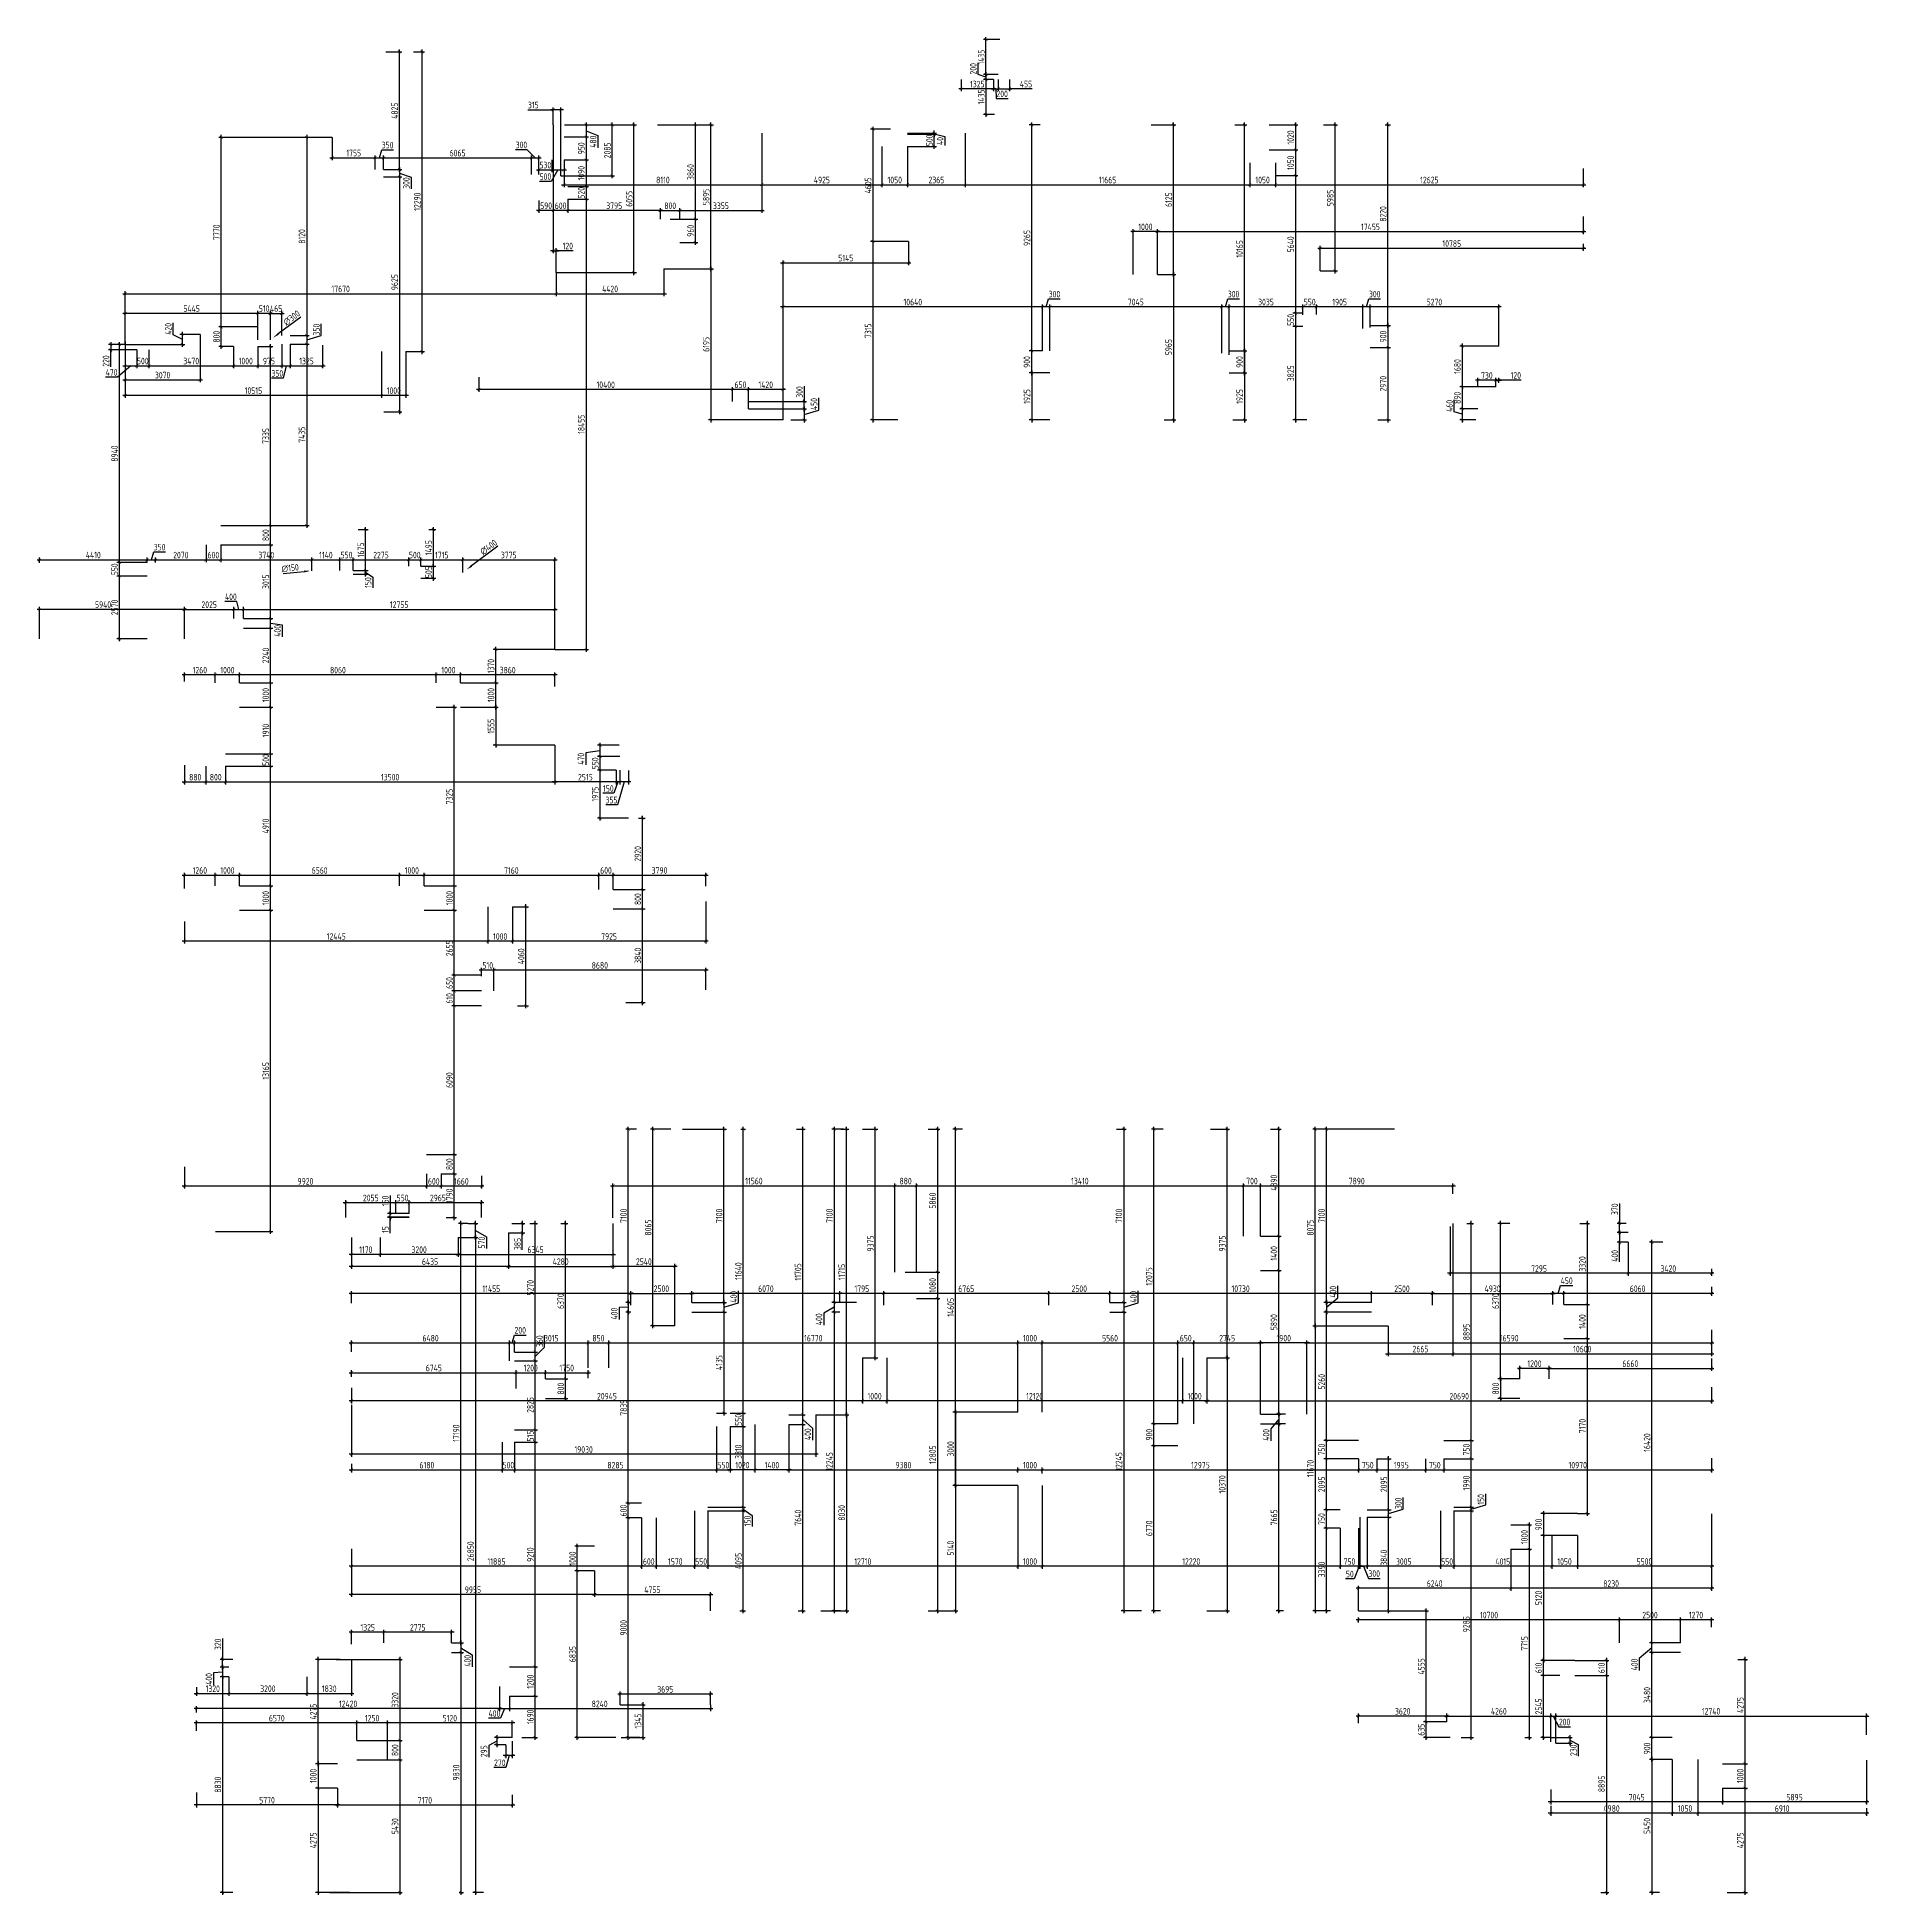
# Model space of a CAD drawing. Header units: millimetres. Extents: x -180271 to 536090, y 55086 to 131231.
# Drawn here: x 460994 to 536090, y 55086 to 131231 of the extents above; entities outside this region: 3.
import ezdxf

# ---------------------------------------------------------------- set-up
doc = ezdxf.new("R2010")
doc.units = ezdxf.units.MM
doc.linetypes.add('ACAD_ISO03W100', pattern=[30, 12, -18])
for name, color, linetype, lineweight in [('АР_Двери', 175, 'Continuous', 18), ('АР_Размеры нов.', 15, 'Continuous', 0), ('Размеры кровли ВК', 14, 'Continuous', 9), ('Сан.техника', 153, 'Continuous', 9)]:
    doc.layers.add(name, color=color, linetype=linetype, lineweight=lineweight)
doc.layers.add('РАЗМЕРЫ КРОВЛИ ОВ', color=204, linetype='Continuous')
doc.layers.get('0').off()
doc.layers.get('АР_Размеры нов.').off()
doc.styles.add('ISOCPEUR', font='isocpeur.ttf', dxfattribs={"width": 0.7})
doc.dimstyles.new('R_100', dxfattribs={"dimtxt": 270, "dimasz": 120, "dimexe": 100, "dimexo": 0, "dimgap": 60, "dimtad": 1, "dimdec": 0, "dimrnd": 5, "dimzin": 0, "dimdsep": 46, "dimtxsty": 'ISOCPEUR', "dimblk": 'ARCHTICK', "dimcen": 0, "dimdle": 100, "dimclrd": 256, "dimclre": 256, "dimclrt": 256, "dimadec": 0, "dimazin": 0, "dimtfac": 2, "dimtdec": 0, "dimtofl": 0, "dimtmove": 1, "dimatfit": 3, "dimfxl": 1, "dimtvp": 3, "dimtolj": 1, "dimtzin": 0, "dimarcsym": 0})

msp = doc.modelspace()

# ---------------------------------------------------------------- blocks, each defined once
blk = doc.blocks.new('_ArchTick')
at = {"color": 0, "linetype": 'ByBlock', "const_width": 0.15}
blk.add_lwpolyline([(-0.5, -0.5), (0.5, 0.5)], dxfattribs=at)
blk = doc.blocks.new('*D3713')
at = {"layer": 'РАЗМЕРЫ КРОВЛИ ОВ', "lineweight": -2, "transparency": 16777216}
for p, q in [((480574, 62132), (475254, 62132)), ((475354, 60616), (475354, 62232)), ((480474, 61536), (480474, 62232))]:
    blk.add_line(p, q, dxfattribs=at)
at = {"layer": 'РАЗМЕРЫ КРОВЛИ ОВ', "lineweight": -2, "transparency": 16777216, "xscale": 120, "yscale": 120, "zscale": 120, "rotation": 180}
blk.add_blockref('_ArchTick', (475354, 62132), dxfattribs=at)
at = {"layer": 'РАЗМЕРЫ КРОВЛИ ОВ', "lineweight": -2, "transparency": 16777216, "xscale": 120, "yscale": 120, "zscale": 120}
blk.add_blockref('_ArchTick', (480474, 62132), dxfattribs=at)
at = {"layer": 'РАЗМЕРЫ КРОВЛИ ОВ', "transparency": 16777216, "insert": (477914, 62327), "char_height": 270, "attachment_point": 5, "style": 'ISOCPEUR'}
blk.add_mtext('\\A1;5120', dxfattribs=at)
blk = doc.blocks.new('*D3714')
at = {"layer": 'РАЗМЕРЫ КРОВЛИ ОВ', "lineweight": -2, "transparency": 16777216}
for p, q in [((475454, 62132), (474004, 62132)), ((474104, 61416), (474104, 62232)), ((475354, 61416), (475354, 62232))]:
    blk.add_line(p, q, dxfattribs=at)
at = {"layer": 'РАЗМЕРЫ КРОВЛИ ОВ', "lineweight": -2, "transparency": 16777216, "xscale": 120, "yscale": 120, "zscale": 120, "rotation": 180}
blk.add_blockref('_ArchTick', (474104, 62132), dxfattribs=at)
at = {"layer": 'РАЗМЕРЫ КРОВЛИ ОВ', "lineweight": -2, "transparency": 16777216, "xscale": 120, "yscale": 120, "zscale": 120}
blk.add_blockref('_ArchTick', (475354, 62132), dxfattribs=at)
at = {"layer": 'РАЗМЕРЫ КРОВЛИ ОВ', "transparency": 16777216, "insert": (474729, 62327), "char_height": 270, "attachment_point": 5, "style": 'ISOCPEUR'}
blk.add_mtext('\\A1;1250', dxfattribs=at)
blk = doc.blocks.new('*D3715')
at = {"layer": 'РАЗМЕРЫ КРОВЛИ ОВ', "lineweight": -2, "transparency": 16777216}
for p, q in [((474204, 62132), (467434, 62132)), ((467534, 61808), (467534, 62232)), ((474104, 61416), (474104, 62232))]:
    blk.add_line(p, q, dxfattribs=at)
at = {"layer": 'РАЗМЕРЫ КРОВЛИ ОВ', "lineweight": -2, "transparency": 16777216, "xscale": 120, "yscale": 120, "zscale": 120, "rotation": 180}
blk.add_blockref('_ArchTick', (467534, 62132), dxfattribs=at)
at = {"layer": 'РАЗМЕРЫ КРОВЛИ ОВ', "lineweight": -2, "transparency": 16777216, "xscale": 120, "yscale": 120, "zscale": 120}
blk.add_blockref('_ArchTick', (474104, 62132), dxfattribs=at)
at = {"layer": 'РАЗМЕРЫ КРОВЛИ ОВ', "transparency": 16777216, "insert": (470819, 62327), "char_height": 270, "attachment_point": 5, "style": 'ISOCPEUR'}
blk.add_mtext('\\A1;6570', dxfattribs=at)
blk = doc.blocks.new('*D3716')
at = {"layer": 'РАЗМЕРЫ КРОВЛИ ОВ', "lineweight": -2, "transparency": 16777216}
for p, q in [((473257, 64736), (475963, 64736)), ((475863, 64836), (475863, 61316)), ((474104, 61416), (475963, 61416))]:
    blk.add_line(p, q, dxfattribs=at)
at = {"layer": 'РАЗМЕРЫ КРОВЛИ ОВ', "lineweight": -2, "transparency": 16777216, "xscale": 120, "yscale": 120, "zscale": 120}
for p, rotation in [((475863, 64736), 90), ((475863, 61416), 270)]:
    blk.add_blockref('_ArchTick', p, dxfattribs=dict(at, rotation=rotation))
at = {"layer": 'РАЗМЕРЫ КРОВЛИ ОВ', "transparency": 16777216, "insert": (475668, 63076), "char_height": 270, "attachment_point": 5, "rotation": 90, "style": 'ISOCPEUR'}
blk.add_mtext('\\A1;3320', dxfattribs=at)
blk = doc.blocks.new('*D3717')
at = {"layer": 'РАЗМЕРЫ КРОВЛИ ОВ', "lineweight": -2, "transparency": 16777216}
for p, q in [((474104, 61416), (475963, 61416)), ((475863, 61516), (475863, 60516)), ((474104, 60616), (475963, 60616))]:
    blk.add_line(p, q, dxfattribs=at)
at = {"layer": 'РАЗМЕРЫ КРОВЛИ ОВ', "lineweight": -2, "transparency": 16777216, "xscale": 120, "yscale": 120, "zscale": 120}
for p, rotation in [((475863, 61416), 90), ((475863, 60616), 270)]:
    blk.add_blockref('_ArchTick', p, dxfattribs=dict(at, rotation=rotation))
at = {"layer": 'РАЗМЕРЫ КРОВЛИ ОВ', "transparency": 16777216, "insert": (475668, 61016), "char_height": 270, "attachment_point": 5, "rotation": 90, "style": 'ISOCPEUR'}
blk.add_mtext('\\A1;800', dxfattribs=at)
blk = doc.blocks.new('*D3718')
at = {"layer": 'РАЗМЕРЫ КРОВЛИ ОВ', "lineweight": -2, "transparency": 16777216}
for p, q in [((474104, 60616), (475963, 60616)), ((475863, 60716), (475863, 55086)), ((472980, 55186), (475963, 55186))]:
    blk.add_line(p, q, dxfattribs=at)
at = {"layer": 'РАЗМЕРЫ КРОВЛИ ОВ', "lineweight": -2, "transparency": 16777216, "xscale": 120, "yscale": 120, "zscale": 120}
for p, rotation in [((475863, 60616), 90), ((475863, 55186), 270)]:
    blk.add_blockref('_ArchTick', p, dxfattribs=dict(at, rotation=rotation))
at = {"layer": 'РАЗМЕРЫ КРОВЛИ ОВ', "transparency": 16777216, "insert": (475668, 57901), "char_height": 270, "attachment_point": 5, "rotation": 90, "style": 'ISOCPEUR'}
blk.add_mtext('\\A1;5430', dxfattribs=at)
blk = doc.blocks.new('*D3719')
at = {"layer": 'РАЗМЕРЫ КРОВЛИ ОВ', "lineweight": -2, "transparency": 16777216}
for p, q in [((479954, 63630), (479954, 62618)), ((480354, 63226), (480354, 62618)), ((479854, 62718), (480454, 62718)), ((480154, 62718), (479991, 62326)), ((479991, 62326), (479493, 62326))]:
    blk.add_line(p, q, dxfattribs=at)
at = {"layer": 'РАЗМЕРЫ КРОВЛИ ОВ', "lineweight": -2, "transparency": 16777216, "xscale": 120, "yscale": 120, "zscale": 120, "rotation": 180}
blk.add_blockref('_ArchTick', (479954, 62718), dxfattribs=at)
at = {"layer": 'РАЗМЕРЫ КРОВЛИ ОВ', "lineweight": -2, "transparency": 16777216, "xscale": 120, "yscale": 120, "zscale": 120}
blk.add_blockref('_ArchTick', (480354, 62718), dxfattribs=at)
at = {"layer": 'РАЗМЕРЫ КРОВЛИ ОВ', "transparency": 16777216, "insert": (479742, 62521), "char_height": 270, "attachment_point": 5, "style": 'ISOCPEUR'}
blk.add_mtext('\\A1;400', dxfattribs=at)
blk = doc.blocks.new('*D3720')
at = {"layer": 'РАЗМЕРЫ КРОВЛИ ОВ', "lineweight": -2, "transparency": 16777216}
for p, q in [((480354, 63226), (480354, 62618)), ((480254, 62718), (488694, 62718)), ((488594, 62879), (488594, 62618))]:
    blk.add_line(p, q, dxfattribs=at)
at = {"layer": 'РАЗМЕРЫ КРОВЛИ ОВ', "lineweight": -2, "transparency": 16777216, "xscale": 120, "yscale": 120, "zscale": 120, "rotation": 180}
blk.add_blockref('_ArchTick', (480354, 62718), dxfattribs=at)
at = {"layer": 'РАЗМЕРЫ КРОВЛИ ОВ', "lineweight": -2, "transparency": 16777216, "xscale": 120, "yscale": 120, "zscale": 120}
blk.add_blockref('_ArchTick', (488594, 62718), dxfattribs=at)
at = {"layer": 'РАЗМЕРЫ КРОВЛИ ОВ', "transparency": 16777216, "insert": (484055, 62913), "char_height": 270, "attachment_point": 5, "style": 'ISOCPEUR'}
blk.add_mtext('\\A1;8240', dxfattribs=at)
blk = doc.blocks.new('*D3721')
at = {"layer": 'РАЗМЕРЫ КРОВЛИ ОВ', "lineweight": -2, "transparency": 16777216}
for p, q in [((480354, 63226), (481509, 63226)), ((481409, 61436), (481409, 63326)), ((480867, 61536), (481509, 61536))]:
    blk.add_line(p, q, dxfattribs=at)
at = {"layer": 'РАЗМЕРЫ КРОВЛИ ОВ', "lineweight": -2, "transparency": 16777216, "xscale": 120, "yscale": 120, "zscale": 120}
for p, rotation in [((481409, 63226), 90), ((481409, 61536), 270)]:
    blk.add_blockref('_ArchTick', p, dxfattribs=dict(at, rotation=rotation))
at = {"layer": 'РАЗМЕРЫ КРОВЛИ ОВ', "transparency": 16777216, "insert": (481214, 62381), "char_height": 270, "attachment_point": 5, "rotation": 90, "style": 'ISOCPEUR'}
blk.add_mtext('\\A1;1690', dxfattribs=at)
blk = doc.blocks.new('*D3722')
at = {"layer": 'РАЗМЕРЫ КРОВЛИ ОВ', "lineweight": -2, "transparency": 16777216}
for p, q in [((480354, 64426), (481509, 64426)), ((481409, 63126), (481409, 64526)), ((480354, 63226), (481509, 63226))]:
    blk.add_line(p, q, dxfattribs=at)
at = {"layer": 'РАЗМЕРЫ КРОВЛИ ОВ', "lineweight": -2, "transparency": 16777216, "xscale": 120, "yscale": 120, "zscale": 120}
for p, rotation in [((481409, 64426), 90), ((481409, 63226), 270)]:
    blk.add_blockref('_ArchTick', p, dxfattribs=dict(at, rotation=rotation))
at = {"layer": 'РАЗМЕРЫ КРОВЛИ ОВ', "transparency": 16777216, "insert": (481214, 63826), "char_height": 270, "attachment_point": 5, "rotation": 90, "style": 'ISOCPEUR'}
blk.add_mtext('\\A1;1200', dxfattribs=at)
blk = doc.blocks.new('*D3723')
at = {"layer": 'РАЗМЕРЫ КРОВЛИ ОВ', "lineweight": -2, "transparency": 16777216}
for p, q in [((480564, 73636), (481509, 73636)), ((481409, 64326), (481409, 73736)), ((480354, 64426), (481509, 64426))]:
    blk.add_line(p, q, dxfattribs=at)
at = {"layer": 'РАЗМЕРЫ КРОВЛИ ОВ', "lineweight": -2, "transparency": 16777216, "xscale": 120, "yscale": 120, "zscale": 120}
for p, rotation in [((481409, 73636), 90), ((481409, 64426), 270)]:
    blk.add_blockref('_ArchTick', p, dxfattribs=dict(at, rotation=rotation))
at = {"layer": 'РАЗМЕРЫ КРОВЛИ ОВ', "transparency": 16777216, "insert": (481214, 69031), "char_height": 270, "attachment_point": 5, "rotation": 90, "style": 'ISOCPEUR'}
blk.add_mtext('\\A1;9210', dxfattribs=at)
blk = doc.blocks.new('*D3724')
at = {"layer": 'РАЗМЕРЫ КРОВЛИ ОВ', "lineweight": -2, "transparency": 16777216}
for p, q in [((480564, 74148), (481509, 74148)), ((481409, 73536), (481409, 74248)), ((480564, 73636), (481509, 73636))]:
    blk.add_line(p, q, dxfattribs=at)
at = {"layer": 'РАЗМЕРЫ КРОВЛИ ОВ', "lineweight": -2, "transparency": 16777216, "xscale": 120, "yscale": 120, "zscale": 120}
for p, rotation in [((481409, 74148), 90), ((481409, 73636), 270)]:
    blk.add_blockref('_ArchTick', p, dxfattribs=dict(at, rotation=rotation))
at = {"layer": 'РАЗМЕРЫ КРОВЛИ ОВ', "transparency": 16777216, "insert": (481214, 73892), "char_height": 270, "attachment_point": 5, "rotation": 90, "style": 'ISOCPEUR'}
blk.add_mtext('\\A1;515', dxfattribs=at)
blk = doc.blocks.new('*D3725')
at = {"layer": 'РАЗМЕРЫ КРОВЛИ ОВ', "lineweight": -2, "transparency": 16777216}
for p, q in [((480564, 76976), (481509, 76976)), ((481409, 74048), (481409, 77076)), ((480564, 74148), (481509, 74148))]:
    blk.add_line(p, q, dxfattribs=at)
at = {"layer": 'РАЗМЕРЫ КРОВЛИ ОВ', "lineweight": -2, "transparency": 16777216, "xscale": 120, "yscale": 120, "zscale": 120}
for p, rotation in [((481409, 76976), 90), ((481409, 74148), 270)]:
    blk.add_blockref('_ArchTick', p, dxfattribs=dict(at, rotation=rotation))
at = {"layer": 'РАЗМЕРЫ КРОВЛИ ОВ', "transparency": 16777216, "insert": (481214, 75166), "char_height": 270, "attachment_point": 5, "rotation": 90, "style": 'ISOCPEUR'}
blk.add_mtext('\\A1;2825', dxfattribs=at)
blk = doc.blocks.new('*D3726')
at = {"layer": 'РАЗМЕРЫ КРОВЛИ ОВ', "lineweight": -2, "transparency": 16777216}
for p, q in [((481790, 77539), (481790, 78018)), ((480564, 77336), (481509, 77336)), ((480564, 76976), (481509, 76976)), ((481409, 77156), (481790, 77539)), ((481409, 76876), (481409, 77436))]:
    blk.add_line(p, q, dxfattribs=at)
at = {"layer": 'РАЗМЕРЫ КРОВЛИ ОВ', "lineweight": -2, "transparency": 16777216, "xscale": 120, "yscale": 120, "zscale": 120}
for p, rotation in [((481409, 77336), 90), ((481409, 76976), 270)]:
    blk.add_blockref('_ArchTick', p, dxfattribs=dict(at, rotation=rotation))
at = {"layer": 'РАЗМЕРЫ КРОВЛИ ОВ', "transparency": 16777216, "insert": (481595, 77779), "char_height": 270, "attachment_point": 5, "rotation": 90, "style": 'ISOCPEUR'}
blk.add_mtext('\\A1;360', dxfattribs=at)
blk = doc.blocks.new('*D3727')
at = {"layer": 'РАЗМЕРЫ КРОВЛИ ОВ', "lineweight": -2, "transparency": 16777216}
for p, q in [((481190, 82606), (481509, 82606)), ((481409, 77236), (481409, 82706)), ((480564, 77336), (481509, 77336))]:
    blk.add_line(p, q, dxfattribs=at)
at = {"layer": 'РАЗМЕРЫ КРОВЛИ ОВ', "lineweight": -2, "transparency": 16777216, "xscale": 120, "yscale": 120, "zscale": 120}
for p, rotation in [((481409, 82606), 90), ((481409, 77336), 270)]:
    blk.add_blockref('_ArchTick', p, dxfattribs=dict(at, rotation=rotation))
at = {"layer": 'РАЗМЕРЫ КРОВЛИ ОВ', "transparency": 16777216, "insert": (481214, 79971), "char_height": 270, "attachment_point": 5, "rotation": 90, "style": 'ISOCPEUR'}
blk.add_mtext('\\A1;5270', dxfattribs=at)
blk = doc.blocks.new('*D3728')
at = {"layer": 'РАЗМЕРЫ КРОВЛИ ОВ', "lineweight": -2, "transparency": 16777216}
for p, q in [((473784, 77707), (480464, 77707)), ((473884, 77347), (473884, 77807)), ((480364, 76976), (480364, 77807))]:
    blk.add_line(p, q, dxfattribs=at)
at = {"layer": 'РАЗМЕРЫ КРОВЛИ ОВ', "lineweight": -2, "transparency": 16777216, "xscale": 120, "yscale": 120, "zscale": 120, "rotation": 180}
blk.add_blockref('_ArchTick', (473884, 77707), dxfattribs=at)
at = {"layer": 'РАЗМЕРЫ КРОВЛИ ОВ', "lineweight": -2, "transparency": 16777216, "xscale": 120, "yscale": 120, "zscale": 120}
blk.add_blockref('_ArchTick', (480364, 77707), dxfattribs=at)
at = {"layer": 'РАЗМЕРЫ КРОВЛИ ОВ', "transparency": 16777216, "insert": (477124, 77902), "char_height": 270, "attachment_point": 5, "style": 'ISOCPEUR'}
blk.add_mtext('\\A1;6480', dxfattribs=at)
blk = doc.blocks.new('*D3729')
at = {"layer": 'РАЗМЕРЫ КРОВЛИ ОВ', "lineweight": -2, "transparency": 16777216}
for p, q in [((480264, 77707), (480664, 77707)), ((480364, 76976), (480364, 77807)), ((480464, 77707), (480562, 78032)), ((480562, 78032), (481041, 78032)), ((480564, 77336), (480564, 77807))]:
    blk.add_line(p, q, dxfattribs=at)
at = {"layer": 'РАЗМЕРЫ КРОВЛИ ОВ', "lineweight": -2, "transparency": 16777216, "xscale": 120, "yscale": 120, "zscale": 120, "rotation": 180}
blk.add_blockref('_ArchTick', (480364, 77707), dxfattribs=at)
at = {"layer": 'РАЗМЕРЫ КРОВЛИ ОВ', "lineweight": -2, "transparency": 16777216, "xscale": 120, "yscale": 120, "zscale": 120}
blk.add_blockref('_ArchTick', (480564, 77707), dxfattribs=at)
at = {"layer": 'РАЗМЕРЫ КРОВЛИ ОВ', "transparency": 16777216, "insert": (480801, 78227), "char_height": 270, "attachment_point": 5, "style": 'ISOCPEUR'}
blk.add_mtext('\\A1;200', dxfattribs=at)
blk = doc.blocks.new('*D3730')
at = {"layer": 'РАЗМЕРЫ КРОВЛИ ОВ', "lineweight": -2, "transparency": 16777216}
for p, q in [((480464, 77707), (483681, 77707)), ((480564, 77336), (480564, 77807)), ((483581, 76685), (483581, 77807))]:
    blk.add_line(p, q, dxfattribs=at)
at = {"layer": 'РАЗМЕРЫ КРОВЛИ ОВ', "lineweight": -2, "transparency": 16777216, "xscale": 120, "yscale": 120, "zscale": 120, "rotation": 180}
blk.add_blockref('_ArchTick', (480564, 77707), dxfattribs=at)
at = {"layer": 'РАЗМЕРЫ КРОВЛИ ОВ', "lineweight": -2, "transparency": 16777216, "xscale": 120, "yscale": 120, "zscale": 120}
blk.add_blockref('_ArchTick', (483581, 77707), dxfattribs=at)
at = {"layer": 'РАЗМЕРЫ КРОВЛИ ОВ', "transparency": 16777216, "insert": (482073, 77902), "char_height": 270, "attachment_point": 5, "style": 'ISOCPEUR'}
blk.add_mtext('\\A1;3015', dxfattribs=at)
blk = doc.blocks.new('*D3731')
at = {"layer": 'РАЗМЕРЫ КРОВЛИ ОВ', "lineweight": -2, "transparency": 16777216}
for p, q in [((483481, 77707), (484531, 77707)), ((483581, 76685), (483581, 77807)), ((484431, 76685), (484431, 77807))]:
    blk.add_line(p, q, dxfattribs=at)
at = {"layer": 'РАЗМЕРЫ КРОВЛИ ОВ', "lineweight": -2, "transparency": 16777216, "xscale": 120, "yscale": 120, "zscale": 120, "rotation": 180}
blk.add_blockref('_ArchTick', (483581, 77707), dxfattribs=at)
at = {"layer": 'РАЗМЕРЫ КРОВЛИ ОВ', "lineweight": -2, "transparency": 16777216, "xscale": 120, "yscale": 120, "zscale": 120}
blk.add_blockref('_ArchTick', (484431, 77707), dxfattribs=at)
at = {"layer": 'РАЗМЕРЫ КРОВЛИ ОВ', "transparency": 16777216, "insert": (484006, 77902), "char_height": 270, "attachment_point": 5, "style": 'ISOCPEUR'}
blk.add_mtext('\\A1;850', dxfattribs=at)
blk = doc.blocks.new('*D3732')
at = {"layer": 'РАЗМЕРЫ КРОВЛИ ОВ', "lineweight": -2, "transparency": 16777216}
for p, q in [((484331, 77707), (501299, 77707)), ((484431, 76685), (484431, 77807)), ((501199, 74866), (501199, 77807))]:
    blk.add_line(p, q, dxfattribs=at)
at = {"layer": 'РАЗМЕРЫ КРОВЛИ ОВ', "lineweight": -2, "transparency": 16777216, "xscale": 120, "yscale": 120, "zscale": 120, "rotation": 180}
blk.add_blockref('_ArchTick', (484431, 77707), dxfattribs=at)
at = {"layer": 'РАЗМЕРЫ КРОВЛИ ОВ', "lineweight": -2, "transparency": 16777216, "xscale": 120, "yscale": 120, "zscale": 120}
blk.add_blockref('_ArchTick', (501199, 77707), dxfattribs=at)
at = {"layer": 'РАЗМЕРЫ КРОВЛИ ОВ', "transparency": 16777216, "insert": (492815, 77902), "char_height": 270, "attachment_point": 5, "style": 'ISOCPEUR'}
blk.add_mtext('\\A1;16770', dxfattribs=at)
blk = doc.blocks.new('*D3733')
at = {"layer": 'РАЗМЕРЫ КРОВЛИ ОВ', "lineweight": -2, "transparency": 16777216}
for p, q in [((501099, 77707), (502299, 77707)), ((501199, 74866), (501199, 77807)), ((502199, 74866), (502199, 77807))]:
    blk.add_line(p, q, dxfattribs=at)
at = {"layer": 'РАЗМЕРЫ КРОВЛИ ОВ', "lineweight": -2, "transparency": 16777216, "xscale": 120, "yscale": 120, "zscale": 120, "rotation": 180}
blk.add_blockref('_ArchTick', (501199, 77707), dxfattribs=at)
at = {"layer": 'РАЗМЕРЫ КРОВЛИ ОВ', "lineweight": -2, "transparency": 16777216, "xscale": 120, "yscale": 120, "zscale": 120}
blk.add_blockref('_ArchTick', (502199, 77707), dxfattribs=at)
at = {"layer": 'РАЗМЕРЫ КРОВЛИ ОВ', "transparency": 16777216, "insert": (501699, 77902), "char_height": 270, "attachment_point": 5, "style": 'ISOCPEUR'}
blk.add_mtext('\\A1;1000', dxfattribs=at)
blk = doc.blocks.new('*D3734')
at = {"layer": 'РАЗМЕРЫ КРОВЛИ ОВ', "lineweight": -2, "transparency": 16777216}
for p, q in [((502099, 77707), (507859, 77707)), ((502199, 74866), (502199, 77807)), ((507759, 74396), (507759, 77807))]:
    blk.add_line(p, q, dxfattribs=at)
at = {"layer": 'РАЗМЕРЫ КРОВЛИ ОВ', "lineweight": -2, "transparency": 16777216, "xscale": 120, "yscale": 120, "zscale": 120, "rotation": 180}
blk.add_blockref('_ArchTick', (502199, 77707), dxfattribs=at)
at = {"layer": 'РАЗМЕРЫ КРОВЛИ ОВ', "lineweight": -2, "transparency": 16777216, "xscale": 120, "yscale": 120, "zscale": 120}
blk.add_blockref('_ArchTick', (507759, 77707), dxfattribs=at)
at = {"layer": 'РАЗМЕРЫ КРОВЛИ ОВ', "transparency": 16777216, "insert": (504979, 77902), "char_height": 270, "attachment_point": 5, "style": 'ISOCPEUR'}
blk.add_mtext('\\A1;5560', dxfattribs=at)
blk = doc.blocks.new('*D3735')
at = {"layer": 'РАЗМЕРЫ КРОВЛИ ОВ', "lineweight": -2, "transparency": 16777216}
for p, q in [((507659, 77707), (508509, 77707)), ((507759, 74396), (507759, 77807)), ((508409, 74396), (508409, 77807))]:
    blk.add_line(p, q, dxfattribs=at)
at = {"layer": 'РАЗМЕРЫ КРОВЛИ ОВ', "lineweight": -2, "transparency": 16777216, "xscale": 120, "yscale": 120, "zscale": 120, "rotation": 180}
blk.add_blockref('_ArchTick', (507759, 77707), dxfattribs=at)
at = {"layer": 'РАЗМЕРЫ КРОВЛИ ОВ', "lineweight": -2, "transparency": 16777216, "xscale": 120, "yscale": 120, "zscale": 120}
blk.add_blockref('_ArchTick', (508409, 77707), dxfattribs=at)
at = {"layer": 'РАЗМЕРЫ КРОВЛИ ОВ', "transparency": 16777216, "insert": (508084, 77902), "char_height": 270, "attachment_point": 5, "style": 'ISOCPEUR'}
blk.add_mtext('\\A1;650', dxfattribs=at)
blk = doc.blocks.new('*D3736')
at = {"layer": 'РАЗМЕРЫ КРОВЛИ ОВ', "lineweight": -2, "transparency": 16777216}
for p, q in [((508309, 77707), (511252, 77707)), ((508409, 74396), (508409, 77807)), ((511152, 74790), (511152, 77807))]:
    blk.add_line(p, q, dxfattribs=at)
at = {"layer": 'РАЗМЕРЫ КРОВЛИ ОВ', "lineweight": -2, "transparency": 16777216, "xscale": 120, "yscale": 120, "zscale": 120, "rotation": 180}
blk.add_blockref('_ArchTick', (508409, 77707), dxfattribs=at)
at = {"layer": 'РАЗМЕРЫ КРОВЛИ ОВ', "lineweight": -2, "transparency": 16777216, "xscale": 120, "yscale": 120, "zscale": 120}
blk.add_blockref('_ArchTick', (511152, 77707), dxfattribs=at)
at = {"layer": 'РАЗМЕРЫ КРОВЛИ ОВ', "transparency": 16777216, "insert": (509781, 77902), "char_height": 270, "attachment_point": 5, "style": 'ISOCPEUR'}
blk.add_mtext('\\A1;2745', dxfattribs=at)
blk = doc.blocks.new('*D3737')
at = {"layer": 'РАЗМЕРЫ КРОВЛИ ОВ', "lineweight": -2, "transparency": 16777216}
for p, q in [((512951, 77707), (529739, 77707)), ((513051, 74790), (513051, 77807)), ((529639, 78248), (529639, 77607))]:
    blk.add_line(p, q, dxfattribs=at)
at = {"layer": 'РАЗМЕРЫ КРОВЛИ ОВ', "lineweight": -2, "transparency": 16777216, "xscale": 120, "yscale": 120, "zscale": 120, "rotation": 180}
blk.add_blockref('_ArchTick', (513051, 77707), dxfattribs=at)
at = {"layer": 'РАЗМЕРЫ КРОВЛИ ОВ', "lineweight": -2, "transparency": 16777216, "xscale": 120, "yscale": 120, "zscale": 120}
blk.add_blockref('_ArchTick', (529639, 77707), dxfattribs=at)
at = {"layer": 'РАЗМЕРЫ КРОВЛИ ОВ', "transparency": 16777216, "insert": (521345, 77902), "char_height": 270, "attachment_point": 5, "style": 'ISOCPEUR'}
blk.add_mtext('\\A1;16590', dxfattribs=at)
blk = doc.blocks.new('*D3738')
at = {"layer": 'РАЗМЕРЫ КРОВЛИ ОВ', "lineweight": -2, "transparency": 16777216}
for p, q in [((501199, 74866), (498540, 74866)), ((498640, 74966), (498640, 71766)), ((501199, 71866), (498540, 71866))]:
    blk.add_line(p, q, dxfattribs=at)
at = {"layer": 'РАЗМЕРЫ КРОВЛИ ОВ', "lineweight": -2, "transparency": 16777216, "xscale": 120, "yscale": 120, "zscale": 120}
for p, rotation in [((498640, 74866), 90), ((498640, 71866), 270)]:
    blk.add_blockref('_ArchTick', p, dxfattribs=dict(at, rotation=rotation))
at = {"layer": 'РАЗМЕРЫ КРОВЛИ ОВ', "transparency": 16777216, "insert": (498445, 73366), "char_height": 270, "attachment_point": 5, "rotation": 90, "style": 'ISOCPEUR'}
blk.add_mtext('\\A1;3000', dxfattribs=at)
blk = doc.blocks.new('*D3739')
at = {"layer": 'РАЗМЕРЫ КРОВЛИ ОВ', "lineweight": -2, "transparency": 16777216}
for p, q in [((498927, 86471), (498540, 86471)), ((498640, 71766), (498640, 86571)), ((501199, 71866), (498540, 71866))]:
    blk.add_line(p, q, dxfattribs=at)
at = {"layer": 'РАЗМЕРЫ КРОВЛИ ОВ', "lineweight": -2, "transparency": 16777216, "xscale": 120, "yscale": 120, "zscale": 120}
for p, rotation in [((498640, 86471), 90), ((498640, 71866), 270)]:
    blk.add_blockref('_ArchTick', p, dxfattribs=dict(at, rotation=rotation))
at = {"layer": 'РАЗМЕРЫ КРОВЛИ ОВ', "transparency": 16777216, "insert": (498445, 79168), "char_height": 270, "attachment_point": 5, "rotation": 90, "style": 'ISOCPEUR'}
blk.add_mtext('\\A1;14605', dxfattribs=at)
blk = doc.blocks.new('*D3740')
at = {"layer": 'РАЗМЕРЫ КРОВЛИ ОВ', "lineweight": -2, "transparency": 16777216}
for p, q in [((501199, 71866), (498540, 71866)), ((498640, 71966), (498640, 66626)), ((497525, 66726), (498740, 66726))]:
    blk.add_line(p, q, dxfattribs=at)
at = {"layer": 'РАЗМЕРЫ КРОВЛИ ОВ', "lineweight": -2, "transparency": 16777216, "xscale": 120, "yscale": 120, "zscale": 120}
for p, rotation in [((498640, 71866), 90), ((498640, 66726), 270)]:
    blk.add_blockref('_ArchTick', p, dxfattribs=dict(at, rotation=rotation))
at = {"layer": 'РАЗМЕРЫ КРОВЛИ ОВ', "transparency": 16777216, "insert": (498445, 69296), "char_height": 270, "attachment_point": 5, "rotation": 90, "style": 'ISOCPEUR'}
blk.add_mtext('\\A1;5140', dxfattribs=at)
blk = doc.blocks.new('*D3741')
at = {"layer": 'РАЗМЕРЫ КРОВЛИ ОВ', "lineweight": -2, "transparency": 16777216}
for p, q in [((497528, 86471), (498001, 86471)), ((497901, 86571), (497901, 80511)), ((496580, 80611), (498001, 80611))]:
    blk.add_line(p, q, dxfattribs=at)
at = {"layer": 'РАЗМЕРЫ КРОВЛИ ОВ', "lineweight": -2, "transparency": 16777216, "xscale": 120, "yscale": 120, "zscale": 120}
for p, rotation in [((497901, 86471), 90), ((497901, 80611), 270)]:
    blk.add_blockref('_ArchTick', p, dxfattribs=dict(at, rotation=rotation))
at = {"layer": 'РАЗМЕРЫ КРОВЛИ ОВ', "transparency": 16777216, "insert": (497706, 83541), "char_height": 270, "attachment_point": 5, "rotation": 90, "style": 'ISOCPEUR'}
blk.add_mtext('\\A1;5860', dxfattribs=at)
blk = doc.blocks.new('*D3742')
at = {"layer": 'РАЗМЕРЫ КРОВЛИ ОВ', "lineweight": -2, "transparency": 16777216}
for p, q in [((496580, 80611), (498001, 80611)), ((497901, 80711), (497901, 79431)), ((497039, 79531), (498001, 79531))]:
    blk.add_line(p, q, dxfattribs=at)
at = {"layer": 'РАЗМЕРЫ КРОВЛИ ОВ', "lineweight": -2, "transparency": 16777216, "xscale": 120, "yscale": 120, "zscale": 120}
for p, rotation in [((497901, 80611), 90), ((497901, 79531), 270)]:
    blk.add_blockref('_ArchTick', p, dxfattribs=dict(at, rotation=rotation))
at = {"layer": 'РАЗМЕРЫ КРОВЛИ ОВ', "transparency": 16777216, "insert": (497706, 80071), "char_height": 270, "attachment_point": 5, "rotation": 90, "style": 'ISOCPEUR'}
blk.add_mtext('\\A1;1080', dxfattribs=at)
blk = doc.blocks.new('*D3743')
at = {"layer": 'РАЗМЕРЫ КРОВЛИ ОВ', "lineweight": -2, "transparency": 16777216}
for p, q in [((497039, 79531), (498001, 79531)), ((497901, 79631), (497901, 66626)), ((497525, 66726), (498001, 66726))]:
    blk.add_line(p, q, dxfattribs=at)
at = {"layer": 'РАЗМЕРЫ КРОВЛИ ОВ', "lineweight": -2, "transparency": 16777216, "xscale": 120, "yscale": 120, "zscale": 120}
for p, rotation in [((497901, 79531), 90), ((497901, 66726), 270)]:
    blk.add_blockref('_ArchTick', p, dxfattribs=dict(at, rotation=rotation))
at = {"layer": 'РАЗМЕРЫ КРОВЛИ ОВ', "transparency": 16777216, "insert": (497706, 73128), "char_height": 270, "attachment_point": 5, "rotation": 90, "style": 'ISOCPEUR'}
blk.add_mtext('\\A1;12805', dxfattribs=at)
blk = doc.blocks.new('*D3744')
at = {"layer": 'РАЗМЕРЫ КРОВЛИ ОВ', "lineweight": -2, "transparency": 16777216}
for p, q in [((484499, 84148), (496259, 84148)), ((484599, 82839), (484599, 84248)), ((496159, 80611), (496159, 84248))]:
    blk.add_line(p, q, dxfattribs=at)
at = {"layer": 'РАЗМЕРЫ КРОВЛИ ОВ', "lineweight": -2, "transparency": 16777216, "xscale": 120, "yscale": 120, "zscale": 120, "rotation": 180}
blk.add_blockref('_ArchTick', (484599, 84148), dxfattribs=at)
at = {"layer": 'РАЗМЕРЫ КРОВЛИ ОВ', "lineweight": -2, "transparency": 16777216, "xscale": 120, "yscale": 120, "zscale": 120}
blk.add_blockref('_ArchTick', (496159, 84148), dxfattribs=at)
at = {"layer": 'РАЗМЕРЫ КРОВЛИ ОВ', "transparency": 16777216, "insert": (490379, 84343), "char_height": 270, "attachment_point": 5, "style": 'ISOCPEUR'}
blk.add_mtext('\\A1;11560', dxfattribs=at)
blk = doc.blocks.new('*D3745')
at = {"layer": 'РАЗМЕРЫ КРОВЛИ ОВ', "lineweight": -2, "transparency": 16777216}
for p, q in [((496059, 84148), (497139, 84148)), ((496159, 80611), (496159, 84248)), ((497039, 80611), (497039, 84248))]:
    blk.add_line(p, q, dxfattribs=at)
at = {"layer": 'РАЗМЕРЫ КРОВЛИ ОВ', "lineweight": -2, "transparency": 16777216, "xscale": 120, "yscale": 120, "zscale": 120, "rotation": 180}
blk.add_blockref('_ArchTick', (496159, 84148), dxfattribs=at)
at = {"layer": 'РАЗМЕРЫ КРОВЛИ ОВ', "lineweight": -2, "transparency": 16777216, "xscale": 120, "yscale": 120, "zscale": 120}
blk.add_blockref('_ArchTick', (497039, 84148), dxfattribs=at)
at = {"layer": 'РАЗМЕРЫ КРОВЛИ ОВ', "transparency": 16777216, "insert": (496599, 84343), "char_height": 270, "attachment_point": 5, "style": 'ISOCPEUR'}
blk.add_mtext('\\A1;880', dxfattribs=at)
blk = doc.blocks.new('*D3746')
at = {"layer": 'РАЗМЕРЫ КРОВЛИ ОВ', "lineweight": -2, "transparency": 16777216}
for p, q in [((496939, 84148), (510549, 84148)), ((497039, 80611), (497039, 84248)), ((510449, 82081), (510449, 84248))]:
    blk.add_line(p, q, dxfattribs=at)
at = {"layer": 'РАЗМЕРЫ КРОВЛИ ОВ', "lineweight": -2, "transparency": 16777216, "xscale": 120, "yscale": 120, "zscale": 120, "rotation": 180}
blk.add_blockref('_ArchTick', (497039, 84148), dxfattribs=at)
at = {"layer": 'РАЗМЕРЫ КРОВЛИ ОВ', "lineweight": -2, "transparency": 16777216, "xscale": 120, "yscale": 120, "zscale": 120}
blk.add_blockref('_ArchTick', (510449, 84148), dxfattribs=at)
at = {"layer": 'РАЗМЕРЫ КРОВЛИ ОВ', "transparency": 16777216, "insert": (503744, 84343), "char_height": 270, "attachment_point": 5, "style": 'ISOCPEUR'}
blk.add_mtext('\\A1;13410', dxfattribs=at)
blk = doc.blocks.new('*D3747')
at = {"layer": 'РАЗМЕРЫ КРОВЛИ ОВ', "lineweight": -2, "transparency": 16777216}
for p, q in [((510349, 84148), (511249, 84148)), ((510449, 82081), (510449, 84248)), ((511149, 82081), (511149, 84248))]:
    blk.add_line(p, q, dxfattribs=at)
at = {"layer": 'РАЗМЕРЫ КРОВЛИ ОВ', "lineweight": -2, "transparency": 16777216, "xscale": 120, "yscale": 120, "zscale": 120, "rotation": 180}
blk.add_blockref('_ArchTick', (510449, 84148), dxfattribs=at)
at = {"layer": 'РАЗМЕРЫ КРОВЛИ ОВ', "lineweight": -2, "transparency": 16777216, "xscale": 120, "yscale": 120, "zscale": 120}
blk.add_blockref('_ArchTick', (511149, 84148), dxfattribs=at)
at = {"layer": 'РАЗМЕРЫ КРОВЛИ ОВ', "transparency": 16777216, "insert": (510799, 84343), "char_height": 270, "attachment_point": 5, "style": 'ISOCPEUR'}
blk.add_mtext('\\A1;700', dxfattribs=at)
blk = doc.blocks.new('*D3748')
at = {"layer": 'РАЗМЕРЫ КРОВЛИ ОВ', "lineweight": -2, "transparency": 16777216}
for p, q in [((511049, 84148), (519139, 84148)), ((511149, 82081), (511149, 84248)), ((519039, 83814), (519039, 84248))]:
    blk.add_line(p, q, dxfattribs=at)
at = {"layer": 'РАЗМЕРЫ КРОВЛИ ОВ', "lineweight": -2, "transparency": 16777216, "xscale": 120, "yscale": 120, "zscale": 120, "rotation": 180}
blk.add_blockref('_ArchTick', (511149, 84148), dxfattribs=at)
at = {"layer": 'РАЗМЕРЫ КРОВЛИ ОВ', "lineweight": -2, "transparency": 16777216, "xscale": 120, "yscale": 120, "zscale": 120}
blk.add_blockref('_ArchTick', (519039, 84148), dxfattribs=at)
at = {"layer": 'РАЗМЕРЫ КРОВЛИ ОВ', "transparency": 16777216, "insert": (515094, 84343), "char_height": 270, "attachment_point": 5, "style": 'ISOCPEUR'}
blk.add_mtext('\\A1;7890', dxfattribs=at)
blk = doc.blocks.new('*D3749')
at = {"layer": 'РАЗМЕРЫ КРОВЛИ ОВ', "lineweight": -2, "transparency": 16777216}
for p, q in [((526217, 81836), (526217, 80461)), ((529639, 80750), (529639, 80461)), ((529739, 80561), (526117, 80561))]:
    blk.add_line(p, q, dxfattribs=at)
at = {"layer": 'РАЗМЕРЫ КРОВЛИ ОВ', "lineweight": -2, "transparency": 16777216, "xscale": 120, "yscale": 120, "zscale": 120, "rotation": 180}
blk.add_blockref('_ArchTick', (526217, 80561), dxfattribs=at)
at = {"layer": 'РАЗМЕРЫ КРОВЛИ ОВ', "lineweight": -2, "transparency": 16777216, "xscale": 120, "yscale": 120, "zscale": 120}
blk.add_blockref('_ArchTick', (529639, 80561), dxfattribs=at)
at = {"layer": 'РАЗМЕРЫ КРОВЛИ ОВ', "transparency": 16777216, "insert": (527868, 80756), "char_height": 270, "attachment_point": 5, "style": 'ISOCPEUR'}
blk.add_mtext('\\A1;3420', dxfattribs=at)
blk = doc.blocks.new('*D3750')
at = {"layer": 'РАЗМЕРЫ КРОВЛИ ОВ', "lineweight": -2, "transparency": 16777216}
for p, q in [((518921, 82486), (518921, 80461)), ((526217, 81836), (526217, 80461)), ((526317, 80561), (518821, 80561))]:
    blk.add_line(p, q, dxfattribs=at)
at = {"layer": 'РАЗМЕРЫ КРОВЛИ ОВ', "lineweight": -2, "transparency": 16777216, "xscale": 120, "yscale": 120, "zscale": 120, "rotation": 180}
blk.add_blockref('_ArchTick', (518921, 80561), dxfattribs=at)
at = {"layer": 'РАЗМЕРЫ КРОВЛИ ОВ', "lineweight": -2, "transparency": 16777216, "xscale": 120, "yscale": 120, "zscale": 120}
blk.add_blockref('_ArchTick', (526217, 80561), dxfattribs=at)
at = {"layer": 'РАЗМЕРЫ КРОВЛИ ОВ', "transparency": 16777216, "insert": (522569, 80756), "char_height": 270, "attachment_point": 5, "style": 'ISOCPEUR'}
blk.add_mtext('\\A1;7295', dxfattribs=at)
blk = doc.blocks.new('*D3751')
at = {"layer": 'РАЗМЕРЫ КРОВЛИ ОВ', "lineweight": -2, "transparency": 16777216}
for p, q in [((529639, 80006), (529639, 79636)), ((529739, 79736), (523479, 79736)), ((523579, 79286), (523579, 79836))]:
    blk.add_line(p, q, dxfattribs=at)
at = {"layer": 'РАЗМЕРЫ КРОВЛИ ОВ', "lineweight": -2, "transparency": 16777216, "xscale": 120, "yscale": 120, "zscale": 120, "rotation": 180}
blk.add_blockref('_ArchTick', (523579, 79736), dxfattribs=at)
at = {"layer": 'РАЗМЕРЫ КРОВЛИ ОВ', "lineweight": -2, "transparency": 16777216, "xscale": 120, "yscale": 120, "zscale": 120}
blk.add_blockref('_ArchTick', (529639, 79736), dxfattribs=at)
at = {"layer": 'РАЗМЕРЫ КРОВЛИ ОВ', "transparency": 16777216, "insert": (526609, 79931), "char_height": 270, "attachment_point": 5, "style": 'ISOCPEUR'}
blk.add_mtext('\\A1;6060', dxfattribs=at)
blk = doc.blocks.new('*D3752')
at = {"layer": 'РАЗМЕРЫ КРОВЛИ ОВ', "lineweight": -2, "transparency": 16777216}
for p, q in [((523354, 79736), (523452, 80061)), ((523452, 80061), (523950, 80061)), ((523679, 79736), (523029, 79736)), ((523129, 79286), (523129, 79836)), ((523579, 79286), (523579, 79836))]:
    blk.add_line(p, q, dxfattribs=at)
at = {"layer": 'РАЗМЕРЫ КРОВЛИ ОВ', "lineweight": -2, "transparency": 16777216, "xscale": 120, "yscale": 120, "zscale": 120, "rotation": 180}
blk.add_blockref('_ArchTick', (523129, 79736), dxfattribs=at)
at = {"layer": 'РАЗМЕРЫ КРОВЛИ ОВ', "lineweight": -2, "transparency": 16777216, "xscale": 120, "yscale": 120, "zscale": 120}
blk.add_blockref('_ArchTick', (523579, 79736), dxfattribs=at)
at = {"layer": 'РАЗМЕРЫ КРОВЛИ ОВ', "transparency": 16777216, "insert": (523701, 80256), "char_height": 270, "attachment_point": 5, "style": 'ISOCPEUR'}
blk.add_mtext('\\A1;450', dxfattribs=at)
blk = doc.blocks.new('*D3753')
at = {"layer": 'РАЗМЕРЫ КРОВЛИ ОВ', "lineweight": -2, "transparency": 16777216}
for p, q in [((485439, 79736), (473784, 79736)), ((473884, 79343), (473884, 79836)), ((485339, 79250), (485339, 79836))]:
    blk.add_line(p, q, dxfattribs=at)
at = {"layer": 'РАЗМЕРЫ КРОВЛИ ОВ', "lineweight": -2, "transparency": 16777216, "xscale": 120, "yscale": 120, "zscale": 120, "rotation": 180}
blk.add_blockref('_ArchTick', (473884, 79736), dxfattribs=at)
at = {"layer": 'РАЗМЕРЫ КРОВЛИ ОВ', "lineweight": -2, "transparency": 16777216, "xscale": 120, "yscale": 120, "zscale": 120}
blk.add_blockref('_ArchTick', (485339, 79736), dxfattribs=at)
at = {"layer": 'РАЗМЕРЫ КРОВЛИ ОВ', "transparency": 16777216, "insert": (479612, 79931), "char_height": 270, "attachment_point": 5, "style": 'ISOCPEUR'}
blk.add_mtext('\\A1;11455', dxfattribs=at)
blk = doc.blocks.new('*D3754')
at = {"layer": 'РАЗМЕРЫ КРОВЛИ ОВ', "lineweight": -2, "transparency": 16777216}
for p, q in [((524247, 82606), (524638, 82606)), ((524538, 82706), (524538, 79186)), ((523579, 79286), (524638, 79286))]:
    blk.add_line(p, q, dxfattribs=at)
at = {"layer": 'РАЗМЕРЫ КРОВЛИ ОВ', "lineweight": -2, "transparency": 16777216, "xscale": 120, "yscale": 120, "zscale": 120}
for p, rotation in [((524538, 82606), 90), ((524538, 79286), 270)]:
    blk.add_blockref('_ArchTick', p, dxfattribs=dict(at, rotation=rotation))
at = {"layer": 'РАЗМЕРЫ КРОВЛИ ОВ', "transparency": 16777216, "insert": (524343, 80946), "char_height": 270, "attachment_point": 5, "rotation": 90, "style": 'ISOCPEUR'}
blk.add_mtext('\\A1;3320', dxfattribs=at)
blk = doc.blocks.new('*D3755')
at = {"layer": 'РАЗМЕРЫ КРОВЛИ ОВ', "lineweight": -2, "transparency": 16777216}
for p, q in [((523579, 79286), (524638, 79286)), ((524538, 79386), (524538, 77786)), ((523579, 77886), (524638, 77886))]:
    blk.add_line(p, q, dxfattribs=at)
at = {"layer": 'РАЗМЕРЫ КРОВЛИ ОВ', "lineweight": -2, "transparency": 16777216, "xscale": 120, "yscale": 120, "zscale": 120}
for p, rotation in [((524538, 79286), 90), ((524538, 77886), 270)]:
    blk.add_blockref('_ArchTick', p, dxfattribs=dict(at, rotation=rotation))
at = {"layer": 'РАЗМЕРЫ КРОВЛИ ОВ', "transparency": 16777216, "insert": (524343, 78586), "char_height": 270, "attachment_point": 5, "rotation": 90, "style": 'ISOCPEUR'}
blk.add_mtext('\\A1;1400', dxfattribs=at)
blk = doc.blocks.new('*D3756')
at = {"layer": 'РАЗМЕРЫ КРОВЛИ ОВ', "lineweight": -2, "transparency": 16777216}
for p, q in [((523579, 77886), (524638, 77886)), ((524538, 77986), (524538, 70616)), ((524139, 70716), (524638, 70716))]:
    blk.add_line(p, q, dxfattribs=at)
at = {"layer": 'РАЗМЕРЫ КРОВЛИ ОВ', "lineweight": -2, "transparency": 16777216, "xscale": 120, "yscale": 120, "zscale": 120}
for p, rotation in [((524538, 77886), 90), ((524538, 70716), 270)]:
    blk.add_blockref('_ArchTick', p, dxfattribs=dict(at, rotation=rotation))
at = {"layer": 'РАЗМЕРЫ КРОВЛИ ОВ', "transparency": 16777216, "insert": (524343, 74301), "char_height": 270, "attachment_point": 5, "rotation": 90, "style": 'ISOCPEUR'}
blk.add_mtext('\\A1;7170', dxfattribs=at)
blk = doc.blocks.new('*D3757')
at = {"layer": 'РАЗМЕРЫ КРОВЛИ ОВ', "lineweight": -2, "transparency": 16777216}
for p, q in [((522745, 70816), (522745, 69716)), ((524139, 70716), (522645, 70716)), ((524139, 69816), (522645, 69816))]:
    blk.add_line(p, q, dxfattribs=at)
at = {"layer": 'РАЗМЕРЫ КРОВЛИ ОВ', "lineweight": -2, "transparency": 16777216, "xscale": 120, "yscale": 120, "zscale": 120}
for p, rotation in [((522745, 70716), 90), ((522745, 69816), 270)]:
    blk.add_blockref('_ArchTick', p, dxfattribs=dict(at, rotation=rotation))
at = {"layer": 'РАЗМЕРЫ КРОВЛИ ОВ', "transparency": 16777216, "insert": (522550, 70266), "char_height": 270, "attachment_point": 5, "rotation": 90, "style": 'ISOCPEUR'}
blk.add_mtext('\\A1;900', dxfattribs=at)
blk = doc.blocks.new('*D3758')
at = {"layer": 'РАЗМЕРЫ КРОВЛИ ОВ', "lineweight": -2, "transparency": 16777216}
for p, q in [((524139, 69816), (522645, 69816)), ((522745, 69916), (522745, 64595)), ((524035, 64695), (522645, 64695))]:
    blk.add_line(p, q, dxfattribs=at)
at = {"layer": 'РАЗМЕРЫ КРОВЛИ ОВ', "lineweight": -2, "transparency": 16777216, "xscale": 120, "yscale": 120, "zscale": 120}
for p, rotation in [((522745, 69816), 90), ((522745, 64695), 270)]:
    blk.add_blockref('_ArchTick', p, dxfattribs=dict(at, rotation=rotation))
at = {"layer": 'РАЗМЕРЫ КРОВЛИ ОВ', "transparency": 16777216, "insert": (522550, 67255), "char_height": 270, "attachment_point": 5, "rotation": 90, "style": 'ISOCPEUR'}
blk.add_mtext('\\A1;5120', dxfattribs=at)
blk = doc.blocks.new('*D3759')
at = {"layer": 'РАЗМЕРЫ КРОВЛИ ОВ', "lineweight": -2, "transparency": 16777216}
for p, q in [((525328, 64795), (525328, 63983)), ((524035, 64695), (525428, 64695)), ((524035, 64083), (525428, 64083))]:
    blk.add_line(p, q, dxfattribs=at)
at = {"layer": 'РАЗМЕРЫ КРОВЛИ ОВ', "lineweight": -2, "transparency": 16777216, "xscale": 120, "yscale": 120, "zscale": 120}
for p, rotation in [((525328, 64695), 90), ((525328, 64083), 270)]:
    blk.add_blockref('_ArchTick', p, dxfattribs=dict(at, rotation=rotation))
at = {"layer": 'РАЗМЕРЫ КРОВЛИ ОВ', "transparency": 16777216, "insert": (525133, 64389), "char_height": 270, "attachment_point": 5, "rotation": 90, "style": 'ISOCPEUR'}
blk.add_mtext('\\A1;610', dxfattribs=at)
blk = doc.blocks.new('*D3760')
at = {"layer": 'РАЗМЕРЫ КРОВЛИ ОВ', "lineweight": -2, "transparency": 16777216}
for p, q in [((524035, 64083), (525428, 64083)), ((525328, 64183), (525328, 55086)), ((525101, 55186), (525428, 55186))]:
    blk.add_line(p, q, dxfattribs=at)
at = {"layer": 'РАЗМЕРЫ КРОВЛИ ОВ', "lineweight": -2, "transparency": 16777216, "xscale": 120, "yscale": 120, "zscale": 120}
for p, rotation in [((525328, 64083), 90), ((525328, 55186), 270)]:
    blk.add_blockref('_ArchTick', p, dxfattribs=dict(at, rotation=rotation))
at = {"layer": 'РАЗМЕРЫ КРОВЛИ ОВ', "transparency": 16777216, "insert": (525133, 59634), "char_height": 270, "attachment_point": 5, "rotation": 90, "style": 'ISOCPEUR'}
blk.add_mtext('\\A1;8895', dxfattribs=at)
blk = doc.blocks.new('*D3761')
at = {"layer": 'РАЗМЕРЫ КРОВЛИ ОВ', "lineweight": -2, "transparency": 16777216}
for p, q in [((523423, 64083), (522645, 64083)), ((522745, 61436), (522745, 64183)), ((523020, 61536), (522645, 61536))]:
    blk.add_line(p, q, dxfattribs=at)
at = {"layer": 'РАЗМЕРЫ КРОВЛИ ОВ', "lineweight": -2, "transparency": 16777216, "xscale": 120, "yscale": 120, "zscale": 120}
for p, rotation in [((522745, 64083), 90), ((522745, 61536), 270)]:
    blk.add_blockref('_ArchTick', p, dxfattribs=dict(at, rotation=rotation))
at = {"layer": 'РАЗМЕРЫ КРОВЛИ ОВ', "transparency": 16777216, "insert": (522550, 62809), "char_height": 270, "attachment_point": 5, "rotation": 90, "style": 'ISOCPEUR'}
blk.add_mtext('\\A1;2545', dxfattribs=at)
blk = doc.blocks.new('*D3762')
at = {"layer": 'РАЗМЕРЫ КРОВЛИ ОВ', "lineweight": -2, "transparency": 16777216}
for p, q in [((522745, 63983), (522745, 64795)), ((523423, 64695), (522645, 64695)), ((523423, 64083), (522645, 64083))]:
    blk.add_line(p, q, dxfattribs=at)
at = {"layer": 'РАЗМЕРЫ КРОВЛИ ОВ', "lineweight": -2, "transparency": 16777216, "xscale": 120, "yscale": 120, "zscale": 120}
for p, rotation in [((522745, 64695), 90), ((522745, 64083), 270)]:
    blk.add_blockref('_ArchTick', p, dxfattribs=dict(at, rotation=rotation))
at = {"layer": 'РАЗМЕРЫ КРОВЛИ ОВ', "transparency": 16777216, "insert": (522550, 64389), "char_height": 270, "attachment_point": 5, "rotation": 90, "style": 'ISOCPEUR'}
blk.add_mtext('\\A1;610', dxfattribs=at)
blk = doc.blocks.new('*D3763')
at = {"layer": 'РАЗМЕРЫ КРОВЛИ ОВ', "lineweight": -2, "transparency": 16777216}
for p, q in [((529080, 60636), (529080, 58329)), ((535990, 58645), (535990, 58329)), ((536090, 58429), (528980, 58429))]:
    blk.add_line(p, q, dxfattribs=at)
at = {"layer": 'РАЗМЕРЫ КРОВЛИ ОВ', "lineweight": -2, "transparency": 16777216, "xscale": 120, "yscale": 120, "zscale": 120, "rotation": 180}
blk.add_blockref('_ArchTick', (529080, 58429), dxfattribs=at)
at = {"layer": 'РАЗМЕРЫ КРОВЛИ ОВ', "lineweight": -2, "transparency": 16777216, "xscale": 120, "yscale": 120, "zscale": 120}
blk.add_blockref('_ArchTick', (535990, 58429), dxfattribs=at)
at = {"layer": 'РАЗМЕРЫ КРОВЛИ ОВ', "transparency": 16777216, "insert": (532535, 58624), "char_height": 270, "attachment_point": 5, "style": 'ISOCPEUR'}
blk.add_mtext('\\A1;6910', dxfattribs=at)
blk = doc.blocks.new('*D3764')
at = {"layer": 'РАЗМЕРЫ КРОВЛИ ОВ', "lineweight": -2, "transparency": 16777216}
for p, q in [((528030, 60636), (528030, 58329)), ((529080, 60636), (529080, 58329)), ((529180, 58429), (527930, 58429))]:
    blk.add_line(p, q, dxfattribs=at)
at = {"layer": 'РАЗМЕРЫ КРОВЛИ ОВ', "lineweight": -2, "transparency": 16777216, "xscale": 120, "yscale": 120, "zscale": 120, "rotation": 180}
blk.add_blockref('_ArchTick', (528030, 58429), dxfattribs=at)
at = {"layer": 'РАЗМЕРЫ КРОВЛИ ОВ', "lineweight": -2, "transparency": 16777216, "xscale": 120, "yscale": 120, "zscale": 120}
blk.add_blockref('_ArchTick', (529080, 58429), dxfattribs=at)
at = {"layer": 'РАЗМЕРЫ КРОВЛИ ОВ', "transparency": 16777216, "insert": (528555, 58624), "char_height": 270, "attachment_point": 5, "style": 'ISOCPEUR'}
blk.add_mtext('\\A1;1050', dxfattribs=at)
blk = doc.blocks.new('*D3765')
at = {"layer": 'РАЗМЕРЫ КРОВЛИ ОВ', "lineweight": -2, "transparency": 16777216}
for p, q in [((528030, 60636), (528030, 58329)), ((523049, 58736), (523049, 58329)), ((528130, 58429), (522949, 58429))]:
    blk.add_line(p, q, dxfattribs=at)
at = {"layer": 'РАЗМЕРЫ КРОВЛИ ОВ', "lineweight": -2, "transparency": 16777216, "xscale": 120, "yscale": 120, "zscale": 120, "rotation": 180}
blk.add_blockref('_ArchTick', (523049, 58429), dxfattribs=at)
at = {"layer": 'РАЗМЕРЫ КРОВЛИ ОВ', "lineweight": -2, "transparency": 16777216, "xscale": 120, "yscale": 120, "zscale": 120}
blk.add_blockref('_ArchTick', (528030, 58429), dxfattribs=at)
at = {"layer": 'РАЗМЕРЫ КРОВЛИ ОВ', "transparency": 16777216, "insert": (525540, 58624), "char_height": 270, "attachment_point": 5, "style": 'ISOCPEUR'}
blk.add_mtext('\\A1;4980', dxfattribs=at)
blk = doc.blocks.new('*D3766')
at = {"layer": 'РАЗМЕРЫ КРОВЛИ ОВ', "lineweight": -2, "transparency": 16777216}
for p, q in [((529739, 66358), (528267, 66358)), ((528367, 65415), (528367, 66458)), ((529639, 66057), (529639, 66458))]:
    blk.add_line(p, q, dxfattribs=at)
at = {"layer": 'РАЗМЕРЫ КРОВЛИ ОВ', "lineweight": -2, "transparency": 16777216, "xscale": 120, "yscale": 120, "zscale": 120, "rotation": 180}
blk.add_blockref('_ArchTick', (528367, 66358), dxfattribs=at)
at = {"layer": 'РАЗМЕРЫ КРОВЛИ ОВ', "lineweight": -2, "transparency": 16777216, "xscale": 120, "yscale": 120, "zscale": 120}
blk.add_blockref('_ArchTick', (529639, 66358), dxfattribs=at)
at = {"layer": 'РАЗМЕРЫ КРОВЛИ ОВ', "transparency": 16777216, "insert": (529003, 66553), "char_height": 270, "attachment_point": 5, "style": 'ISOCPEUR'}
blk.add_mtext('\\A1;1270', dxfattribs=at)
blk = doc.blocks.new('*D3767')
at = {"layer": 'РАЗМЕРЫ КРОВЛИ ОВ', "lineweight": -2, "transparency": 16777216}
for p, q in [((525969, 66358), (515069, 66358)), ((515169, 66244), (515169, 66458)), ((525869, 65415), (525869, 66458))]:
    blk.add_line(p, q, dxfattribs=at)
at = {"layer": 'РАЗМЕРЫ КРОВЛИ ОВ', "lineweight": -2, "transparency": 16777216, "xscale": 120, "yscale": 120, "zscale": 120, "rotation": 180}
blk.add_blockref('_ArchTick', (515169, 66358), dxfattribs=at)
at = {"layer": 'РАЗМЕРЫ КРОВЛИ ОВ', "lineweight": -2, "transparency": 16777216, "xscale": 120, "yscale": 120, "zscale": 120}
blk.add_blockref('_ArchTick', (525869, 66358), dxfattribs=at)
at = {"layer": 'РАЗМЕРЫ КРОВЛИ ОВ', "transparency": 16777216, "insert": (520519, 66553), "char_height": 270, "attachment_point": 5, "style": 'ISOCPEUR'}
blk.add_mtext('\\A1;10700', dxfattribs=at)
blk = doc.blocks.new('*D3768')
at = {"layer": 'РАЗМЕРЫ КРОВЛИ ОВ', "lineweight": -2, "transparency": 16777216}
for p, q in [((524139, 69816), (524139, 68453)), ((529739, 68553), (524039, 68553)), ((529639, 68778), (529639, 68453))]:
    blk.add_line(p, q, dxfattribs=at)
at = {"layer": 'РАЗМЕРЫ КРОВЛИ ОВ', "lineweight": -2, "transparency": 16777216, "xscale": 120, "yscale": 120, "zscale": 120, "rotation": 180}
blk.add_blockref('_ArchTick', (524139, 68553), dxfattribs=at)
at = {"layer": 'РАЗМЕРЫ КРОВЛИ ОВ', "lineweight": -2, "transparency": 16777216, "xscale": 120, "yscale": 120, "zscale": 120}
blk.add_blockref('_ArchTick', (529639, 68553), dxfattribs=at)
at = {"layer": 'РАЗМЕРЫ КРОВЛИ ОВ', "transparency": 16777216, "insert": (526889, 68748), "char_height": 270, "attachment_point": 5, "style": 'ISOCPEUR'}
blk.add_mtext('\\A1;5500', dxfattribs=at)
blk = doc.blocks.new('*D3769')
at = {"layer": 'РАЗМЕРЫ КРОВЛИ ОВ', "lineweight": -2, "transparency": 16777216}
for p, q in [((523089, 69816), (523089, 68453)), ((524139, 69816), (524139, 68453)), ((524239, 68553), (522989, 68553))]:
    blk.add_line(p, q, dxfattribs=at)
at = {"layer": 'РАЗМЕРЫ КРОВЛИ ОВ', "lineweight": -2, "transparency": 16777216, "xscale": 120, "yscale": 120, "zscale": 120, "rotation": 180}
blk.add_blockref('_ArchTick', (523089, 68553), dxfattribs=at)
at = {"layer": 'РАЗМЕРЫ КРОВЛИ ОВ', "lineweight": -2, "transparency": 16777216, "xscale": 120, "yscale": 120, "zscale": 120}
blk.add_blockref('_ArchTick', (524139, 68553), dxfattribs=at)
at = {"layer": 'РАЗМЕРЫ КРОВЛИ ОВ', "transparency": 16777216, "insert": (523614, 68748), "char_height": 270, "attachment_point": 5, "style": 'ISOCPEUR'}
blk.add_mtext('\\A1;1050', dxfattribs=at)
blk = doc.blocks.new('*D3770')
at = {"layer": 'РАЗМЕРЫ КРОВЛИ ОВ', "lineweight": -2, "transparency": 16777216}
for p, q in [((519074, 70821), (519074, 68453)), ((523089, 69816), (523089, 68453)), ((523189, 68553), (518974, 68553))]:
    blk.add_line(p, q, dxfattribs=at)
at = {"layer": 'РАЗМЕРЫ КРОВЛИ ОВ', "lineweight": -2, "transparency": 16777216, "xscale": 120, "yscale": 120, "zscale": 120, "rotation": 180}
blk.add_blockref('_ArchTick', (519074, 68553), dxfattribs=at)
at = {"layer": 'РАЗМЕРЫ КРОВЛИ ОВ', "lineweight": -2, "transparency": 16777216, "xscale": 120, "yscale": 120, "zscale": 120}
blk.add_blockref('_ArchTick', (523089, 68553), dxfattribs=at)
at = {"layer": 'РАЗМЕРЫ КРОВЛИ ОВ', "transparency": 16777216, "insert": (521082, 68748), "char_height": 270, "attachment_point": 5, "style": 'ISOCPEUR'}
blk.add_mtext('\\A1;4015', dxfattribs=at)
blk = doc.blocks.new('*D3771')
at = {"layer": 'РАЗМЕРЫ КРОВЛИ ОВ', "lineweight": -2, "transparency": 16777216}
for p, q in [((518524, 70821), (518524, 68453)), ((519074, 70821), (519074, 68453)), ((519174, 68553), (518424, 68553))]:
    blk.add_line(p, q, dxfattribs=at)
at = {"layer": 'РАЗМЕРЫ КРОВЛИ ОВ', "lineweight": -2, "transparency": 16777216, "xscale": 120, "yscale": 120, "zscale": 120, "rotation": 180}
blk.add_blockref('_ArchTick', (518524, 68553), dxfattribs=at)
at = {"layer": 'РАЗМЕРЫ КРОВЛИ ОВ', "lineweight": -2, "transparency": 16777216, "xscale": 120, "yscale": 120, "zscale": 120}
blk.add_blockref('_ArchTick', (519074, 68553), dxfattribs=at)
at = {"layer": 'РАЗМЕРЫ КРОВЛИ ОВ', "transparency": 16777216, "insert": (518799, 68748), "char_height": 270, "attachment_point": 5, "style": 'ISOCPEUR'}
blk.add_mtext('\\A1;550', dxfattribs=at)
blk = doc.blocks.new('*D3772')
at = {"layer": 'РАЗМЕРЫ КРОВЛИ ОВ', "lineweight": -2, "transparency": 16777216}
for p, q in [((518524, 70821), (518524, 68453)), ((515519, 70566), (515519, 68453)), ((518624, 68553), (515419, 68553))]:
    blk.add_line(p, q, dxfattribs=at)
at = {"layer": 'РАЗМЕРЫ КРОВЛИ ОВ', "lineweight": -2, "transparency": 16777216, "xscale": 120, "yscale": 120, "zscale": 120, "rotation": 180}
blk.add_blockref('_ArchTick', (515519, 68553), dxfattribs=at)
at = {"layer": 'РАЗМЕРЫ КРОВЛИ ОВ', "lineweight": -2, "transparency": 16777216, "xscale": 120, "yscale": 120, "zscale": 120}
blk.add_blockref('_ArchTick', (518524, 68553), dxfattribs=at)
at = {"layer": 'РАЗМЕРЫ КРОВЛИ ОВ', "transparency": 16777216, "insert": (517022, 68748), "char_height": 270, "attachment_point": 5, "style": 'ISOCPEUR'}
blk.add_mtext('\\A1;3005', dxfattribs=at)
blk = doc.blocks.new('*D3773')
at = {"layer": 'РАЗМЕРЫ КРОВЛИ ОВ', "lineweight": -2, "transparency": 16777216}
for p, q in [((515219, 70566), (515219, 68453)), ((515519, 70566), (515519, 68453)), ((515619, 68553), (515119, 68553)), ((515369, 68553), (515572, 68058)), ((515572, 68058), (516051, 68058))]:
    blk.add_line(p, q, dxfattribs=at)
at = {"layer": 'РАЗМЕРЫ КРОВЛИ ОВ', "lineweight": -2, "transparency": 16777216, "xscale": 120, "yscale": 120, "zscale": 120, "rotation": 180}
blk.add_blockref('_ArchTick', (515219, 68553), dxfattribs=at)
at = {"layer": 'РАЗМЕРЫ КРОВЛИ ОВ', "lineweight": -2, "transparency": 16777216, "xscale": 120, "yscale": 120, "zscale": 120}
blk.add_blockref('_ArchTick', (515519, 68553), dxfattribs=at)
at = {"layer": 'РАЗМЕРЫ КРОВЛИ ОВ', "transparency": 16777216, "insert": (515812, 68253), "char_height": 270, "attachment_point": 5, "style": 'ISOCPEUR'}
blk.add_mtext('\\A1;300', dxfattribs=at)
blk = doc.blocks.new('*D3774')
at = {"layer": 'РАЗМЕРЫ КРОВЛИ ОВ', "lineweight": -2, "transparency": 16777216}
for p, q in [((515169, 70116), (515169, 68453)), ((515219, 70566), (515219, 68453)), ((515194, 68553), (514984, 68039)), ((515169, 68553), (515049, 68553)), ((515219, 68553), (515169, 68553)), ((515219, 68553), (515339, 68553)), ((514984, 68039), (514638, 68039))]:
    blk.add_line(p, q, dxfattribs=at)
at = {"layer": 'РАЗМЕРЫ КРОВЛИ ОВ', "lineweight": -2, "transparency": 16777216, "xscale": 120, "yscale": 120, "zscale": 120}
blk.add_blockref('_ArchTick', (515169, 68553), dxfattribs=at)
at = {"layer": 'РАЗМЕРЫ КРОВЛИ ОВ', "lineweight": -2, "transparency": 16777216, "xscale": 120, "yscale": 120, "zscale": 120, "rotation": 180}
blk.add_blockref('_ArchTick', (515219, 68553), dxfattribs=at)
at = {"layer": 'РАЗМЕРЫ КРОВЛИ ОВ', "transparency": 16777216, "insert": (514811, 68234), "char_height": 270, "attachment_point": 5, "style": 'ISOCPEUR'}
blk.add_mtext('\\A1;50', dxfattribs=at)
blk = doc.blocks.new('*D3775')
at = {"layer": 'РАЗМЕРЫ КРОВЛИ ОВ', "lineweight": -2, "transparency": 16777216}
for p, q in [((514419, 70116), (514419, 68453)), ((515169, 70116), (515169, 68453)), ((515269, 68553), (514319, 68553))]:
    blk.add_line(p, q, dxfattribs=at)
at = {"layer": 'РАЗМЕРЫ КРОВЛИ ОВ', "lineweight": -2, "transparency": 16777216, "xscale": 120, "yscale": 120, "zscale": 120, "rotation": 180}
blk.add_blockref('_ArchTick', (514419, 68553), dxfattribs=at)
at = {"layer": 'РАЗМЕРЫ КРОВЛИ ОВ', "lineweight": -2, "transparency": 16777216, "xscale": 120, "yscale": 120, "zscale": 120}
blk.add_blockref('_ArchTick', (515169, 68553), dxfattribs=at)
at = {"layer": 'РАЗМЕРЫ КРОВЛИ ОВ', "transparency": 16777216, "insert": (514794, 68748), "char_height": 270, "attachment_point": 5, "style": 'ISOCPEUR'}
blk.add_mtext('\\A1;750', dxfattribs=at)
blk = doc.blocks.new('*D3776')
at = {"layer": 'РАЗМЕРЫ КРОВЛИ ОВ', "lineweight": -2, "transparency": 16777216}
for p, q in [((502199, 71866), (502199, 68453)), ((514419, 70116), (514419, 68453)), ((514519, 68553), (502099, 68553))]:
    blk.add_line(p, q, dxfattribs=at)
at = {"layer": 'РАЗМЕРЫ КРОВЛИ ОВ', "lineweight": -2, "transparency": 16777216, "xscale": 120, "yscale": 120, "zscale": 120, "rotation": 180}
blk.add_blockref('_ArchTick', (502199, 68553), dxfattribs=at)
at = {"layer": 'РАЗМЕРЫ КРОВЛИ ОВ', "lineweight": -2, "transparency": 16777216, "xscale": 120, "yscale": 120, "zscale": 120}
blk.add_blockref('_ArchTick', (514419, 68553), dxfattribs=at)
at = {"layer": 'РАЗМЕРЫ КРОВЛИ ОВ', "transparency": 16777216, "insert": (508309, 68748), "char_height": 270, "attachment_point": 5, "style": 'ISOCPEUR'}
blk.add_mtext('\\A1;12220', dxfattribs=at)
blk = doc.blocks.new('*D3777')
at = {"layer": 'РАЗМЕРЫ КРОВЛИ ОВ', "lineweight": -2, "transparency": 16777216}
for p, q in [((501199, 71866), (501199, 68453)), ((502199, 71866), (502199, 68453)), ((502299, 68553), (501099, 68553))]:
    blk.add_line(p, q, dxfattribs=at)
at = {"layer": 'РАЗМЕРЫ КРОВЛИ ОВ', "lineweight": -2, "transparency": 16777216, "xscale": 120, "yscale": 120, "zscale": 120, "rotation": 180}
blk.add_blockref('_ArchTick', (501199, 68553), dxfattribs=at)
at = {"layer": 'РАЗМЕРЫ КРОВЛИ ОВ', "lineweight": -2, "transparency": 16777216, "xscale": 120, "yscale": 120, "zscale": 120}
blk.add_blockref('_ArchTick', (502199, 68553), dxfattribs=at)
at = {"layer": 'РАЗМЕРЫ КРОВЛИ ОВ', "transparency": 16777216, "insert": (501699, 68748), "char_height": 270, "attachment_point": 5, "style": 'ISOCPEUR'}
blk.add_mtext('\\A1;1000', dxfattribs=at)
blk = doc.blocks.new('*D3778')
at = {"layer": 'РАЗМЕРЫ КРОВЛИ ОВ', "lineweight": -2, "transparency": 16777216}
for p, q in [((501199, 71866), (501199, 68453)), ((488491, 70821), (488491, 68453)), ((501299, 68553), (488391, 68553))]:
    blk.add_line(p, q, dxfattribs=at)
at = {"layer": 'РАЗМЕРЫ КРОВЛИ ОВ', "lineweight": -2, "transparency": 16777216, "xscale": 120, "yscale": 120, "zscale": 120, "rotation": 180}
blk.add_blockref('_ArchTick', (488491, 68553), dxfattribs=at)
at = {"layer": 'РАЗМЕРЫ КРОВЛИ ОВ', "lineweight": -2, "transparency": 16777216, "xscale": 120, "yscale": 120, "zscale": 120}
blk.add_blockref('_ArchTick', (501199, 68553), dxfattribs=at)
at = {"layer": 'РАЗМЕРЫ КРОВЛИ ОВ', "transparency": 16777216, "insert": (494845, 68748), "char_height": 270, "attachment_point": 5, "style": 'ISOCPEUR'}
blk.add_mtext('\\A1;12710', dxfattribs=at)
blk = doc.blocks.new('*D3779')
at = {"layer": 'РАЗМЕРЫ КРОВЛИ ОВ', "lineweight": -2, "transparency": 16777216}
for p, q in [((487941, 70821), (487941, 68453)), ((488491, 70821), (488491, 68453)), ((488591, 68553), (487841, 68553))]:
    blk.add_line(p, q, dxfattribs=at)
at = {"layer": 'РАЗМЕРЫ КРОВЛИ ОВ', "lineweight": -2, "transparency": 16777216, "xscale": 120, "yscale": 120, "zscale": 120, "rotation": 180}
blk.add_blockref('_ArchTick', (487941, 68553), dxfattribs=at)
at = {"layer": 'РАЗМЕРЫ КРОВЛИ ОВ', "lineweight": -2, "transparency": 16777216, "xscale": 120, "yscale": 120, "zscale": 120}
blk.add_blockref('_ArchTick', (488491, 68553), dxfattribs=at)
at = {"layer": 'РАЗМЕРЫ КРОВЛИ ОВ', "transparency": 16777216, "insert": (488216, 68748), "char_height": 270, "attachment_point": 5, "style": 'ISOCPEUR'}
blk.add_mtext('\\A1;550', dxfattribs=at)
blk = doc.blocks.new('*D3780')
at = {"layer": 'РАЗМЕРЫ КРОВЛИ ОВ', "lineweight": -2, "transparency": 16777216}
for p, q in [((487941, 70821), (487941, 68453)), ((486370, 70535), (486370, 68453)), ((488041, 68553), (486270, 68553))]:
    blk.add_line(p, q, dxfattribs=at)
at = {"layer": 'РАЗМЕРЫ КРОВЛИ ОВ', "lineweight": -2, "transparency": 16777216, "xscale": 120, "yscale": 120, "zscale": 120, "rotation": 180}
blk.add_blockref('_ArchTick', (486370, 68553), dxfattribs=at)
at = {"layer": 'РАЗМЕРЫ КРОВЛИ ОВ', "lineweight": -2, "transparency": 16777216, "xscale": 120, "yscale": 120, "zscale": 120}
blk.add_blockref('_ArchTick', (487941, 68553), dxfattribs=at)
at = {"layer": 'РАЗМЕРЫ КРОВЛИ ОВ', "transparency": 16777216, "insert": (487156, 68748), "char_height": 270, "attachment_point": 5, "style": 'ISOCPEUR'}
blk.add_mtext('\\A1;1570', dxfattribs=at)
blk = doc.blocks.new('*D3781')
at = {"layer": 'РАЗМЕРЫ КРОВЛИ ОВ', "lineweight": -2, "transparency": 16777216}
for p, q in [((485768, 70535), (485768, 68453)), ((486370, 70535), (486370, 68453)), ((486470, 68553), (485668, 68553))]:
    blk.add_line(p, q, dxfattribs=at)
at = {"layer": 'РАЗМЕРЫ КРОВЛИ ОВ', "lineweight": -2, "transparency": 16777216, "xscale": 120, "yscale": 120, "zscale": 120, "rotation": 180}
blk.add_blockref('_ArchTick', (485768, 68553), dxfattribs=at)
at = {"layer": 'РАЗМЕРЫ КРОВЛИ ОВ', "lineweight": -2, "transparency": 16777216, "xscale": 120, "yscale": 120, "zscale": 120}
blk.add_blockref('_ArchTick', (486370, 68553), dxfattribs=at)
at = {"layer": 'РАЗМЕРЫ КРОВЛИ ОВ', "transparency": 16777216, "insert": (486069, 68748), "char_height": 270, "attachment_point": 5, "style": 'ISOCPEUR'}
blk.add_mtext('\\A1;600', dxfattribs=at)
blk = doc.blocks.new('*D3782')
at = {"layer": 'РАЗМЕРЫ КРОВЛИ ОВ', "lineweight": -2, "transparency": 16777216}
for p, q in [((485768, 70535), (485768, 68453)), ((485868, 68553), (473784, 68553)), ((473884, 68709), (473884, 68453))]:
    blk.add_line(p, q, dxfattribs=at)
at = {"layer": 'РАЗМЕРЫ КРОВЛИ ОВ', "lineweight": -2, "transparency": 16777216, "xscale": 120, "yscale": 120, "zscale": 120, "rotation": 180}
blk.add_blockref('_ArchTick', (473884, 68553), dxfattribs=at)
at = {"layer": 'РАЗМЕРЫ КРОВЛИ ОВ', "lineweight": -2, "transparency": 16777216, "xscale": 120, "yscale": 120, "zscale": 120}
blk.add_blockref('_ArchTick', (485768, 68553), dxfattribs=at)
at = {"layer": 'РАЗМЕРЫ КРОВЛИ ОВ', "transparency": 16777216, "insert": (479826, 68748), "char_height": 270, "attachment_point": 5, "style": 'ISOCPEUR'}
blk.add_mtext('\\A1;11885', dxfattribs=at)
blk = doc.blocks.new('*D3783')
at = {"layer": 'РАЗМЕРЫ КРОВЛИ ОВ', "lineweight": -2, "transparency": 16777216}
for p, q in [((488474, 70821), (490038, 70821)), ((489938, 66626), (489938, 70921)), ((489807, 66726), (490038, 66726))]:
    blk.add_line(p, q, dxfattribs=at)
at = {"layer": 'РАЗМЕРЫ КРОВЛИ ОВ', "lineweight": -2, "transparency": 16777216, "xscale": 120, "yscale": 120, "zscale": 120}
for p, rotation in [((489938, 70821), 90), ((489938, 66726), 270)]:
    blk.add_blockref('_ArchTick', p, dxfattribs=dict(at, rotation=rotation))
at = {"layer": 'РАЗМЕРЫ КРОВЛИ ОВ', "transparency": 16777216, "insert": (489743, 68773), "char_height": 270, "attachment_point": 5, "rotation": 90, "style": 'ISOCPEUR'}
blk.add_mtext('\\A1;4095', dxfattribs=at)
blk = doc.blocks.new('*D3784')
at = {"layer": 'РАЗМЕРЫ КРОВЛИ ОВ', "lineweight": -2, "transparency": 16777216}
for p, q in [((488474, 70821), (490038, 70821)), ((488491, 70971), (490038, 70971)), ((489938, 70721), (489938, 71071)), ((489938, 70896), (490312, 70631)), ((490312, 70631), (490312, 70190))]:
    blk.add_line(p, q, dxfattribs=at)
at = {"layer": 'РАЗМЕРЫ КРОВЛИ ОВ', "lineweight": -2, "transparency": 16777216, "xscale": 120, "yscale": 120, "zscale": 120}
for p, rotation in [((489938, 70971), 90), ((489938, 70821), 270)]:
    blk.add_blockref('_ArchTick', p, dxfattribs=dict(at, rotation=rotation))
at = {"layer": 'РАЗМЕРЫ КРОВЛИ ОВ', "transparency": 16777216, "insert": (490117, 70411), "char_height": 270, "attachment_point": 5, "rotation": 90, "style": 'ISOCPEUR'}
blk.add_mtext('\\A1;150', dxfattribs=at)
blk = doc.blocks.new('*D3785')
at = {"layer": 'РАЗМЕРЫ КРОВЛИ ОВ', "lineweight": -2, "transparency": 16777216}
for p, q in [((489401, 74283), (490038, 74283)), ((489938, 70871), (489938, 74383)), ((488491, 70971), (490038, 70971))]:
    blk.add_line(p, q, dxfattribs=at)
at = {"layer": 'РАЗМЕРЫ КРОВЛИ ОВ', "lineweight": -2, "transparency": 16777216, "xscale": 120, "yscale": 120, "zscale": 120}
for p, rotation in [((489938, 74283), 90), ((489938, 70971), 270)]:
    blk.add_blockref('_ArchTick', p, dxfattribs=dict(at, rotation=rotation))
at = {"layer": 'РАЗМЕРЫ КРОВЛИ ОВ', "transparency": 16777216, "insert": (489743, 73250), "char_height": 270, "attachment_point": 5, "rotation": 90, "style": 'ISOCPEUR'}
blk.add_mtext('\\A1;3310', dxfattribs=at)
blk = doc.blocks.new('*D3786')
at = {"layer": 'РАЗМЕРЫ КРОВЛИ ОВ', "lineweight": -2, "transparency": 16777216}
for p, q in [((489401, 74833), (490038, 74833)), ((489938, 74183), (489938, 74933)), ((489401, 74283), (490038, 74283))]:
    blk.add_line(p, q, dxfattribs=at)
at = {"layer": 'РАЗМЕРЫ КРОВЛИ ОВ', "lineweight": -2, "transparency": 16777216, "xscale": 120, "yscale": 120, "zscale": 120}
for p, rotation in [((489938, 74833), 90), ((489938, 74283), 270)]:
    blk.add_blockref('_ArchTick', p, dxfattribs=dict(at, rotation=rotation))
at = {"layer": 'РАЗМЕРЫ КРОВЛИ ОВ', "transparency": 16777216, "insert": (489743, 74558), "char_height": 270, "attachment_point": 5, "rotation": 90, "style": 'ISOCPEUR'}
blk.add_mtext('\\A1;550', dxfattribs=at)
blk = doc.blocks.new('*D3787')
at = {"layer": 'РАЗМЕРЫ КРОВЛИ ОВ', "lineweight": -2, "transparency": 16777216}
for p, q in [((489846, 86471), (490038, 86471)), ((489938, 74733), (489938, 86571)), ((489401, 74833), (490038, 74833))]:
    blk.add_line(p, q, dxfattribs=at)
at = {"layer": 'РАЗМЕРЫ КРОВЛИ ОВ', "lineweight": -2, "transparency": 16777216, "xscale": 120, "yscale": 120, "zscale": 120}
for p, rotation in [((489938, 86471), 90), ((489938, 74833), 270)]:
    blk.add_blockref('_ArchTick', p, dxfattribs=dict(at, rotation=rotation))
at = {"layer": 'РАЗМЕРЫ КРОВЛИ ОВ', "transparency": 16777216, "insert": (489743, 80652), "char_height": 270, "attachment_point": 5, "rotation": 90, "style": 'ISOCPEUR'}
blk.add_mtext('\\A1;11640', dxfattribs=at)
blk = doc.blocks.new('*D3788')
at = {"layer": 'РАЗМЕРЫ КРОВЛИ ОВ', "lineweight": -2, "transparency": 16777216}
for p, q in [((487453, 86471), (489250, 86471)), ((489150, 79270), (489150, 86571)), ((487837, 79370), (489250, 79370))]:
    blk.add_line(p, q, dxfattribs=at)
at = {"layer": 'РАЗМЕРЫ КРОВЛИ ОВ', "lineweight": -2, "transparency": 16777216, "xscale": 120, "yscale": 120, "zscale": 120}
for p, rotation in [((489150, 86471), 90), ((489150, 79370), 270)]:
    blk.add_blockref('_ArchTick', p, dxfattribs=dict(at, rotation=rotation))
at = {"layer": 'РАЗМЕРЫ КРОВЛИ ОВ', "transparency": 16777216, "insert": (488955, 82920), "char_height": 270, "attachment_point": 5, "rotation": 90, "style": 'ISOCPEUR'}
blk.add_mtext('\\A1;7100', dxfattribs=at)
blk = doc.blocks.new('*D3789')
at = {"layer": 'РАЗМЕРЫ КРОВЛИ ОВ', "lineweight": -2, "transparency": 16777216}
for p, q in [((485768, 70535), (485131, 70535)), ((485231, 61436), (485231, 70635)), ((485704, 61536), (485131, 61536))]:
    blk.add_line(p, q, dxfattribs=at)
at = {"layer": 'РАЗМЕРЫ КРОВЛИ ОВ', "lineweight": -2, "transparency": 16777216, "xscale": 120, "yscale": 120, "zscale": 120}
for p, rotation in [((485231, 70535), 90), ((485231, 61536), 270)]:
    blk.add_blockref('_ArchTick', p, dxfattribs=dict(at, rotation=rotation))
at = {"layer": 'РАЗМЕРЫ КРОВЛИ ОВ', "transparency": 16777216, "insert": (485036, 66035), "char_height": 270, "attachment_point": 5, "rotation": 90, "style": 'ISOCPEUR'}
blk.add_mtext('\\A1;9000', dxfattribs=at)
blk = doc.blocks.new('*D3790')
at = {"layer": 'РАЗМЕРЫ КРОВЛИ ОВ', "lineweight": -2, "transparency": 16777216}
for p, q in [((485768, 71137), (485131, 71137)), ((485231, 70435), (485231, 71237)), ((485768, 70535), (485131, 70535))]:
    blk.add_line(p, q, dxfattribs=at)
at = {"layer": 'РАЗМЕРЫ КРОВЛИ ОВ', "lineweight": -2, "transparency": 16777216, "xscale": 120, "yscale": 120, "zscale": 120}
for p, rotation in [((485231, 71137), 90), ((485231, 70535), 270)]:
    blk.add_blockref('_ArchTick', p, dxfattribs=dict(at, rotation=rotation))
at = {"layer": 'РАЗМЕРЫ КРОВЛИ ОВ', "transparency": 16777216, "insert": (485036, 70836), "char_height": 270, "attachment_point": 5, "rotation": 90, "style": 'ISOCPEUR'}
blk.add_mtext('\\A1;600', dxfattribs=at)
blk = doc.blocks.new('*D3791')
at = {"layer": 'РАЗМЕРЫ КРОВЛИ ОВ', "lineweight": -2, "transparency": 16777216}
for p, q in [((485331, 78970), (485131, 78970)), ((485231, 71037), (485231, 79070)), ((485768, 71137), (485131, 71137))]:
    blk.add_line(p, q, dxfattribs=at)
at = {"layer": 'РАЗМЕРЫ КРОВЛИ ОВ', "lineweight": -2, "transparency": 16777216, "xscale": 120, "yscale": 120, "zscale": 120}
for p, rotation in [((485231, 78970), 90), ((485231, 71137), 270)]:
    blk.add_blockref('_ArchTick', p, dxfattribs=dict(at, rotation=rotation))
at = {"layer": 'РАЗМЕРЫ КРОВЛИ ОВ', "transparency": 16777216, "insert": (485036, 75054), "char_height": 270, "attachment_point": 5, "rotation": 90, "style": 'ISOCPEUR'}
blk.add_mtext('\\A1;7835', dxfattribs=at)
blk = doc.blocks.new('*D3792')
at = {"layer": 'РАЗМЕРЫ КРОВЛИ ОВ', "lineweight": -2, "transparency": 16777216}
for p, q in [((485573, 86471), (485131, 86471)), ((485231, 79270), (485231, 86571)), ((485339, 79370), (485131, 79370))]:
    blk.add_line(p, q, dxfattribs=at)
at = {"layer": 'РАЗМЕРЫ КРОВЛИ ОВ', "lineweight": -2, "transparency": 16777216, "xscale": 120, "yscale": 120, "zscale": 120}
for p, rotation in [((485231, 86471), 90), ((485231, 79370), 270)]:
    blk.add_blockref('_ArchTick', p, dxfattribs=dict(at, rotation=rotation))
at = {"layer": 'РАЗМЕРЫ КРОВЛИ ОВ', "transparency": 16777216, "insert": (485036, 82920), "char_height": 270, "attachment_point": 5, "rotation": 90, "style": 'ISOCPEUR'}
blk.add_mtext('\\A1;7100', dxfattribs=at)
blk = doc.blocks.new('*D3793')
at = {"layer": 'РАЗМЕРЫ КРОВЛИ ОВ', "lineweight": -2, "transparency": 16777216}
for p, q in [((480064, 73636), (480064, 72403)), ((473784, 72503), (480164, 72503)), ((473884, 72752), (473884, 72403))]:
    blk.add_line(p, q, dxfattribs=at)
at = {"layer": 'РАЗМЕРЫ КРОВЛИ ОВ', "lineweight": -2, "transparency": 16777216, "xscale": 120, "yscale": 120, "zscale": 120, "rotation": 180}
blk.add_blockref('_ArchTick', (473884, 72503), dxfattribs=at)
at = {"layer": 'РАЗМЕРЫ КРОВЛИ ОВ', "lineweight": -2, "transparency": 16777216, "xscale": 120, "yscale": 120, "zscale": 120}
blk.add_blockref('_ArchTick', (480064, 72503), dxfattribs=at)
at = {"layer": 'РАЗМЕРЫ КРОВЛИ ОВ', "transparency": 16777216, "insert": (476974, 72698), "char_height": 270, "attachment_point": 5, "style": 'ISOCPEUR'}
blk.add_mtext('\\A1;6180', dxfattribs=at)
blk = doc.blocks.new('*D3794')
at = {"layer": 'РАЗМЕРЫ КРОВЛИ ОВ', "lineweight": -2, "transparency": 16777216}
for p, q in [((480064, 73636), (480064, 72403)), ((480564, 73636), (480564, 72403)), ((479964, 72503), (480664, 72503))]:
    blk.add_line(p, q, dxfattribs=at)
at = {"layer": 'РАЗМЕРЫ КРОВЛИ ОВ', "lineweight": -2, "transparency": 16777216, "xscale": 120, "yscale": 120, "zscale": 120, "rotation": 180}
blk.add_blockref('_ArchTick', (480064, 72503), dxfattribs=at)
at = {"layer": 'РАЗМЕРЫ КРОВЛИ ОВ', "lineweight": -2, "transparency": 16777216, "xscale": 120, "yscale": 120, "zscale": 120}
blk.add_blockref('_ArchTick', (480564, 72503), dxfattribs=at)
at = {"layer": 'РАЗМЕРЫ КРОВЛИ ОВ', "transparency": 16777216, "insert": (480314, 72698), "char_height": 270, "attachment_point": 5, "style": 'ISOCPEUR'}
blk.add_mtext('\\A1;500', dxfattribs=at)
blk = doc.blocks.new('*D3795')
at = {"layer": 'РАЗМЕРЫ КРОВЛИ ОВ', "lineweight": -2, "transparency": 16777216}
for p, q in [((488851, 74283), (488851, 72403)), ((480564, 73636), (480564, 72403)), ((480464, 72503), (488951, 72503))]:
    blk.add_line(p, q, dxfattribs=at)
at = {"layer": 'РАЗМЕРЫ КРОВЛИ ОВ', "lineweight": -2, "transparency": 16777216, "xscale": 120, "yscale": 120, "zscale": 120, "rotation": 180}
blk.add_blockref('_ArchTick', (480564, 72503), dxfattribs=at)
at = {"layer": 'РАЗМЕРЫ КРОВЛИ ОВ', "lineweight": -2, "transparency": 16777216, "xscale": 120, "yscale": 120, "zscale": 120}
blk.add_blockref('_ArchTick', (488851, 72503), dxfattribs=at)
at = {"layer": 'РАЗМЕРЫ КРОВЛИ ОВ', "transparency": 16777216, "insert": (484707, 72698), "char_height": 270, "attachment_point": 5, "style": 'ISOCPEUR'}
blk.add_mtext('\\A1;8285', dxfattribs=at)
blk = doc.blocks.new('*D3796')
at = {"layer": 'РАЗМЕРЫ КРОВЛИ ОВ', "lineweight": -2, "transparency": 16777216}
for p, q in [((488851, 74283), (488851, 72403)), ((489401, 74283), (489401, 72403)), ((488751, 72503), (489501, 72503))]:
    blk.add_line(p, q, dxfattribs=at)
at = {"layer": 'РАЗМЕРЫ КРОВЛИ ОВ', "lineweight": -2, "transparency": 16777216, "xscale": 120, "yscale": 120, "zscale": 120, "rotation": 180}
blk.add_blockref('_ArchTick', (488851, 72503), dxfattribs=at)
at = {"layer": 'РАЗМЕРЫ КРОВЛИ ОВ', "lineweight": -2, "transparency": 16777216, "xscale": 120, "yscale": 120, "zscale": 120}
blk.add_blockref('_ArchTick', (489401, 72503), dxfattribs=at)
at = {"layer": 'РАЗМЕРЫ КРОВЛИ ОВ', "transparency": 16777216, "insert": (489126, 72698), "char_height": 270, "attachment_point": 5, "style": 'ISOCPEUR'}
blk.add_mtext('\\A1;550', dxfattribs=at)
blk = doc.blocks.new('*D3797')
at = {"layer": 'РАЗМЕРЫ КРОВЛИ ОВ', "lineweight": -2, "transparency": 16777216}
for p, q in [((491817, 74365), (491817, 72403)), ((491717, 72503), (501299, 72503)), ((501199, 72397), (501199, 72603))]:
    blk.add_line(p, q, dxfattribs=at)
at = {"layer": 'РАЗМЕРЫ КРОВЛИ ОВ', "lineweight": -2, "transparency": 16777216, "xscale": 120, "yscale": 120, "zscale": 120, "rotation": 180}
blk.add_blockref('_ArchTick', (491817, 72503), dxfattribs=at)
at = {"layer": 'РАЗМЕРЫ КРОВЛИ ОВ', "lineweight": -2, "transparency": 16777216, "xscale": 120, "yscale": 120, "zscale": 120}
blk.add_blockref('_ArchTick', (501199, 72503), dxfattribs=at)
at = {"layer": 'РАЗМЕРЫ КРОВЛИ ОВ', "transparency": 16777216, "insert": (496508, 72698), "char_height": 270, "attachment_point": 5, "style": 'ISOCPEUR'}
blk.add_mtext('\\A1;9380', dxfattribs=at)
blk = doc.blocks.new('*D3798')
at = {"layer": 'РАЗМЕРЫ КРОВЛИ ОВ', "lineweight": -2, "transparency": 16777216}
for p, q in [((501099, 72503), (502299, 72503)), ((501199, 72397), (501199, 72603)), ((502199, 72362), (502199, 72603))]:
    blk.add_line(p, q, dxfattribs=at)
at = {"layer": 'РАЗМЕРЫ КРОВЛИ ОВ', "lineweight": -2, "transparency": 16777216, "xscale": 120, "yscale": 120, "zscale": 120, "rotation": 180}
blk.add_blockref('_ArchTick', (501199, 72503), dxfattribs=at)
at = {"layer": 'РАЗМЕРЫ КРОВЛИ ОВ', "lineweight": -2, "transparency": 16777216, "xscale": 120, "yscale": 120, "zscale": 120}
blk.add_blockref('_ArchTick', (502199, 72503), dxfattribs=at)
at = {"layer": 'РАЗМЕРЫ КРОВЛИ ОВ', "transparency": 16777216, "insert": (501699, 72698), "char_height": 270, "attachment_point": 5, "style": 'ISOCPEUR'}
blk.add_mtext('\\A1;1000', dxfattribs=at)
blk = doc.blocks.new('*D3799')
at = {"layer": 'РАЗМЕРЫ КРОВЛИ ОВ', "lineweight": -2, "transparency": 16777216}
for p, q in [((502099, 72503), (515272, 72503)), ((502199, 72362), (502199, 72603)), ((515172, 72961), (515172, 72403))]:
    blk.add_line(p, q, dxfattribs=at)
at = {"layer": 'РАЗМЕРЫ КРОВЛИ ОВ', "lineweight": -2, "transparency": 16777216, "xscale": 120, "yscale": 120, "zscale": 120, "rotation": 180}
blk.add_blockref('_ArchTick', (502199, 72503), dxfattribs=at)
at = {"layer": 'РАЗМЕРЫ КРОВЛИ ОВ', "lineweight": -2, "transparency": 16777216, "xscale": 120, "yscale": 120, "zscale": 120}
blk.add_blockref('_ArchTick', (515172, 72503), dxfattribs=at)
at = {"layer": 'РАЗМЕРЫ КРОВЛИ ОВ', "transparency": 16777216, "insert": (508686, 72698), "char_height": 270, "attachment_point": 5, "style": 'ISOCPEUR'}
blk.add_mtext('\\A1;12975', dxfattribs=at)
blk = doc.blocks.new('*D3800')
at = {"layer": 'РАЗМЕРЫ КРОВЛИ ОВ', "lineweight": -2, "transparency": 16777216}
for p, q in [((515072, 72503), (516022, 72503)), ((515172, 72961), (515172, 72403)), ((515922, 72961), (515922, 72403))]:
    blk.add_line(p, q, dxfattribs=at)
at = {"layer": 'РАЗМЕРЫ КРОВЛИ ОВ', "lineweight": -2, "transparency": 16777216, "xscale": 120, "yscale": 120, "zscale": 120, "rotation": 180}
blk.add_blockref('_ArchTick', (515172, 72503), dxfattribs=at)
at = {"layer": 'РАЗМЕРЫ КРОВЛИ ОВ', "lineweight": -2, "transparency": 16777216, "xscale": 120, "yscale": 120, "zscale": 120}
blk.add_blockref('_ArchTick', (515922, 72503), dxfattribs=at)
at = {"layer": 'РАЗМЕРЫ КРОВЛИ ОВ', "transparency": 16777216, "insert": (515547, 72698), "char_height": 270, "attachment_point": 5, "style": 'ISOCPEUR'}
blk.add_mtext('\\A1;750', dxfattribs=at)
blk = doc.blocks.new('*D3801')
at = {"layer": 'РАЗМЕРЫ КРОВЛИ ОВ', "lineweight": -2, "transparency": 16777216}
for p, q in [((515822, 72503), (518019, 72503)), ((515922, 72961), (515922, 72403)), ((517919, 72961), (517919, 72403))]:
    blk.add_line(p, q, dxfattribs=at)
at = {"layer": 'РАЗМЕРЫ КРОВЛИ ОВ', "lineweight": -2, "transparency": 16777216, "xscale": 120, "yscale": 120, "zscale": 120, "rotation": 180}
blk.add_blockref('_ArchTick', (515922, 72503), dxfattribs=at)
at = {"layer": 'РАЗМЕРЫ КРОВЛИ ОВ', "lineweight": -2, "transparency": 16777216, "xscale": 120, "yscale": 120, "zscale": 120}
blk.add_blockref('_ArchTick', (517919, 72503), dxfattribs=at)
at = {"layer": 'РАЗМЕРЫ КРОВЛИ ОВ', "transparency": 16777216, "insert": (516921, 72698), "char_height": 270, "attachment_point": 5, "style": 'ISOCPEUR'}
blk.add_mtext('\\A1;1995', dxfattribs=at)
blk = doc.blocks.new('*D3802')
at = {"layer": 'РАЗМЕРЫ КРОВЛИ ОВ', "lineweight": -2, "transparency": 16777216}
for p, q in [((517819, 72503), (518769, 72503)), ((517919, 72961), (517919, 72403)), ((518669, 72961), (518669, 72403))]:
    blk.add_line(p, q, dxfattribs=at)
at = {"layer": 'РАЗМЕРЫ КРОВЛИ ОВ', "lineweight": -2, "transparency": 16777216, "xscale": 120, "yscale": 120, "zscale": 120, "rotation": 180}
blk.add_blockref('_ArchTick', (517919, 72503), dxfattribs=at)
at = {"layer": 'РАЗМЕРЫ КРОВЛИ ОВ', "lineweight": -2, "transparency": 16777216, "xscale": 120, "yscale": 120, "zscale": 120}
blk.add_blockref('_ArchTick', (518669, 72503), dxfattribs=at)
at = {"layer": 'РАЗМЕРЫ КРОВЛИ ОВ', "transparency": 16777216, "insert": (518294, 72698), "char_height": 270, "attachment_point": 5, "style": 'ISOCPEUR'}
blk.add_mtext('\\A1;750', dxfattribs=at)
blk = doc.blocks.new('*D3803')
at = {"layer": 'РАЗМЕРЫ КРОВЛИ ОВ', "lineweight": -2, "transparency": 16777216}
for p, q in [((518569, 72503), (529739, 72503)), ((518669, 72961), (518669, 72403)), ((529639, 72982), (529639, 72403))]:
    blk.add_line(p, q, dxfattribs=at)
at = {"layer": 'РАЗМЕРЫ КРОВЛИ ОВ', "lineweight": -2, "transparency": 16777216, "xscale": 120, "yscale": 120, "zscale": 120, "rotation": 180}
blk.add_blockref('_ArchTick', (518669, 72503), dxfattribs=at)
at = {"layer": 'РАЗМЕРЫ КРОВЛИ ОВ', "lineweight": -2, "transparency": 16777216, "xscale": 120, "yscale": 120, "zscale": 120}
blk.add_blockref('_ArchTick', (529639, 72503), dxfattribs=at)
at = {"layer": 'РАЗМЕРЫ КРОВЛИ ОВ', "transparency": 16777216, "insert": (524154, 72698), "char_height": 270, "attachment_point": 5, "style": 'ISOCPEUR'}
blk.add_mtext('\\A1;10970', dxfattribs=at)
blk = doc.blocks.new('*D3804')
at = {"layer": 'РАЗМЕРЫ КРОВЛИ ОВ', "lineweight": -2, "transparency": 16777216}
for p, q in [((519074, 70821), (519885, 70821)), ((519785, 61436), (519785, 70921)), ((519369, 61536), (519885, 61536))]:
    blk.add_line(p, q, dxfattribs=at)
at = {"layer": 'РАЗМЕРЫ КРОВЛИ ОВ', "lineweight": -2, "transparency": 16777216, "xscale": 120, "yscale": 120, "zscale": 120}
for p, rotation in [((519785, 70821), 90), ((519785, 61536), 270)]:
    blk.add_blockref('_ArchTick', p, dxfattribs=dict(at, rotation=rotation))
at = {"layer": 'РАЗМЕРЫ КРОВЛИ ОВ', "transparency": 16777216, "insert": (519590, 66178), "char_height": 270, "attachment_point": 5, "rotation": 90, "style": 'ISOCPEUR'}
blk.add_mtext('\\A1;9285', dxfattribs=at)
blk = doc.blocks.new('*D3805')
at = {"layer": 'РАЗМЕРЫ КРОВЛИ ОВ', "lineweight": -2, "transparency": 16777216}
for p, q in [((519074, 70971), (519885, 70971)), ((519074, 70821), (519885, 70821)), ((519785, 70896), (520380, 71075)), ((519785, 70721), (519785, 71071)), ((520380, 71075), (520380, 71516))]:
    blk.add_line(p, q, dxfattribs=at)
at = {"layer": 'РАЗМЕРЫ КРОВЛИ ОВ', "lineweight": -2, "transparency": 16777216, "xscale": 120, "yscale": 120, "zscale": 120}
for p, rotation in [((519785, 70971), 90), ((519785, 70821), 270)]:
    blk.add_blockref('_ArchTick', p, dxfattribs=dict(at, rotation=rotation))
at = {"layer": 'РАЗМЕРЫ КРОВЛИ ОВ', "transparency": 16777216, "insert": (520185, 71295), "char_height": 270, "attachment_point": 5, "rotation": 90, "style": 'ISOCPEUR'}
blk.add_mtext('\\A1;150', dxfattribs=at)
blk = doc.blocks.new('*D3806')
at = {"layer": 'РАЗМЕРЫ КРОВЛИ ОВ', "lineweight": -2, "transparency": 16777216}
for p, q in [((518669, 72961), (519885, 72961)), ((519785, 70871), (519785, 73061)), ((519074, 70971), (519885, 70971))]:
    blk.add_line(p, q, dxfattribs=at)
at = {"layer": 'РАЗМЕРЫ КРОВЛИ ОВ', "lineweight": -2, "transparency": 16777216, "xscale": 120, "yscale": 120, "zscale": 120}
for p, rotation in [((519785, 72961), 90), ((519785, 70971), 270)]:
    blk.add_blockref('_ArchTick', p, dxfattribs=dict(at, rotation=rotation))
at = {"layer": 'РАЗМЕРЫ КРОВЛИ ОВ', "transparency": 16777216, "insert": (519590, 71966), "char_height": 270, "attachment_point": 5, "rotation": 90, "style": 'ISOCPEUR'}
blk.add_mtext('\\A1;1990', dxfattribs=at)
blk = doc.blocks.new('*D3807')
at = {"layer": 'РАЗМЕРЫ КРОВЛИ ОВ', "lineweight": -2, "transparency": 16777216}
for p, q in [((518669, 73711), (519885, 73711)), ((519785, 72861), (519785, 73811)), ((518669, 72961), (519885, 72961))]:
    blk.add_line(p, q, dxfattribs=at)
at = {"layer": 'РАЗМЕРЫ КРОВЛИ ОВ', "lineweight": -2, "transparency": 16777216, "xscale": 120, "yscale": 120, "zscale": 120}
for p, rotation in [((519785, 73711), 90), ((519785, 72961), 270)]:
    blk.add_blockref('_ArchTick', p, dxfattribs=dict(at, rotation=rotation))
at = {"layer": 'РАЗМЕРЫ КРОВЛИ ОВ', "transparency": 16777216, "insert": (519590, 73336), "char_height": 270, "attachment_point": 5, "rotation": 90, "style": 'ISOCPEUR'}
blk.add_mtext('\\A1;750', dxfattribs=at)
blk = doc.blocks.new('*D3808')
at = {"layer": 'РАЗМЕРЫ КРОВЛИ ОВ', "lineweight": -2, "transparency": 16777216}
for p, q in [((519601, 82606), (519885, 82606)), ((519785, 73611), (519785, 82706)), ((518669, 73711), (519885, 73711))]:
    blk.add_line(p, q, dxfattribs=at)
at = {"layer": 'РАЗМЕРЫ КРОВЛИ ОВ', "lineweight": -2, "transparency": 16777216, "xscale": 120, "yscale": 120, "zscale": 120}
for p, rotation in [((519785, 82606), 90), ((519785, 73711), 270)]:
    blk.add_blockref('_ArchTick', p, dxfattribs=dict(at, rotation=rotation))
at = {"layer": 'РАЗМЕРЫ КРОВЛИ ОВ', "transparency": 16777216, "insert": (519590, 78158), "char_height": 270, "attachment_point": 5, "rotation": 90, "style": 'ISOCPEUR'}
blk.add_mtext('\\A1;8895', dxfattribs=at)
blk = doc.blocks.new('*D3809')
at = {"layer": 'РАЗМЕРЫ КРОВЛИ ОВ', "lineweight": -2, "transparency": 16777216}
for p, q in [((514419, 70116), (513751, 70116)), ((513851, 66626), (513851, 70216)), ((514014, 66726), (513751, 66726))]:
    blk.add_line(p, q, dxfattribs=at)
at = {"layer": 'РАЗМЕРЫ КРОВЛИ ОВ', "lineweight": -2, "transparency": 16777216, "xscale": 120, "yscale": 120, "zscale": 120}
for p, rotation in [((513851, 70116), 90), ((513851, 66726), 270)]:
    blk.add_blockref('_ArchTick', p, dxfattribs=dict(at, rotation=rotation))
at = {"layer": 'РАЗМЕРЫ КРОВЛИ ОВ', "transparency": 16777216, "insert": (513656, 68421), "char_height": 270, "attachment_point": 5, "rotation": 90, "style": 'ISOCPEUR'}
blk.add_mtext('\\A1;3390', dxfattribs=at)
blk = doc.blocks.new('*D3810')
at = {"layer": 'РАЗМЕРЫ КРОВЛИ ОВ', "lineweight": -2, "transparency": 16777216}
for p, q in [((514419, 70866), (513751, 70866)), ((513851, 70016), (513851, 70966)), ((514419, 70116), (513751, 70116))]:
    blk.add_line(p, q, dxfattribs=at)
at = {"layer": 'РАЗМЕРЫ КРОВЛИ ОВ', "lineweight": -2, "transparency": 16777216, "xscale": 120, "yscale": 120, "zscale": 120}
for p, rotation in [((513851, 70866), 90), ((513851, 70116), 270)]:
    blk.add_blockref('_ArchTick', p, dxfattribs=dict(at, rotation=rotation))
at = {"layer": 'РАЗМЕРЫ КРОВЛИ ОВ', "transparency": 16777216, "insert": (513656, 70491), "char_height": 270, "attachment_point": 5, "rotation": 90, "style": 'ISOCPEUR'}
blk.add_mtext('\\A1;750', dxfattribs=at)
blk = doc.blocks.new('*D3811')
at = {"layer": 'РАЗМЕРЫ КРОВЛИ ОВ', "lineweight": -2, "transparency": 16777216}
for p, q in [((515172, 72961), (513751, 72961)), ((513851, 70766), (513851, 73061)), ((514419, 70866), (513751, 70866))]:
    blk.add_line(p, q, dxfattribs=at)
at = {"layer": 'РАЗМЕРЫ КРОВЛИ ОВ', "lineweight": -2, "transparency": 16777216, "xscale": 120, "yscale": 120, "zscale": 120}
for p, rotation in [((513851, 72961), 90), ((513851, 70866), 270)]:
    blk.add_blockref('_ArchTick', p, dxfattribs=dict(at, rotation=rotation))
at = {"layer": 'РАЗМЕРЫ КРОВЛИ ОВ', "transparency": 16777216, "insert": (513656, 71913), "char_height": 270, "attachment_point": 5, "rotation": 90, "style": 'ISOCPEUR'}
blk.add_mtext('\\A1;2095', dxfattribs=at)
blk = doc.blocks.new('*D3812')
at = {"layer": 'РАЗМЕРЫ КРОВЛИ ОВ', "lineweight": -2, "transparency": 16777216}
for p, q in [((515172, 73711), (513751, 73711)), ((513851, 72861), (513851, 73811)), ((515172, 72961), (513751, 72961))]:
    blk.add_line(p, q, dxfattribs=at)
at = {"layer": 'РАЗМЕРЫ КРОВЛИ ОВ', "lineweight": -2, "transparency": 16777216, "xscale": 120, "yscale": 120, "zscale": 120}
for p, rotation in [((513851, 73711), 90), ((513851, 72961), 270)]:
    blk.add_blockref('_ArchTick', p, dxfattribs=dict(at, rotation=rotation))
at = {"layer": 'РАЗМЕРЫ КРОВЛИ ОВ', "transparency": 16777216, "insert": (513656, 73336), "char_height": 270, "attachment_point": 5, "rotation": 90, "style": 'ISOCPEUR'}
blk.add_mtext('\\A1;750', dxfattribs=at)
blk = doc.blocks.new('*D3813')
at = {"layer": 'РАЗМЕРЫ КРОВЛИ ОВ', "lineweight": -2, "transparency": 16777216}
for p, q in [((515700, 78970), (513751, 78970)), ((513851, 73611), (513851, 79070)), ((515172, 73711), (513751, 73711))]:
    blk.add_line(p, q, dxfattribs=at)
at = {"layer": 'РАЗМЕРЫ КРОВЛИ ОВ', "lineweight": -2, "transparency": 16777216, "xscale": 120, "yscale": 120, "zscale": 120}
for p, rotation in [((513851, 78970), 90), ((513851, 73711), 270)]:
    blk.add_blockref('_ArchTick', p, dxfattribs=dict(at, rotation=rotation))
at = {"layer": 'РАЗМЕРЫ КРОВЛИ ОВ', "transparency": 16777216, "insert": (513656, 76117), "char_height": 270, "attachment_point": 5, "rotation": 90, "style": 'ISOCPEUR'}
blk.add_mtext('\\A1;5260', dxfattribs=at)
blk = doc.blocks.new('*D3814')
at = {"layer": 'РАЗМЕРЫ КРОВЛИ ОВ', "lineweight": -2, "transparency": 16777216}
for p, q in [((507759, 73496), (506679, 73496)), ((506779, 66626), (506779, 73596)), ((507047, 66726), (506679, 66726))]:
    blk.add_line(p, q, dxfattribs=at)
at = {"layer": 'РАЗМЕРЫ КРОВЛИ ОВ', "lineweight": -2, "transparency": 16777216, "xscale": 120, "yscale": 120, "zscale": 120}
for p, rotation in [((506779, 73496), 90), ((506779, 66726), 270)]:
    blk.add_blockref('_ArchTick', p, dxfattribs=dict(at, rotation=rotation))
at = {"layer": 'РАЗМЕРЫ КРОВЛИ ОВ', "transparency": 16777216, "insert": (506584, 70111), "char_height": 270, "attachment_point": 5, "rotation": 90, "style": 'ISOCPEUR'}
blk.add_mtext('\\A1;6770', dxfattribs=at)
blk = doc.blocks.new('*D3815')
at = {"layer": 'РАЗМЕРЫ КРОВЛИ ОВ', "lineweight": -2, "transparency": 16777216}
for p, q in [((507759, 74396), (506679, 74396)), ((506779, 73396), (506779, 74496)), ((507759, 73496), (506679, 73496))]:
    blk.add_line(p, q, dxfattribs=at)
at = {"layer": 'РАЗМЕРЫ КРОВЛИ ОВ', "lineweight": -2, "transparency": 16777216, "xscale": 120, "yscale": 120, "zscale": 120}
for p, rotation in [((506779, 74396), 90), ((506779, 73496), 270)]:
    blk.add_blockref('_ArchTick', p, dxfattribs=dict(at, rotation=rotation))
at = {"layer": 'РАЗМЕРЫ КРОВЛИ ОВ', "transparency": 16777216, "insert": (506584, 73946), "char_height": 270, "attachment_point": 5, "rotation": 90, "style": 'ISOCPEUR'}
blk.add_mtext('\\A1;900', dxfattribs=at)
blk = doc.blocks.new('*D3816')
at = {"layer": 'РАЗМЕРЫ КРОВЛИ ОВ', "lineweight": -2, "transparency": 16777216}
for p, q in [((507159, 86471), (506679, 86471)), ((506779, 74296), (506779, 86571)), ((507759, 74396), (506679, 74396))]:
    blk.add_line(p, q, dxfattribs=at)
at = {"layer": 'РАЗМЕРЫ КРОВЛИ ОВ', "lineweight": -2, "transparency": 16777216, "xscale": 120, "yscale": 120, "zscale": 120}
for p, rotation in [((506779, 86471), 90), ((506779, 74396), 270)]:
    blk.add_blockref('_ArchTick', p, dxfattribs=dict(at, rotation=rotation))
at = {"layer": 'РАЗМЕРЫ КРОВЛИ ОВ', "transparency": 16777216, "insert": (506584, 80433), "char_height": 270, "attachment_point": 5, "rotation": 90, "style": 'ISOCPEUR'}
blk.add_mtext('\\A1;12075', dxfattribs=at)
blk = doc.blocks.new('*D3817')
at = {"layer": 'РАЗМЕРЫ КРОВЛИ ОВ', "lineweight": -2, "transparency": 16777216}
for p, q in [((511152, 74390), (511994, 74390)), ((511894, 66626), (511894, 74490)), ((512095, 66726), (511794, 66726))]:
    blk.add_line(p, q, dxfattribs=at)
at = {"layer": 'РАЗМЕРЫ КРОВЛИ ОВ', "lineweight": -2, "transparency": 16777216, "xscale": 120, "yscale": 120, "zscale": 120}
for p, rotation in [((511894, 74390), 90), ((511894, 66726), 270)]:
    blk.add_blockref('_ArchTick', p, dxfattribs=dict(at, rotation=rotation))
at = {"layer": 'РАЗМЕРЫ КРОВЛИ ОВ', "transparency": 16777216, "insert": (511699, 70558), "char_height": 270, "attachment_point": 5, "rotation": 90, "style": 'ISOCPEUR'}
blk.add_mtext('\\A1;7665', dxfattribs=at)
blk = doc.blocks.new('*D3818')
at = {"layer": 'РАЗМЕРЫ КРОВЛИ ОВ', "lineweight": -2, "transparency": 16777216}
for p, q in [((511894, 74690), (511894, 80781)), ((511149, 80681), (511994, 80681)), ((511152, 74790), (511994, 74790))]:
    blk.add_line(p, q, dxfattribs=at)
at = {"layer": 'РАЗМЕРЫ КРОВЛИ ОВ', "lineweight": -2, "transparency": 16777216, "xscale": 120, "yscale": 120, "zscale": 120}
for p, rotation in [((511894, 80681), 90), ((511894, 74790), 270)]:
    blk.add_blockref('_ArchTick', p, dxfattribs=dict(at, rotation=rotation))
at = {"layer": 'РАЗМЕРЫ КРОВЛИ ОВ', "transparency": 16777216, "insert": (511699, 78560), "char_height": 270, "attachment_point": 5, "rotation": 90, "style": 'ISOCPEUR'}
blk.add_mtext('\\A1;5890', dxfattribs=at)
blk = doc.blocks.new('*D3819')
at = {"layer": 'РАЗМЕРЫ КРОВЛИ ОВ', "lineweight": -2, "transparency": 16777216}
for p, q in [((511149, 82081), (511994, 82081)), ((511894, 80581), (511894, 82181)), ((511149, 80681), (511994, 80681))]:
    blk.add_line(p, q, dxfattribs=at)
at = {"layer": 'РАЗМЕРЫ КРОВЛИ ОВ', "lineweight": -2, "transparency": 16777216, "xscale": 120, "yscale": 120, "zscale": 120}
for p, rotation in [((511894, 82081), 90), ((511894, 80681), 270)]:
    blk.add_blockref('_ArchTick', p, dxfattribs=dict(at, rotation=rotation))
at = {"layer": 'РАЗМЕРЫ КРОВЛИ ОВ', "transparency": 16777216, "insert": (511699, 81381), "char_height": 270, "attachment_point": 5, "rotation": 90, "style": 'ISOCPEUR'}
blk.add_mtext('\\A1;1400', dxfattribs=at)
blk = doc.blocks.new('*D3820')
at = {"layer": 'РАЗМЕРЫ КРОВЛИ ОВ', "lineweight": -2, "transparency": 16777216}
for p, q in [((511562, 86471), (511994, 86471)), ((511894, 81981), (511894, 86571)), ((511149, 82081), (511994, 82081))]:
    blk.add_line(p, q, dxfattribs=at)
at = {"layer": 'РАЗМЕРЫ КРОВЛИ ОВ', "lineweight": -2, "transparency": 16777216, "xscale": 120, "yscale": 120, "zscale": 120}
for p, rotation in [((511894, 86471), 90), ((511894, 82081), 270)]:
    blk.add_blockref('_ArchTick', p, dxfattribs=dict(at, rotation=rotation))
at = {"layer": 'РАЗМЕРЫ КРОВЛИ ОВ', "transparency": 16777216, "insert": (511699, 84276), "char_height": 270, "attachment_point": 5, "rotation": 90, "style": 'ISOCPEUR'}
blk.add_mtext('\\A1;4390', dxfattribs=at)
blk = doc.blocks.new('*D3821')
at = {"layer": 'РАЗМЕРЫ КРОВЛИ ОВ', "lineweight": -2, "transparency": 16777216}
for p, q in [((528030, 61536), (527093, 61536)), ((527193, 60536), (527193, 61636)), ((528030, 60636), (527093, 60636))]:
    blk.add_line(p, q, dxfattribs=at)
at = {"layer": 'РАЗМЕРЫ КРОВЛИ ОВ', "lineweight": -2, "transparency": 16777216, "xscale": 120, "yscale": 120, "zscale": 120}
for p, rotation in [((527193, 61536), 90), ((527193, 60636), 270)]:
    blk.add_blockref('_ArchTick', p, dxfattribs=dict(at, rotation=rotation))
at = {"layer": 'РАЗМЕРЫ КРОВЛИ ОВ', "transparency": 16777216, "insert": (526998, 61086), "char_height": 270, "attachment_point": 5, "rotation": 90, "style": 'ISOCPEUR'}
blk.add_mtext('\\A1;900', dxfattribs=at)
blk = doc.blocks.new('*D3822')
at = {"layer": 'РАЗМЕРЫ КРОВЛИ ОВ', "lineweight": -2, "transparency": 16777216}
for p, q in [((528030, 60636), (527093, 60636)), ((527193, 60736), (527193, 55086)), ((527504, 55186), (527093, 55186))]:
    blk.add_line(p, q, dxfattribs=at)
at = {"layer": 'РАЗМЕРЫ КРОВЛИ ОВ', "lineweight": -2, "transparency": 16777216, "xscale": 120, "yscale": 120, "zscale": 120}
for p, rotation in [((527193, 60636), 90), ((527193, 55186), 270)]:
    blk.add_blockref('_ArchTick', p, dxfattribs=dict(at, rotation=rotation))
at = {"layer": 'РАЗМЕРЫ КРОВЛИ ОВ', "transparency": 16777216, "insert": (526998, 57911), "char_height": 270, "attachment_point": 5, "rotation": 90, "style": 'ISOCPEUR'}
blk.add_mtext('\\A1;5450', dxfattribs=at)
blk = doc.blocks.new('*D3823')
at = {"layer": 'РАЗМЕРЫ КРОВЛИ ОВ', "lineweight": -2, "transparency": 16777216}
for p, q in [((468598, 65594), (468598, 64736)), ((469016, 64736), (468498, 64736)), ((468598, 64315), (468598, 64836)), ((468854, 64415), (468498, 64415))]:
    blk.add_line(p, q, dxfattribs=at)
at = {"layer": 'РАЗМЕРЫ КРОВЛИ ОВ', "lineweight": -2, "transparency": 16777216, "xscale": 120, "yscale": 120, "zscale": 120}
for p, rotation in [((468598, 64736), 90), ((468598, 64415), 270)]:
    blk.add_blockref('_ArchTick', p, dxfattribs=dict(at, rotation=rotation))
at = {"layer": 'РАЗМЕРЫ КРОВЛИ ОВ', "transparency": 16777216, "insert": (468403, 65354), "char_height": 270, "attachment_point": 5, "rotation": 90, "style": 'ISOCPEUR'}
blk.add_mtext('\\A1;320', dxfattribs=at)
blk = doc.blocks.new('*D3824')
at = {"layer": 'РАЗМЕРЫ КРОВЛИ ОВ', "lineweight": -2, "transparency": 16777216}
for p, q in [((468854, 64015), (468498, 64015)), ((468598, 64115), (468598, 55086)), ((469018, 55186), (468498, 55186))]:
    blk.add_line(p, q, dxfattribs=at)
at = {"layer": 'РАЗМЕРЫ КРОВЛИ ОВ', "lineweight": -2, "transparency": 16777216, "xscale": 120, "yscale": 120, "zscale": 120}
for p, rotation in [((468598, 64015), 90), ((468598, 55186), 270)]:
    blk.add_blockref('_ArchTick', p, dxfattribs=dict(at, rotation=rotation))
at = {"layer": 'РАЗМЕРЫ КРОВЛИ ОВ', "transparency": 16777216, "insert": (468403, 59600), "char_height": 270, "attachment_point": 5, "rotation": 90, "style": 'ISOCPEUR'}
blk.add_mtext('\\A1;8830', dxfattribs=at)
blk = doc.blocks.new('*D3825')
at = {"layer": 'РАЗМЕРЫ КРОВЛИ ОВ', "lineweight": -2, "transparency": 16777216}
for p, q in [((477985, 65015), (478470, 65015)), ((478370, 65115), (478370, 55086)), ((478296, 55186), (478470, 55186))]:
    blk.add_line(p, q, dxfattribs=at)
at = {"layer": 'РАЗМЕРЫ КРОВЛИ ОВ', "lineweight": -2, "transparency": 16777216, "xscale": 120, "yscale": 120, "zscale": 120}
for p, rotation in [((478370, 65015), 90), ((478370, 55186), 270)]:
    blk.add_blockref('_ArchTick', p, dxfattribs=dict(at, rotation=rotation))
at = {"layer": 'РАЗМЕРЫ КРОВЛИ ОВ', "transparency": 16777216, "insert": (478175, 60100), "char_height": 270, "attachment_point": 5, "rotation": 90, "style": 'ISOCPEUR'}
blk.add_mtext('\\A1;9830', dxfattribs=at)
blk = doc.blocks.new('*D3826')
at = {"layer": 'РАЗМЕРЫ КРОВЛИ ОВ', "lineweight": -2, "transparency": 16777216}
for p, q in [((478652, 82606), (478270, 82606)), ((478370, 65315), (478370, 82706)), ((477985, 65415), (478470, 65415))]:
    blk.add_line(p, q, dxfattribs=at)
at = {"layer": 'РАЗМЕРЫ КРОВЛИ ОВ', "lineweight": -2, "transparency": 16777216, "xscale": 120, "yscale": 120, "zscale": 120}
for p, rotation in [((478370, 82606), 90), ((478370, 65415), 270)]:
    blk.add_blockref('_ArchTick', p, dxfattribs=dict(at, rotation=rotation))
at = {"layer": 'РАЗМЕРЫ КРОВЛИ ОВ', "transparency": 16777216, "insert": (478175, 74010), "char_height": 270, "attachment_point": 5, "rotation": 90, "style": 'ISOCPEUR'}
blk.add_mtext('\\A1;17190', dxfattribs=at)
blk = doc.blocks.new('*D3827')
at = {"layer": 'РАЗМЕРЫ КРОВЛИ ОВ', "lineweight": -2, "transparency": 16777216}
for p, q in [((484599, 82606), (484599, 81235)), ((478256, 82033), (478256, 81235)), ((478156, 81335), (484699, 81335))]:
    blk.add_line(p, q, dxfattribs=at)
at = {"layer": 'РАЗМЕРЫ КРОВЛИ ОВ', "lineweight": -2, "transparency": 16777216, "xscale": 120, "yscale": 120, "zscale": 120, "rotation": 180}
blk.add_blockref('_ArchTick', (478256, 81335), dxfattribs=at)
at = {"layer": 'РАЗМЕРЫ КРОВЛИ ОВ', "lineweight": -2, "transparency": 16777216, "xscale": 120, "yscale": 120, "zscale": 120}
blk.add_blockref('_ArchTick', (484599, 81335), dxfattribs=at)
at = {"layer": 'РАЗМЕРЫ КРОВЛИ ОВ', "transparency": 16777216, "insert": (481428, 81530), "char_height": 270, "attachment_point": 5, "style": 'ISOCPEUR'}
blk.add_mtext('\\A1;6345', dxfattribs=at)
blk = doc.blocks.new('*D3828')
at = {"layer": 'РАЗМЕРЫ КРОВЛИ ОВ', "lineweight": -2, "transparency": 16777216}
for p, q in [((478670, 82606), (479059, 82606)), ((478959, 81933), (478959, 82706)), ((478959, 82320), (479414, 82060)), ((478256, 82033), (479059, 82033)), ((479414, 82060), (479414, 81581))]:
    blk.add_line(p, q, dxfattribs=at)
at = {"layer": 'РАЗМЕРЫ КРОВЛИ ОВ', "lineweight": -2, "transparency": 16777216, "xscale": 120, "yscale": 120, "zscale": 120}
for p, rotation in [((478959, 82606), 90), ((478959, 82033), 270)]:
    blk.add_blockref('_ArchTick', p, dxfattribs=dict(at, rotation=rotation))
at = {"layer": 'РАЗМЕРЫ КРОВЛИ ОВ', "transparency": 16777216, "insert": (479219, 81820), "char_height": 270, "attachment_point": 5, "rotation": 90, "style": 'ISOCPEUR'}
blk.add_mtext('\\A1;570', dxfattribs=at)
blk = doc.blocks.new('*D3829')
at = {"layer": 'РАЗМЕРЫ КРОВЛИ ОВ', "lineweight": -2, "transparency": 16777216}
for p, q in [((478256, 82033), (479059, 82033)), ((478959, 82133), (478959, 55086)), ((479299, 55186), (478859, 55186))]:
    blk.add_line(p, q, dxfattribs=at)
at = {"layer": 'РАЗМЕРЫ КРОВЛИ ОВ', "lineweight": -2, "transparency": 16777216, "xscale": 120, "yscale": 120, "zscale": 120}
for p, rotation in [((478959, 82033), 90), ((478959, 55186), 270)]:
    blk.add_blockref('_ArchTick', p, dxfattribs=dict(at, rotation=rotation))
at = {"layer": 'РАЗМЕРЫ КРОВЛИ ОВ', "transparency": 16777216, "insert": (478764, 69169), "char_height": 270, "attachment_point": 5, "rotation": 90, "style": 'ISOCPEUR'}
blk.add_mtext('\\A1;26850', dxfattribs=at)
blk = doc.blocks.new('*D3830')
at = {"layer": 'РАЗМЕРЫ КРОВЛИ ОВ', "lineweight": -2, "transparency": 16777216}
for p, q in [((475056, 82033), (475056, 81235)), ((478256, 82033), (478256, 81235)), ((478356, 81335), (474956, 81335))]:
    blk.add_line(p, q, dxfattribs=at)
at = {"layer": 'РАЗМЕРЫ КРОВЛИ ОВ', "lineweight": -2, "transparency": 16777216, "xscale": 120, "yscale": 120, "zscale": 120, "rotation": 180}
blk.add_blockref('_ArchTick', (475056, 81335), dxfattribs=at)
at = {"layer": 'РАЗМЕРЫ КРОВЛИ ОВ', "lineweight": -2, "transparency": 16777216, "xscale": 120, "yscale": 120, "zscale": 120}
blk.add_blockref('_ArchTick', (478256, 81335), dxfattribs=at)
at = {"layer": 'РАЗМЕРЫ КРОВЛИ ОВ', "transparency": 16777216, "insert": (476656, 81530), "char_height": 270, "attachment_point": 5, "style": 'ISOCPEUR'}
blk.add_mtext('\\A1;3200', dxfattribs=at)
blk = doc.blocks.new('*D3831')
at = {"layer": 'РАЗМЕРЫ КРОВЛИ ОВ', "lineweight": -2, "transparency": 16777216}
for p, q in [((473884, 81799), (473884, 81235)), ((475056, 82033), (475056, 81235)), ((475156, 81335), (473784, 81335))]:
    blk.add_line(p, q, dxfattribs=at)
at = {"layer": 'РАЗМЕРЫ КРОВЛИ ОВ', "lineweight": -2, "transparency": 16777216, "xscale": 120, "yscale": 120, "zscale": 120, "rotation": 180}
blk.add_blockref('_ArchTick', (473884, 81335), dxfattribs=at)
at = {"layer": 'РАЗМЕРЫ КРОВЛИ ОВ', "lineweight": -2, "transparency": 16777216, "xscale": 120, "yscale": 120, "zscale": 120}
blk.add_blockref('_ArchTick', (475056, 81335), dxfattribs=at)
at = {"layer": 'РАЗМЕРЫ КРОВЛИ ОВ', "transparency": 16777216, "insert": (474470, 81530), "char_height": 270, "attachment_point": 5, "style": 'ISOCPEUR'}
blk.add_mtext('\\A1;1170', dxfattribs=at)
blk = doc.blocks.new('*D3832')
at = {"layer": 'РАЗМЕРЫ КРОВЛИ ОВ', "lineweight": -2, "transparency": 16777216}
for p, q in [((485339, 79370), (485131, 79370)), ((485231, 79470), (485231, 78870)), ((485231, 79170), (484850, 79160)), ((484850, 79160), (484850, 78662)), ((485339, 78970), (485131, 78970))]:
    blk.add_line(p, q, dxfattribs=at)
at = {"layer": 'РАЗМЕРЫ КРОВЛИ ОВ', "lineweight": -2, "transparency": 16777216, "xscale": 120, "yscale": 120, "zscale": 120}
for p, rotation in [((485231, 79370), 90), ((485231, 78970), 270)]:
    blk.add_blockref('_ArchTick', p, dxfattribs=dict(at, rotation=rotation))
at = {"layer": 'РАЗМЕРЫ КРОВЛИ ОВ', "transparency": 16777216, "insert": (484655, 78911), "char_height": 270, "attachment_point": 5, "rotation": 90, "style": 'ISOCPEUR'}
blk.add_mtext('\\A1;400', dxfattribs=at)
blk = doc.blocks.new('*D3833')
at = {"layer": 'РАЗМЕРЫ КРОВЛИ ОВ', "lineweight": -2, "transparency": 16777216}
for p, q in [((485239, 79736), (487937, 79736)), ((485339, 79250), (485339, 79836)), ((487837, 79370), (487837, 79836))]:
    blk.add_line(p, q, dxfattribs=at)
at = {"layer": 'РАЗМЕРЫ КРОВЛИ ОВ', "lineweight": -2, "transparency": 16777216, "xscale": 120, "yscale": 120, "zscale": 120, "rotation": 180}
blk.add_blockref('_ArchTick', (485339, 79736), dxfattribs=at)
at = {"layer": 'РАЗМЕРЫ КРОВЛИ ОВ', "lineweight": -2, "transparency": 16777216, "xscale": 120, "yscale": 120, "zscale": 120}
blk.add_blockref('_ArchTick', (487837, 79736), dxfattribs=at)
at = {"layer": 'РАЗМЕРЫ КРОВЛИ ОВ', "transparency": 16777216, "insert": (486588, 79931), "char_height": 270, "attachment_point": 5, "style": 'ISOCPEUR'}
blk.add_mtext('\\A1;2500', dxfattribs=at)
blk = doc.blocks.new('*D3834')
at = {"layer": 'РАЗМЕРЫ КРОВЛИ ОВ', "lineweight": -2, "transparency": 16777216}
for p, q in [((487837, 79370), (489250, 79370)), ((489150, 79470), (489150, 78870)), ((489150, 79170), (489745, 79349)), ((489745, 79349), (489745, 79847)), ((487837, 78970), (489250, 78970))]:
    blk.add_line(p, q, dxfattribs=at)
at = {"layer": 'РАЗМЕРЫ КРОВЛИ ОВ', "lineweight": -2, "transparency": 16777216, "xscale": 120, "yscale": 120, "zscale": 120}
for p, rotation in [((489150, 79370), 90), ((489150, 78970), 270)]:
    blk.add_blockref('_ArchTick', p, dxfattribs=dict(at, rotation=rotation))
at = {"layer": 'РАЗМЕРЫ КРОВЛИ ОВ', "transparency": 16777216, "insert": (489550, 79598), "char_height": 270, "attachment_point": 5, "rotation": 90, "style": 'ISOCPEUR'}
blk.add_mtext('\\A1;400', dxfattribs=at)
blk = doc.blocks.new('*D3835')
at = {"layer": 'РАЗМЕРЫ КРОВЛИ ОВ', "lineweight": -2, "transparency": 16777216}
for p, q in [((487837, 78970), (489250, 78970)), ((489150, 79070), (489150, 74733)), ((488851, 74833), (489250, 74833))]:
    blk.add_line(p, q, dxfattribs=at)
at = {"layer": 'РАЗМЕРЫ КРОВЛИ ОВ', "lineweight": -2, "transparency": 16777216, "xscale": 120, "yscale": 120, "zscale": 120}
for p, rotation in [((489150, 78970), 90), ((489150, 74833), 270)]:
    blk.add_blockref('_ArchTick', p, dxfattribs=dict(at, rotation=rotation))
at = {"layer": 'РАЗМЕРЫ КРОВЛИ ОВ', "transparency": 16777216, "insert": (488955, 76902), "char_height": 270, "attachment_point": 5, "rotation": 90, "style": 'ISOCPEUR'}
blk.add_mtext('\\A1;4135', dxfattribs=at)
blk = doc.blocks.new('*D3836')
at = {"layer": 'РАЗМЕРЫ КРОВЛИ ОВ', "lineweight": -2, "transparency": 16777216}
for p, q in [((478370, 65515), (478370, 64915)), ((477985, 65415), (478470, 65415)), ((477985, 65015), (478470, 65015)), ((478370, 65215), (478834, 64927)), ((478834, 64927), (478834, 64429))]:
    blk.add_line(p, q, dxfattribs=at)
at = {"layer": 'РАЗМЕРЫ КРОВЛИ ОВ', "lineweight": -2, "transparency": 16777216, "xscale": 120, "yscale": 120, "zscale": 120}
for p, rotation in [((478370, 65415), 90), ((478370, 65015), 270)]:
    blk.add_blockref('_ArchTick', p, dxfattribs=dict(at, rotation=rotation))
at = {"layer": 'РАЗМЕРЫ КРОВЛИ ОВ', "transparency": 16777216, "insert": (478639, 64678), "char_height": 270, "attachment_point": 5, "rotation": 90, "style": 'ISOCPEUR'}
blk.add_mtext('\\A1;400', dxfattribs=at)
blk = doc.blocks.new('*D3837')
at = {"layer": 'РАЗМЕРЫ КРОВЛИ ОВ', "lineweight": -2, "transparency": 16777216}
for p, q in [((479954, 63630), (479954, 62618)), ((480054, 62718), (467434, 62718)), ((467534, 62565), (467534, 62818))]:
    blk.add_line(p, q, dxfattribs=at)
at = {"layer": 'РАЗМЕРЫ КРОВЛИ ОВ', "lineweight": -2, "transparency": 16777216, "xscale": 120, "yscale": 120, "zscale": 120, "rotation": 180}
blk.add_blockref('_ArchTick', (467534, 62718), dxfattribs=at)
at = {"layer": 'РАЗМЕРЫ КРОВЛИ ОВ', "lineweight": -2, "transparency": 16777216, "xscale": 120, "yscale": 120, "zscale": 120}
blk.add_blockref('_ArchTick', (479954, 62718), dxfattribs=at)
at = {"layer": 'РАЗМЕРЫ КРОВЛИ ОВ', "transparency": 16777216, "insert": (473744, 62913), "char_height": 270, "attachment_point": 5, "style": 'ISOCPEUR'}
blk.add_mtext('\\A1;12420', dxfattribs=at)
blk = doc.blocks.new('*D3838')
at = {"layer": 'РАЗМЕРЫ КРОВЛИ ОВ', "lineweight": -2, "transparency": 16777216}
for p, q in [((468598, 64215), (468231, 64185)), ((468231, 64185), (468231, 63687)), ((468854, 64415), (468498, 64415)), ((468854, 64015), (468498, 64015)), ((468598, 64515), (468598, 63915))]:
    blk.add_line(p, q, dxfattribs=at)
at = {"layer": 'РАЗМЕРЫ КРОВЛИ ОВ', "lineweight": -2, "transparency": 16777216, "xscale": 120, "yscale": 120, "zscale": 120}
for p, rotation in [((468598, 64415), 90), ((468598, 64015), 270)]:
    blk.add_blockref('_ArchTick', p, dxfattribs=dict(at, rotation=rotation))
at = {"layer": 'РАЗМЕРЫ КРОВЛИ ОВ', "transparency": 16777216, "insert": (468036, 63936), "char_height": 270, "attachment_point": 5, "rotation": 90, "style": 'ISOCPEUR'}
blk.add_mtext('\\A1;400', dxfattribs=at)
blk = doc.blocks.new('*D3839')
at = {"layer": 'РАЗМЕРЫ КРОВЛИ ОВ', "lineweight": -2, "transparency": 16777216}
for p, q in [((468854, 64015), (468854, 63241)), ((467434, 63341), (468954, 63341)), ((467534, 63595), (467534, 63241))]:
    blk.add_line(p, q, dxfattribs=at)
at = {"layer": 'РАЗМЕРЫ КРОВЛИ ОВ', "lineweight": -2, "transparency": 16777216, "xscale": 120, "yscale": 120, "zscale": 120, "rotation": 180}
blk.add_blockref('_ArchTick', (467534, 63341), dxfattribs=at)
at = {"layer": 'РАЗМЕРЫ КРОВЛИ ОВ', "lineweight": -2, "transparency": 16777216, "xscale": 120, "yscale": 120, "zscale": 120}
blk.add_blockref('_ArchTick', (468854, 63341), dxfattribs=at)
at = {"layer": 'РАЗМЕРЫ КРОВЛИ ОВ', "transparency": 16777216, "insert": (468194, 63536), "char_height": 270, "attachment_point": 5, "style": 'ISOCPEUR'}
blk.add_mtext('\\A1;1320', dxfattribs=at)
blk = doc.blocks.new('*D3840')
at = {"layer": 'РАЗМЕРЫ КРОВЛИ ОВ', "lineweight": -2, "transparency": 16777216}
for p, q in [((468854, 64015), (468854, 63241)), ((472054, 64015), (472054, 63241)), ((468754, 63341), (472154, 63341))]:
    blk.add_line(p, q, dxfattribs=at)
at = {"layer": 'РАЗМЕРЫ КРОВЛИ ОВ', "lineweight": -2, "transparency": 16777216, "xscale": 120, "yscale": 120, "zscale": 120, "rotation": 180}
blk.add_blockref('_ArchTick', (468854, 63341), dxfattribs=at)
at = {"layer": 'РАЗМЕРЫ КРОВЛИ ОВ', "lineweight": -2, "transparency": 16777216, "xscale": 120, "yscale": 120, "zscale": 120}
blk.add_blockref('_ArchTick', (472054, 63341), dxfattribs=at)
at = {"layer": 'РАЗМЕРЫ КРОВЛИ ОВ', "transparency": 16777216, "insert": (470454, 63536), "char_height": 270, "attachment_point": 5, "style": 'ISOCPEUR'}
blk.add_mtext('\\A1;3200', dxfattribs=at)
blk = doc.blocks.new('*D3841')
at = {"layer": 'РАЗМЕРЫ КРОВЛИ ОВ', "lineweight": -2, "transparency": 16777216}
for p, q in [((473884, 64736), (473884, 63241)), ((472054, 64015), (472054, 63241)), ((471954, 63341), (473984, 63341))]:
    blk.add_line(p, q, dxfattribs=at)
at = {"layer": 'РАЗМЕРЫ КРОВЛИ ОВ', "lineweight": -2, "transparency": 16777216, "xscale": 120, "yscale": 120, "zscale": 120, "rotation": 180}
blk.add_blockref('_ArchTick', (472054, 63341), dxfattribs=at)
at = {"layer": 'РАЗМЕРЫ КРОВЛИ ОВ', "lineweight": -2, "transparency": 16777216, "xscale": 120, "yscale": 120, "zscale": 120}
blk.add_blockref('_ArchTick', (473884, 63341), dxfattribs=at)
at = {"layer": 'РАЗМЕРЫ КРОВЛИ ОВ', "transparency": 16777216, "insert": (472969, 63536), "char_height": 270, "attachment_point": 5, "style": 'ISOCPEUR'}
blk.add_mtext('\\A1;1830', dxfattribs=at)
blk = doc.blocks.new('*D3842')
at = {"layer": 'РАЗМЕРЫ КРОВЛИ ОВ', "lineweight": -2, "transparency": 16777216}
for p, q in [((525867, 82336), (525867, 81736)), ((526217, 82236), (525767, 82236)), ((526217, 81836), (525767, 81836)), ((525867, 81027), (525867, 81836))]:
    blk.add_line(p, q, dxfattribs=at)
at = {"layer": 'РАЗМЕРЫ КРОВЛИ ОВ', "lineweight": -2, "transparency": 16777216, "xscale": 120, "yscale": 120, "zscale": 120}
for p, rotation in [((525867, 82236), 90), ((525867, 81836), 270)]:
    blk.add_blockref('_ArchTick', p, dxfattribs=dict(at, rotation=rotation))
at = {"layer": 'РАЗМЕРЫ КРОВЛИ ОВ', "transparency": 16777216, "insert": (525672, 81276), "char_height": 270, "attachment_point": 5, "rotation": 90, "style": 'ISOCPEUR'}
blk.add_mtext('\\A1;400', dxfattribs=at)
blk = doc.blocks.new('*D3843')
at = {"layer": 'РАЗМЕРЫ КРОВЛИ ОВ', "lineweight": -2, "transparency": 16777216}
for p, q in [((525867, 83429), (525867, 82606)), ((526142, 82606), (525767, 82606)), ((525867, 82136), (525867, 82706)), ((526217, 82236), (525767, 82236))]:
    blk.add_line(p, q, dxfattribs=at)
at = {"layer": 'РАЗМЕРЫ КРОВЛИ ОВ', "lineweight": -2, "transparency": 16777216, "xscale": 120, "yscale": 120, "zscale": 120}
for p, rotation in [((525867, 82606), 90), ((525867, 82236), 270)]:
    blk.add_blockref('_ArchTick', p, dxfattribs=dict(at, rotation=rotation))
at = {"layer": 'РАЗМЕРЫ КРОВЛИ ОВ', "transparency": 16777216, "insert": (525672, 83190), "char_height": 270, "attachment_point": 5, "rotation": 90, "style": 'ISOCPEUR'}
blk.add_mtext('\\A1;370', dxfattribs=at)
blk = doc.blocks.new('*D3844')
at = {"layer": 'РАЗМЕРЫ КРОВЛИ ОВ', "lineweight": -2, "transparency": 16777216}
for p, q in [((528467, 66358), (525769, 66358)), ((525869, 65415), (525869, 66458)), ((528367, 65415), (528367, 66458))]:
    blk.add_line(p, q, dxfattribs=at)
at = {"layer": 'РАЗМЕРЫ КРОВЛИ ОВ', "lineweight": -2, "transparency": 16777216, "xscale": 120, "yscale": 120, "zscale": 120, "rotation": 180}
blk.add_blockref('_ArchTick', (525869, 66358), dxfattribs=at)
at = {"layer": 'РАЗМЕРЫ КРОВЛИ ОВ', "lineweight": -2, "transparency": 16777216, "xscale": 120, "yscale": 120, "zscale": 120}
blk.add_blockref('_ArchTick', (528367, 66358), dxfattribs=at)
at = {"layer": 'РАЗМЕРЫ КРОВЛИ ОВ', "transparency": 16777216, "insert": (527118, 66553), "char_height": 270, "attachment_point": 5, "style": 'ISOCPEUR'}
blk.add_mtext('\\A1;2500', dxfattribs=at)
blk = doc.blocks.new('*D3845')
at = {"layer": 'РАЗМЕРЫ КРОВЛИ ОВ', "lineweight": -2, "transparency": 16777216}
for p, q in [((528030, 65015), (527093, 65015)), ((527193, 61436), (527193, 65115)), ((528030, 61536), (527093, 61536))]:
    blk.add_line(p, q, dxfattribs=at)
at = {"layer": 'РАЗМЕРЫ КРОВЛИ ОВ', "lineweight": -2, "transparency": 16777216, "xscale": 120, "yscale": 120, "zscale": 120}
for p, rotation in [((527193, 65015), 90), ((527193, 61536), 270)]:
    blk.add_blockref('_ArchTick', p, dxfattribs=dict(at, rotation=rotation))
at = {"layer": 'РАЗМЕРЫ КРОВЛИ ОВ', "transparency": 16777216, "insert": (526998, 63275), "char_height": 270, "attachment_point": 5, "rotation": 90, "style": 'ISOCPEUR'}
blk.add_mtext('\\A1;3480', dxfattribs=at)
blk = doc.blocks.new('*D3846')
at = {"layer": 'РАЗМЕРЫ КРОВЛИ ОВ', "lineweight": -2, "transparency": 16777216}
for p, q in [((527193, 64915), (527193, 65515)), ((527193, 65215), (526673, 64776)), ((526673, 64776), (526673, 64278)), ((528367, 65415), (527093, 65415)), ((528367, 65015), (527093, 65015))]:
    blk.add_line(p, q, dxfattribs=at)
at = {"layer": 'РАЗМЕРЫ КРОВЛИ ОВ', "lineweight": -2, "transparency": 16777216, "xscale": 120, "yscale": 120, "zscale": 120}
for p, rotation in [((527193, 65415), 90), ((527193, 65015), 270)]:
    blk.add_blockref('_ArchTick', p, dxfattribs=dict(at, rotation=rotation))
at = {"layer": 'РАЗМЕРЫ КРОВЛИ ОВ', "transparency": 16777216, "insert": (526478, 64527), "char_height": 270, "attachment_point": 5, "rotation": 90, "style": 'ISOCPEUR'}
blk.add_mtext('\\A1;400', dxfattribs=at)
blk = doc.blocks.new('*D3847')
at = {"layer": 'РАЗМЕРЫ КРОВЛИ ОВ', "lineweight": -2, "transparency": 16777216}
for p, q in [((527642, 81836), (527093, 81836)), ((527193, 65315), (527193, 81936)), ((528367, 65415), (527093, 65415))]:
    blk.add_line(p, q, dxfattribs=at)
at = {"layer": 'РАЗМЕРЫ КРОВЛИ ОВ', "lineweight": -2, "transparency": 16777216, "xscale": 120, "yscale": 120, "zscale": 120}
for p, rotation in [((527193, 81836), 90), ((527193, 65415), 270)]:
    blk.add_blockref('_ArchTick', p, dxfattribs=dict(at, rotation=rotation))
at = {"layer": 'РАЗМЕРЫ КРОВЛИ ОВ', "transparency": 16777216, "insert": (526998, 73625), "char_height": 270, "attachment_point": 5, "rotation": 90, "style": 'ISOCPEUR'}
blk.add_mtext('\\A1;16420', dxfattribs=at)
blk = doc.blocks.new('*D3848')
at = {"layer": 'РАЗМЕРЫ КРОВЛИ ОВ', "lineweight": -2, "transparency": 16777216}
for p, q in [((514355, 86471), (513751, 86471)), ((513851, 79270), (513851, 86571)), ((515700, 79370), (513751, 79370))]:
    blk.add_line(p, q, dxfattribs=at)
at = {"layer": 'РАЗМЕРЫ КРОВЛИ ОВ', "lineweight": -2, "transparency": 16777216, "xscale": 120, "yscale": 120, "zscale": 120}
for p, rotation in [((513851, 86471), 90), ((513851, 79370), 270)]:
    blk.add_blockref('_ArchTick', p, dxfattribs=dict(at, rotation=rotation))
at = {"layer": 'РАЗМЕРЫ КРОВЛИ ОВ', "transparency": 16777216, "insert": (513656, 82921), "char_height": 270, "attachment_point": 5, "rotation": 90, "style": 'ISOCPEUR'}
blk.add_mtext('\\A1;7100', dxfattribs=at)
blk = doc.blocks.new('*D3849')
at = {"layer": 'РАЗМЕРЫ КРОВЛИ ОВ', "lineweight": -2, "transparency": 16777216}
for p, q in [((514316, 79556), (514316, 80054)), ((515700, 79370), (513751, 79370)), ((513851, 79170), (514316, 79556)), ((513851, 79470), (513851, 78870)), ((515700, 78970), (513751, 78970))]:
    blk.add_line(p, q, dxfattribs=at)
at = {"layer": 'РАЗМЕРЫ КРОВЛИ ОВ', "lineweight": -2, "transparency": 16777216, "xscale": 120, "yscale": 120, "zscale": 120}
for p, rotation in [((513851, 79370), 90), ((513851, 78970), 270)]:
    blk.add_blockref('_ArchTick', p, dxfattribs=dict(at, rotation=rotation))
at = {"layer": 'РАЗМЕРЫ КРОВЛИ ОВ', "transparency": 16777216, "insert": (514121, 79805), "char_height": 270, "attachment_point": 5, "rotation": 90, "style": 'ISOCPEUR'}
blk.add_mtext('\\A1;400', dxfattribs=at)
blk = doc.blocks.new('*D3850')
at = {"layer": 'РАЗМЕРЫ КРОВЛИ ОВ', "lineweight": -2, "transparency": 16777216}
for p, q in [((518298, 79735), (515600, 79735)), ((515700, 79370), (515700, 79835)), ((518198, 79250), (518198, 79835))]:
    blk.add_line(p, q, dxfattribs=at)
at = {"layer": 'РАЗМЕРЫ КРОВЛИ ОВ', "lineweight": -2, "transparency": 16777216, "xscale": 120, "yscale": 120, "zscale": 120, "rotation": 180}
blk.add_blockref('_ArchTick', (515700, 79735), dxfattribs=at)
at = {"layer": 'РАЗМЕРЫ КРОВЛИ ОВ', "lineweight": -2, "transparency": 16777216, "xscale": 120, "yscale": 120, "zscale": 120}
blk.add_blockref('_ArchTick', (518198, 79735), dxfattribs=at)
at = {"layer": 'РАЗМЕРЫ КРОВЛИ ОВ', "transparency": 16777216, "insert": (516949, 79930), "char_height": 270, "attachment_point": 5, "style": 'ISOCPEUR'}
blk.add_mtext('\\A1;2500', dxfattribs=at)
blk = doc.blocks.new('*D3851')
at = {"layer": 'РАЗМЕРЫ КРОВЛИ ОВ', "lineweight": -2, "transparency": 16777216}
for p, q in [((518098, 79735), (523229, 79735)), ((518198, 79250), (518198, 79835)), ((523129, 79286), (523129, 79835))]:
    blk.add_line(p, q, dxfattribs=at)
at = {"layer": 'РАЗМЕРЫ КРОВЛИ ОВ', "lineweight": -2, "transparency": 16777216, "xscale": 120, "yscale": 120, "zscale": 120, "rotation": 180}
blk.add_blockref('_ArchTick', (518198, 79735), dxfattribs=at)
at = {"layer": 'РАЗМЕРЫ КРОВЛИ ОВ', "lineweight": -2, "transparency": 16777216, "xscale": 120, "yscale": 120, "zscale": 120}
blk.add_blockref('_ArchTick', (523129, 79735), dxfattribs=at)
at = {"layer": 'РАЗМЕРЫ КРОВЛИ ОВ', "transparency": 16777216, "insert": (520664, 79930), "char_height": 270, "attachment_point": 5, "style": 'ISOCPEUR'}
blk.add_mtext('\\A1;4930', dxfattribs=at)
blk = doc.blocks.new('*D3852')
at = {"layer": 'РАЗМЕРЫ КРОВЛИ ОВ', "lineweight": -2, "transparency": 16777216}
for p, q in [((515800, 79735), (504867, 79735)), ((504967, 79370), (504967, 79835)), ((515700, 79370), (515700, 79835))]:
    blk.add_line(p, q, dxfattribs=at)
at = {"layer": 'РАЗМЕРЫ КРОВЛИ ОВ', "lineweight": -2, "transparency": 16777216, "xscale": 120, "yscale": 120, "zscale": 120, "rotation": 180}
blk.add_blockref('_ArchTick', (504967, 79735), dxfattribs=at)
at = {"layer": 'РАЗМЕРЫ КРОВЛИ ОВ', "lineweight": -2, "transparency": 16777216, "xscale": 120, "yscale": 120, "zscale": 120}
blk.add_blockref('_ArchTick', (515700, 79735), dxfattribs=at)
at = {"layer": 'РАЗМЕРЫ КРОВЛИ ОВ', "transparency": 16777216, "insert": (510334, 79930), "char_height": 270, "attachment_point": 5, "style": 'ISOCPEUR'}
blk.add_mtext('\\A1;10730', dxfattribs=at)
blk = doc.blocks.new('*D3853')
at = {"layer": 'РАЗМЕРЫ КРОВЛИ ОВ', "lineweight": -2, "transparency": 16777216}
for p, q in [((505067, 79735), (502369, 79735)), ((502469, 79250), (502469, 79835)), ((504967, 79370), (504967, 79835))]:
    blk.add_line(p, q, dxfattribs=at)
at = {"layer": 'РАЗМЕРЫ КРОВЛИ ОВ', "lineweight": -2, "transparency": 16777216, "xscale": 120, "yscale": 120, "zscale": 120, "rotation": 180}
blk.add_blockref('_ArchTick', (502469, 79735), dxfattribs=at)
at = {"layer": 'РАЗМЕРЫ КРОВЛИ ОВ', "lineweight": -2, "transparency": 16777216, "xscale": 120, "yscale": 120, "zscale": 120}
blk.add_blockref('_ArchTick', (504967, 79735), dxfattribs=at)
at = {"layer": 'РАЗМЕРЫ КРОВЛИ ОВ', "transparency": 16777216, "insert": (503718, 79930), "char_height": 270, "attachment_point": 5, "style": 'ISOCPEUR'}
blk.add_mtext('\\A1;2500', dxfattribs=at)
blk = doc.blocks.new('*D3854')
at = {"layer": 'РАЗМЕРЫ КРОВЛИ ОВ', "lineweight": -2, "transparency": 16777216}
for p, q in [((502569, 79735), (495602, 79735)), ((495702, 79250), (495702, 79835)), ((502469, 79250), (502469, 79835))]:
    blk.add_line(p, q, dxfattribs=at)
at = {"layer": 'РАЗМЕРЫ КРОВЛИ ОВ', "lineweight": -2, "transparency": 16777216, "xscale": 120, "yscale": 120, "zscale": 120, "rotation": 180}
blk.add_blockref('_ArchTick', (495702, 79735), dxfattribs=at)
at = {"layer": 'РАЗМЕРЫ КРОВЛИ ОВ', "lineweight": -2, "transparency": 16777216, "xscale": 120, "yscale": 120, "zscale": 120}
blk.add_blockref('_ArchTick', (502469, 79735), dxfattribs=at)
at = {"layer": 'РАЗМЕРЫ КРОВЛИ ОВ', "transparency": 16777216, "insert": (499086, 79930), "char_height": 270, "attachment_point": 5, "style": 'ISOCPEUR'}
blk.add_mtext('\\A1;6765', dxfattribs=at)
blk = doc.blocks.new('*D3855')
at = {"layer": 'РАЗМЕРЫ КРОВЛИ ОВ', "lineweight": -2, "transparency": 16777216}
for p, q in [((495802, 79735), (493806, 79735)), ((493906, 79370), (493906, 79835)), ((495702, 79250), (495702, 79835))]:
    blk.add_line(p, q, dxfattribs=at)
at = {"layer": 'РАЗМЕРЫ КРОВЛИ ОВ', "lineweight": -2, "transparency": 16777216, "xscale": 120, "yscale": 120, "zscale": 120, "rotation": 180}
blk.add_blockref('_ArchTick', (493906, 79735), dxfattribs=at)
at = {"layer": 'РАЗМЕРЫ КРОВЛИ ОВ', "lineweight": -2, "transparency": 16777216, "xscale": 120, "yscale": 120, "zscale": 120}
blk.add_blockref('_ArchTick', (495702, 79735), dxfattribs=at)
at = {"layer": 'РАЗМЕРЫ КРОВЛИ ОВ', "transparency": 16777216, "insert": (494804, 79930), "char_height": 270, "attachment_point": 5, "style": 'ISOCPEUR'}
blk.add_mtext('\\A1;1795', dxfattribs=at)
blk = doc.blocks.new('*D3856')
at = {"layer": 'РАЗМЕРЫ КРОВЛИ ОВ', "lineweight": -2, "transparency": 16777216}
for p, q in [((494006, 79735), (487737, 79735)), ((487837, 79370), (487837, 79835)), ((493906, 79370), (493906, 79835))]:
    blk.add_line(p, q, dxfattribs=at)
at = {"layer": 'РАЗМЕРЫ КРОВЛИ ОВ', "lineweight": -2, "transparency": 16777216, "xscale": 120, "yscale": 120, "zscale": 120, "rotation": 180}
blk.add_blockref('_ArchTick', (487837, 79735), dxfattribs=at)
at = {"layer": 'РАЗМЕРЫ КРОВЛИ ОВ', "lineweight": -2, "transparency": 16777216, "xscale": 120, "yscale": 120, "zscale": 120}
blk.add_blockref('_ArchTick', (493906, 79735), dxfattribs=at)
at = {"layer": 'РАЗМЕРЫ КРОВЛИ ОВ', "transparency": 16777216, "insert": (490872, 79930), "char_height": 270, "attachment_point": 5, "style": 'ISOCPEUR'}
blk.add_mtext('\\A1;6070', dxfattribs=at)
blk = doc.blocks.new('*D3857')
at = {"layer": 'РАЗМЕРЫ КРОВЛИ ОВ', "lineweight": -2, "transparency": 16777216}
for p, q in [((513151, 77707), (511052, 77707)), ((511152, 74790), (511152, 77807)), ((513051, 74790), (513051, 77807))]:
    blk.add_line(p, q, dxfattribs=at)
at = {"layer": 'РАЗМЕРЫ КРОВЛИ ОВ', "lineweight": -2, "transparency": 16777216, "xscale": 120, "yscale": 120, "zscale": 120, "rotation": 180}
blk.add_blockref('_ArchTick', (511152, 77707), dxfattribs=at)
at = {"layer": 'РАЗМЕРЫ КРОВЛИ ОВ', "lineweight": -2, "transparency": 16777216, "xscale": 120, "yscale": 120, "zscale": 120}
blk.add_blockref('_ArchTick', (513051, 77707), dxfattribs=at)
at = {"layer": 'РАЗМЕРЫ КРОВЛИ ОВ', "transparency": 16777216, "insert": (512102, 77902), "char_height": 270, "attachment_point": 5, "style": 'ISOCPEUR'}
blk.add_mtext('\\A1;1900', dxfattribs=at)
blk = doc.blocks.new('*D3858')
at = {"layer": 'РАЗМЕРЫ КРОВЛИ ОВ', "lineweight": -2, "transparency": 16777216}
for p, q in [((512178, 74790), (511794, 74790)), ((511894, 74890), (511894, 74290)), ((511894, 74590), (511574, 74188)), ((511574, 74188), (511574, 73690)), ((512178, 74390), (511794, 74390))]:
    blk.add_line(p, q, dxfattribs=at)
at = {"layer": 'РАЗМЕРЫ КРОВЛИ ОВ', "lineweight": -2, "transparency": 16777216, "xscale": 120, "yscale": 120, "zscale": 120}
for p, rotation in [((511894, 74790), 90), ((511894, 74390), 270)]:
    blk.add_blockref('_ArchTick', p, dxfattribs=dict(at, rotation=rotation))
at = {"layer": 'РАЗМЕРЫ КРОВЛИ ОВ', "transparency": 16777216, "insert": (511379, 73939), "char_height": 270, "attachment_point": 5, "rotation": 90, "style": 'ISOCPEUR'}
blk.add_mtext('\\A1;400', dxfattribs=at)
blk = doc.blocks.new('*D3859')
at = {"layer": 'РАЗМЕРЫ КРОВЛИ ОВ', "lineweight": -2, "transparency": 16777216}
for p, q in [((515519, 70566), (516501, 70566)), ((516401, 66626), (516401, 70666)), ((515169, 66726), (516501, 66726))]:
    blk.add_line(p, q, dxfattribs=at)
at = {"layer": 'РАЗМЕРЫ КРОВЛИ ОВ', "lineweight": -2, "transparency": 16777216, "xscale": 120, "yscale": 120, "zscale": 120}
for p, rotation in [((516401, 70566), 90), ((516401, 66726), 270)]:
    blk.add_blockref('_ArchTick', p, dxfattribs=dict(at, rotation=rotation))
at = {"layer": 'РАЗМЕРЫ КРОВЛИ ОВ', "transparency": 16777216, "insert": (516206, 68905), "char_height": 270, "attachment_point": 5, "rotation": 90, "style": 'ISOCPEUR'}
blk.add_mtext('\\A1;3840', dxfattribs=at)
blk = doc.blocks.new('*D3860')
at = {"layer": 'РАЗМЕРЫ КРОВЛИ ОВ', "lineweight": -2, "transparency": 16777216}
for p, q in [((515519, 70866), (516501, 70866)), ((516401, 70466), (516401, 70966)), ((516401, 70716), (516996, 70894)), ((516996, 70894), (516996, 71373)), ((515519, 70566), (516501, 70566))]:
    blk.add_line(p, q, dxfattribs=at)
at = {"layer": 'РАЗМЕРЫ КРОВЛИ ОВ', "lineweight": -2, "transparency": 16777216, "xscale": 120, "yscale": 120, "zscale": 120}
for p, rotation in [((516401, 70866), 90), ((516401, 70566), 270)]:
    blk.add_blockref('_ArchTick', p, dxfattribs=dict(at, rotation=rotation))
at = {"layer": 'РАЗМЕРЫ КРОВЛИ ОВ', "transparency": 16777216, "insert": (516801, 71134), "char_height": 270, "attachment_point": 5, "rotation": 90, "style": 'ISOCPEUR'}
blk.add_mtext('\\A1;300', dxfattribs=at)
blk = doc.blocks.new('*D3861')
at = {"layer": 'РАЗМЕРЫ КРОВЛИ ОВ', "lineweight": -2, "transparency": 16777216}
for p, q in [((515922, 72961), (516501, 72961)), ((516401, 70766), (516401, 73061)), ((515519, 70866), (516501, 70866))]:
    blk.add_line(p, q, dxfattribs=at)
at = {"layer": 'РАЗМЕРЫ КРОВЛИ ОВ', "lineweight": -2, "transparency": 16777216, "xscale": 120, "yscale": 120, "zscale": 120}
for p, rotation in [((516401, 72961), 90), ((516401, 70866), 270)]:
    blk.add_blockref('_ArchTick', p, dxfattribs=dict(at, rotation=rotation))
at = {"layer": 'РАЗМЕРЫ КРОВЛИ ОВ', "transparency": 16777216, "insert": (516206, 71913), "char_height": 270, "attachment_point": 5, "rotation": 90, "style": 'ISOCPEUR'}
blk.add_mtext('\\A1;2095', dxfattribs=at)
blk = doc.blocks.new('*D3862')
at = {"layer": 'РАЗМЕРЫ КРОВЛИ ОВ', "lineweight": -2, "transparency": 16777216}
for p, q in [((505244, 86471), (505639, 86471)), ((505539, 86571), (505539, 79270)), ((504967, 79370), (505639, 79370))]:
    blk.add_line(p, q, dxfattribs=at)
at = {"layer": 'РАЗМЕРЫ КРОВЛИ ОВ', "lineweight": -2, "transparency": 16777216, "xscale": 120, "yscale": 120, "zscale": 120}
for p, rotation in [((505539, 86471), 90), ((505539, 79370), 270)]:
    blk.add_blockref('_ArchTick', p, dxfattribs=dict(at, rotation=rotation))
at = {"layer": 'РАЗМЕРЫ КРОВЛИ ОВ', "transparency": 16777216, "insert": (505344, 82920), "char_height": 270, "attachment_point": 5, "rotation": 90, "style": 'ISOCPEUR'}
blk.add_mtext('\\A1;7100', dxfattribs=at)
blk = doc.blocks.new('*D3863')
at = {"layer": 'РАЗМЕРЫ КРОВЛИ ОВ', "lineweight": -2, "transparency": 16777216}
for p, q in [((504967, 79370), (505639, 79370)), ((505539, 79470), (505539, 78870)), ((505539, 79170), (506134, 79349)), ((506134, 79349), (506134, 79847)), ((504967, 78970), (505639, 78970))]:
    blk.add_line(p, q, dxfattribs=at)
at = {"layer": 'РАЗМЕРЫ КРОВЛИ ОВ', "lineweight": -2, "transparency": 16777216, "xscale": 120, "yscale": 120, "zscale": 120}
for p, rotation in [((505539, 79370), 90), ((505539, 78970), 270)]:
    blk.add_blockref('_ArchTick', p, dxfattribs=dict(at, rotation=rotation))
at = {"layer": 'РАЗМЕРЫ КРОВЛИ ОВ', "transparency": 16777216, "insert": (505939, 79598), "char_height": 270, "attachment_point": 5, "rotation": 90, "style": 'ISOCPEUR'}
blk.add_mtext('\\A1;400', dxfattribs=at)
blk = doc.blocks.new('*D3864')
at = {"layer": 'РАЗМЕРЫ КРОВЛИ ОВ', "lineweight": -2, "transparency": 16777216}
for p, q in [((504967, 78970), (505639, 78970)), ((505539, 79070), (505539, 66626)), ((506275, 66726), (505439, 66726))]:
    blk.add_line(p, q, dxfattribs=at)
at = {"layer": 'РАЗМЕРЫ КРОВЛИ ОВ', "lineweight": -2, "transparency": 16777216, "xscale": 120, "yscale": 120, "zscale": 120}
for p, rotation in [((505539, 78970), 90), ((505539, 66726), 270)]:
    blk.add_blockref('_ArchTick', p, dxfattribs=dict(at, rotation=rotation))
at = {"layer": 'РАЗМЕРЫ КРОВЛИ ОВ', "transparency": 16777216, "insert": (505344, 72848), "char_height": 270, "attachment_point": 5, "rotation": 90, "style": 'ISOCPEUR'}
blk.add_mtext('\\A1;12245', dxfattribs=at)
blk = doc.blocks.new('*D3865')
at = {"layer": 'РАЗМЕРЫ КРОВЛИ ОВ', "lineweight": -2, "transparency": 16777216}
for p, q in [((490419, 74365), (490419, 72403)), ((491817, 74365), (491817, 72403)), ((491917, 72503), (490319, 72503))]:
    blk.add_line(p, q, dxfattribs=at)
at = {"layer": 'РАЗМЕРЫ КРОВЛИ ОВ', "lineweight": -2, "transparency": 16777216, "xscale": 120, "yscale": 120, "zscale": 120, "rotation": 180}
blk.add_blockref('_ArchTick', (490419, 72503), dxfattribs=at)
at = {"layer": 'РАЗМЕРЫ КРОВЛИ ОВ', "lineweight": -2, "transparency": 16777216, "xscale": 120, "yscale": 120, "zscale": 120}
blk.add_blockref('_ArchTick', (491817, 72503), dxfattribs=at)
at = {"layer": 'РАЗМЕРЫ КРОВЛИ ОВ', "transparency": 16777216, "insert": (491118, 72698), "char_height": 270, "attachment_point": 5, "style": 'ISOCPEUR'}
blk.add_mtext('\\A1;1400', dxfattribs=at)
blk = doc.blocks.new('*D3866')
at = {"layer": 'РАЗМЕРЫ КРОВЛИ ОВ', "lineweight": -2, "transparency": 16777216}
for p, q in [((489401, 74283), (489401, 72403)), ((490419, 74365), (490419, 72403)), ((490519, 72503), (489301, 72503))]:
    blk.add_line(p, q, dxfattribs=at)
at = {"layer": 'РАЗМЕРЫ КРОВЛИ ОВ', "lineweight": -2, "transparency": 16777216, "xscale": 120, "yscale": 120, "zscale": 120, "rotation": 180}
blk.add_blockref('_ArchTick', (489401, 72503), dxfattribs=at)
at = {"layer": 'РАЗМЕРЫ КРОВЛИ ОВ', "lineweight": -2, "transparency": 16777216, "xscale": 120, "yscale": 120, "zscale": 120}
blk.add_blockref('_ArchTick', (490419, 72503), dxfattribs=at)
at = {"layer": 'РАЗМЕРЫ КРОВЛИ ОВ', "transparency": 16777216, "insert": (489910, 72698), "char_height": 270, "attachment_point": 5, "style": 'ISOCPEUR'}
blk.add_mtext('\\A1;1020', dxfattribs=at)
blk = doc.blocks.new('*D3867')
at = {"layer": 'РАЗМЕРЫ КРОВЛИ ОВ', "lineweight": -2, "transparency": 16777216}
for p, q in [((491817, 74365), (492485, 74365)), ((492385, 66626), (492385, 74465)), ((492196, 66726), (492485, 66726))]:
    blk.add_line(p, q, dxfattribs=at)
at = {"layer": 'РАЗМЕРЫ КРОВЛИ ОВ', "lineweight": -2, "transparency": 16777216, "xscale": 120, "yscale": 120, "zscale": 120}
for p, rotation in [((492385, 74365), 90), ((492385, 66726), 270)]:
    blk.add_blockref('_ArchTick', p, dxfattribs=dict(at, rotation=rotation))
at = {"layer": 'РАЗМЕРЫ КРОВЛИ ОВ', "transparency": 16777216, "insert": (492190, 70545), "char_height": 270, "attachment_point": 5, "rotation": 90, "style": 'ISOCPEUR'}
blk.add_mtext('\\A1;7640', dxfattribs=at)
blk = doc.blocks.new('*D3868')
at = {"layer": 'РАЗМЕРЫ КРОВЛИ ОВ', "lineweight": -2, "transparency": 16777216}
for p, q in [((491817, 74765), (492485, 74765)), ((492385, 74265), (492385, 74865)), ((491817, 74365), (492485, 74365)), ((492385, 74565), (492785, 74217)), ((492785, 74217), (492785, 73719))]:
    blk.add_line(p, q, dxfattribs=at)
at = {"layer": 'РАЗМЕРЫ КРОВЛИ ОВ', "lineweight": -2, "transparency": 16777216, "xscale": 120, "yscale": 120, "zscale": 120}
for p, rotation in [((492385, 74765), 90), ((492385, 74365), 270)]:
    blk.add_blockref('_ArchTick', p, dxfattribs=dict(at, rotation=rotation))
at = {"layer": 'РАЗМЕРЫ КРОВЛИ ОВ', "transparency": 16777216, "insert": (492590, 73968), "char_height": 270, "attachment_point": 5, "rotation": 90, "style": 'ISOCPEUR'}
blk.add_mtext('\\A1;400', dxfattribs=at)
blk = doc.blocks.new('*D3869')
at = {"layer": 'РАЗМЕРЫ КРОВЛИ ОВ', "lineweight": -2, "transparency": 16777216}
for p, q in [((492130, 86471), (492485, 86471)), ((492385, 74665), (492385, 86571)), ((491817, 74765), (492485, 74765))]:
    blk.add_line(p, q, dxfattribs=at)
at = {"layer": 'РАЗМЕРЫ КРОВЛИ ОВ', "lineweight": -2, "transparency": 16777216, "xscale": 120, "yscale": 120, "zscale": 120}
for p, rotation in [((492385, 86471), 90), ((492385, 74765), 270)]:
    blk.add_blockref('_ArchTick', p, dxfattribs=dict(at, rotation=rotation))
at = {"layer": 'РАЗМЕРЫ КРОВЛИ ОВ', "transparency": 16777216, "insert": (492190, 80618), "char_height": 270, "attachment_point": 5, "rotation": 90, "style": 'ISOCPEUR'}
blk.add_mtext('\\A1;11705', dxfattribs=at)
blk = doc.blocks.new('*D3870')
at = {"layer": 'РАЗМЕРЫ КРОВЛИ ОВ', "lineweight": -2, "transparency": 16777216}
for p, q in [((494048, 86471), (493571, 86471)), ((493671, 86571), (493671, 79270)), ((494586, 79370), (493571, 79370))]:
    blk.add_line(p, q, dxfattribs=at)
at = {"layer": 'РАЗМЕРЫ КРОВЛИ ОВ', "lineweight": -2, "transparency": 16777216, "xscale": 120, "yscale": 120, "zscale": 120}
for p, rotation in [((493671, 86471), 90), ((493671, 79370), 270)]:
    blk.add_blockref('_ArchTick', p, dxfattribs=dict(at, rotation=rotation))
at = {"layer": 'РАЗМЕРЫ КРОВЛИ ОВ', "transparency": 16777216, "insert": (493476, 82921), "char_height": 270, "attachment_point": 5, "rotation": 90, "style": 'ISOCPEUR'}
blk.add_mtext('\\A1;7100', dxfattribs=at)
blk = doc.blocks.new('*D3871')
at = {"layer": 'РАЗМЕРЫ КРОВЛИ ОВ', "lineweight": -2, "transparency": 16777216}
for p, q in [((494586, 79370), (493571, 79370)), ((493671, 79470), (493671, 78870)), ((493671, 79170), (493244, 78928)), ((493244, 78928), (493244, 78430)), ((493906, 78970), (493571, 78970))]:
    blk.add_line(p, q, dxfattribs=at)
at = {"layer": 'РАЗМЕРЫ КРОВЛИ ОВ', "lineweight": -2, "transparency": 16777216, "xscale": 120, "yscale": 120, "zscale": 120}
for p, rotation in [((493671, 79370), 90), ((493671, 78970), 270)]:
    blk.add_blockref('_ArchTick', p, dxfattribs=dict(at, rotation=rotation))
at = {"layer": 'РАЗМЕРЫ КРОВЛИ ОВ', "transparency": 16777216, "insert": (493049, 78679), "char_height": 270, "attachment_point": 5, "rotation": 90, "style": 'ISOCPEUR'}
blk.add_mtext('\\A1;400', dxfattribs=at)
blk = doc.blocks.new('*D3872')
at = {"layer": 'РАЗМЕРЫ КРОВЛИ ОВ', "lineweight": -2, "transparency": 16777216}
for p, q in [((493906, 78970), (493571, 78970)), ((493671, 79070), (493671, 66626)), ((493928, 66726), (493571, 66726))]:
    blk.add_line(p, q, dxfattribs=at)
at = {"layer": 'РАЗМЕРЫ КРОВЛИ ОВ', "lineweight": -2, "transparency": 16777216, "xscale": 120, "yscale": 120, "zscale": 120}
for p, rotation in [((493671, 78970), 90), ((493671, 66726), 270)]:
    blk.add_blockref('_ArchTick', p, dxfattribs=dict(at, rotation=rotation))
at = {"layer": 'РАЗМЕРЫ КРОВЛИ ОВ', "transparency": 16777216, "insert": (493476, 72848), "char_height": 270, "attachment_point": 5, "rotation": 90, "style": 'ISOCPEUR'}
blk.add_mtext('\\A1;12245', dxfattribs=at)
blk = doc.blocks.new('*D3873')
at = {"layer": 'РАЗМЕРЫ КРОВЛИ ОВ', "lineweight": -2, "transparency": 16777216}
for p, q in [((477555, 84634), (477555, 84035)), ((479214, 84551), (479214, 84035)), ((479314, 84135), (477455, 84135))]:
    blk.add_line(p, q, dxfattribs=at)
at = {"layer": 'РАЗМЕРЫ КРОВЛИ ОВ', "lineweight": -2, "transparency": 16777216, "xscale": 120, "yscale": 120, "zscale": 120, "rotation": 180}
blk.add_blockref('_ArchTick', (477555, 84135), dxfattribs=at)
at = {"layer": 'РАЗМЕРЫ КРОВЛИ ОВ', "lineweight": -2, "transparency": 16777216, "xscale": 120, "yscale": 120, "zscale": 120}
blk.add_blockref('_ArchTick', (479214, 84135), dxfattribs=at)
at = {"layer": 'РАЗМЕРЫ КРОВЛИ ОВ', "transparency": 16777216, "insert": (478385, 84330), "char_height": 270, "attachment_point": 5, "style": 'ISOCPEUR'}
blk.add_mtext('\\A1;1660', dxfattribs=at)
blk = doc.blocks.new('*D3874')
at = {"layer": 'РАЗМЕРЫ КРОВЛИ ОВ', "lineweight": -2, "transparency": 16777216}
for p, q in [((476955, 84634), (476955, 84035)), ((477555, 84634), (477555, 84035)), ((477655, 84135), (476855, 84135))]:
    blk.add_line(p, q, dxfattribs=at)
at = {"layer": 'РАЗМЕРЫ КРОВЛИ ОВ', "lineweight": -2, "transparency": 16777216, "xscale": 120, "yscale": 120, "zscale": 120, "rotation": 180}
blk.add_blockref('_ArchTick', (476955, 84135), dxfattribs=at)
at = {"layer": 'РАЗМЕРЫ КРОВЛИ ОВ', "lineweight": -2, "transparency": 16777216, "xscale": 120, "yscale": 120, "zscale": 120}
blk.add_blockref('_ArchTick', (477555, 84135), dxfattribs=at)
at = {"layer": 'РАЗМЕРЫ КРОВЛИ ОВ', "transparency": 16777216, "insert": (477255, 84330), "char_height": 270, "attachment_point": 5, "style": 'ISOCPEUR'}
blk.add_mtext('\\A1;600', dxfattribs=at)
blk = doc.blocks.new('*D3875')
at = {"layer": 'РАЗМЕРЫ КРОВЛИ ОВ', "lineweight": -2, "transparency": 16777216}
for p, q in [((467034, 84933), (467034, 84035)), ((476955, 84634), (476955, 84035)), ((477055, 84135), (466934, 84135))]:
    blk.add_line(p, q, dxfattribs=at)
at = {"layer": 'РАЗМЕРЫ КРОВЛИ ОВ', "lineweight": -2, "transparency": 16777216, "xscale": 120, "yscale": 120, "zscale": 120, "rotation": 180}
blk.add_blockref('_ArchTick', (467034, 84135), dxfattribs=at)
at = {"layer": 'РАЗМЕРЫ КРОВЛИ ОВ', "lineweight": -2, "transparency": 16777216, "xscale": 120, "yscale": 120, "zscale": 120}
blk.add_blockref('_ArchTick', (476955, 84135), dxfattribs=at)
at = {"layer": 'РАЗМЕРЫ КРОВЛИ ОВ', "transparency": 16777216, "insert": (471995, 84330), "char_height": 270, "attachment_point": 5, "style": 'ISOCPEUR'}
blk.add_mtext('\\A1;9920', dxfattribs=at)
blk = doc.blocks.new('*D3876')
at = {"layer": 'РАЗМЕРЫ КРОВЛИ ОВ', "lineweight": -2, "transparency": 16777216}
for p, q in [((479314, 83454), (476151, 83454)), ((476251, 83013), (476251, 83554)), ((479214, 82846), (479214, 83554))]:
    blk.add_line(p, q, dxfattribs=at)
at = {"layer": 'РАЗМЕРЫ КРОВЛИ ОВ', "lineweight": -2, "transparency": 16777216, "xscale": 120, "yscale": 120, "zscale": 120, "rotation": 180}
blk.add_blockref('_ArchTick', (476251, 83454), dxfattribs=at)
at = {"layer": 'РАЗМЕРЫ КРОВЛИ ОВ', "lineweight": -2, "transparency": 16777216, "xscale": 120, "yscale": 120, "zscale": 120}
blk.add_blockref('_ArchTick', (479214, 83454), dxfattribs=at)
at = {"layer": 'РАЗМЕРЫ КРОВЛИ ОВ', "transparency": 16777216, "insert": (477423, 83649), "char_height": 270, "attachment_point": 5, "style": 'ISOCPEUR'}
blk.add_mtext('\\A1;2965', dxfattribs=at)
blk = doc.blocks.new('*D3877')
at = {"layer": 'РАЗМЕРЫ КРОВЛИ ОВ', "lineweight": -2, "transparency": 16777216}
for p, q in [((476351, 83454), (475602, 83454)), ((475702, 83013), (475702, 83554)), ((476251, 83013), (476251, 83554))]:
    blk.add_line(p, q, dxfattribs=at)
at = {"layer": 'РАЗМЕРЫ КРОВЛИ ОВ', "lineweight": -2, "transparency": 16777216, "xscale": 120, "yscale": 120, "zscale": 120, "rotation": 180}
blk.add_blockref('_ArchTick', (475702, 83454), dxfattribs=at)
at = {"layer": 'РАЗМЕРЫ КРОВЛИ ОВ', "lineweight": -2, "transparency": 16777216, "xscale": 120, "yscale": 120, "zscale": 120}
blk.add_blockref('_ArchTick', (476251, 83454), dxfattribs=at)
at = {"layer": 'РАЗМЕРЫ КРОВЛИ ОВ', "transparency": 16777216, "insert": (475976, 83649), "char_height": 270, "attachment_point": 5, "style": 'ISOCPEUR'}
blk.add_mtext('\\A1;550', dxfattribs=at)
blk = doc.blocks.new('*D3878')
at = {"layer": 'РАЗМЕРЫ КРОВЛИ ОВ', "lineweight": -2, "transparency": 16777216}
for p, q in [((475802, 83454), (473544, 83454)), ((473644, 82846), (473644, 83554)), ((475702, 83013), (475702, 83554))]:
    blk.add_line(p, q, dxfattribs=at)
at = {"layer": 'РАЗМЕРЫ КРОВЛИ ОВ', "lineweight": -2, "transparency": 16777216, "xscale": 120, "yscale": 120, "zscale": 120, "rotation": 180}
blk.add_blockref('_ArchTick', (473644, 83454), dxfattribs=at)
at = {"layer": 'РАЗМЕРЫ КРОВЛИ ОВ', "lineweight": -2, "transparency": 16777216, "xscale": 120, "yscale": 120, "zscale": 120}
blk.add_blockref('_ArchTick', (475702, 83454), dxfattribs=at)
at = {"layer": 'РАЗМЕРЫ КРОВЛИ ОВ', "transparency": 16777216, "insert": (474673, 83649), "char_height": 270, "attachment_point": 5, "style": 'ISOCPEUR'}
blk.add_mtext('\\A1;2055', dxfattribs=at)
blk = doc.blocks.new('*D3879')
at = {"layer": 'РАЗМЕРЫ КРОВЛИ ОВ', "lineweight": -2, "transparency": 16777216}
for p, q in [((476251, 82862), (475364, 82862)), ((476251, 82846), (475364, 82846)), ((475464, 82862), (475464, 82982)), ((475464, 82862), (475464, 82846)), ((475464, 82846), (475464, 82726)), ((475464, 82201), (475464, 82846))]:
    blk.add_line(p, q, dxfattribs=at)
at = {"layer": 'РАЗМЕРЫ КРОВЛИ ОВ', "lineweight": -2, "transparency": 16777216, "xscale": 120, "yscale": 120, "zscale": 120}
for p, rotation in [((475464, 82862), 270), ((475464, 82846), 90)]:
    blk.add_blockref('_ArchTick', p, dxfattribs=dict(at, rotation=rotation))
at = {"layer": 'РАЗМЕРЫ КРОВЛИ ОВ', "transparency": 16777216, "insert": (475269, 82356), "char_height": 270, "attachment_point": 5, "rotation": 90, "style": 'ISOCPEUR'}
blk.add_mtext('\\A1;15', dxfattribs=at)
blk = doc.blocks.new('*D3880')
at = {"layer": 'РАЗМЕРЫ КРОВЛИ ОВ', "lineweight": -2, "transparency": 16777216}
for p, q in [((476251, 83013), (475364, 83013)), ((475464, 83752), (475464, 83013)), ((475464, 82762), (475464, 83113)), ((475713, 82862), (475364, 82862))]:
    blk.add_line(p, q, dxfattribs=at)
at = {"layer": 'РАЗМЕРЫ КРОВЛИ ОВ', "lineweight": -2, "transparency": 16777216, "xscale": 120, "yscale": 120, "zscale": 120}
for p, rotation in [((475464, 83013), 90), ((475464, 82862), 270)]:
    blk.add_blockref('_ArchTick', p, dxfattribs=dict(at, rotation=rotation))
at = {"layer": 'РАЗМЕРЫ КРОВЛИ ОВ', "transparency": 16777216, "insert": (475269, 83532), "char_height": 270, "attachment_point": 5, "rotation": 90, "style": 'ISOCPEUR'}
blk.add_mtext('\\A1;150', dxfattribs=at)
blk = doc.blocks.new('*D3881')
at = {"layer": 'РАЗМЕРЫ КРОВЛИ ОВ', "lineweight": -2, "transparency": 16777216}
for p, q in [((477555, 84634), (478193, 84634)), ((478093, 82746), (478093, 84734)), ((477759, 82846), (478193, 82846))]:
    blk.add_line(p, q, dxfattribs=at)
at = {"layer": 'РАЗМЕРЫ КРОВЛИ ОВ', "lineweight": -2, "transparency": 16777216, "xscale": 120, "yscale": 120, "zscale": 120}
for p, rotation in [((478093, 84634), 90), ((478093, 82846), 270)]:
    blk.add_blockref('_ArchTick', p, dxfattribs=dict(at, rotation=rotation))
at = {"layer": 'РАЗМЕРЫ КРОВЛИ ОВ', "transparency": 16777216, "insert": (477898, 83740), "char_height": 270, "attachment_point": 5, "rotation": 90, "style": 'ISOCPEUR'}
blk.add_mtext('\\A1;1790', dxfattribs=at)
blk = doc.blocks.new('*D3882')
at = {"layer": 'РАЗМЕРЫ КРОВЛИ ОВ', "lineweight": -2, "transparency": 16777216}
for p, q in [((476955, 85434), (478193, 85434)), ((478093, 84534), (478093, 85534)), ((477555, 84634), (478193, 84634))]:
    blk.add_line(p, q, dxfattribs=at)
at = {"layer": 'РАЗМЕРЫ КРОВЛИ ОВ', "lineweight": -2, "transparency": 16777216, "xscale": 120, "yscale": 120, "zscale": 120}
for p, rotation in [((478093, 85434), 90), ((478093, 84634), 270)]:
    blk.add_blockref('_ArchTick', p, dxfattribs=dict(at, rotation=rotation))
at = {"layer": 'РАЗМЕРЫ КРОВЛИ ОВ', "transparency": 16777216, "insert": (477898, 85034), "char_height": 270, "attachment_point": 5, "rotation": 90, "style": 'ISOCPEUR'}
blk.add_mtext('\\A1;800', dxfattribs=at)
blk = doc.blocks.new('*D3883')
at = {"layer": 'РАЗМЕРЫ КРОВЛИ ОВ', "lineweight": -2, "transparency": 16777216}
for p, q in [((479214, 91526), (477993, 91526)), ((478093, 85334), (478093, 91626)), ((476955, 85434), (478193, 85434))]:
    blk.add_line(p, q, dxfattribs=at)
at = {"layer": 'РАЗМЕРЫ КРОВЛИ ОВ', "lineweight": -2, "transparency": 16777216, "xscale": 120, "yscale": 120, "zscale": 120}
for p, rotation in [((478093, 91526), 90), ((478093, 85434), 270)]:
    blk.add_blockref('_ArchTick', p, dxfattribs=dict(at, rotation=rotation))
at = {"layer": 'РАЗМЕРЫ КРОВЛИ ОВ', "transparency": 16777216, "insert": (477898, 88480), "char_height": 270, "attachment_point": 5, "rotation": 90, "style": 'ISOCPEUR'}
blk.add_mtext('\\A1;6090', dxfattribs=at)
blk = doc.blocks.new('*D3884')
at = {"layer": 'РАЗМЕРЫ КРОВЛИ ОВ', "lineweight": -2, "transparency": 16777216}
for p, q in [((479214, 92136), (477993, 92136)), ((478093, 91426), (478093, 92236)), ((479214, 91526), (477993, 91526))]:
    blk.add_line(p, q, dxfattribs=at)
at = {"layer": 'РАЗМЕРЫ КРОВЛИ ОВ', "lineweight": -2, "transparency": 16777216, "xscale": 120, "yscale": 120, "zscale": 120}
for p, rotation in [((478093, 92136), 90), ((478093, 91526), 270)]:
    blk.add_blockref('_ArchTick', p, dxfattribs=dict(at, rotation=rotation))
at = {"layer": 'РАЗМЕРЫ КРОВЛИ ОВ', "transparency": 16777216, "insert": (477898, 91831), "char_height": 270, "attachment_point": 5, "rotation": 90, "style": 'ISOCPEUR'}
blk.add_mtext('\\A1;610', dxfattribs=at)
blk = doc.blocks.new('*D3885')
at = {"layer": 'РАЗМЕРЫ КРОВЛИ ОВ', "lineweight": -2, "transparency": 16777216}
for p, q in [((479214, 92786), (477993, 92786)), ((479214, 92136), (477993, 92136)), ((478093, 92036), (478093, 92886))]:
    blk.add_line(p, q, dxfattribs=at)
at = {"layer": 'РАЗМЕРЫ КРОВЛИ ОВ', "lineweight": -2, "transparency": 16777216, "xscale": 120, "yscale": 120, "zscale": 120}
for p, rotation in [((478093, 92786), 90), ((478093, 92136), 270)]:
    blk.add_blockref('_ArchTick', p, dxfattribs=dict(at, rotation=rotation))
at = {"layer": 'РАЗМЕРЫ КРОВЛИ ОВ', "transparency": 16777216, "insert": (477898, 92461), "char_height": 270, "attachment_point": 5, "rotation": 90, "style": 'ISOCPEUR'}
blk.add_mtext('\\A1;650', dxfattribs=at)
blk = doc.blocks.new('*D3886')
at = {"layer": 'РАЗМЕРЫ КРОВЛИ ОВ', "lineweight": -2, "transparency": 16777216}
for p, q in [((476855, 95442), (478193, 95442)), ((478093, 92686), (478093, 95542)), ((479214, 92786), (477993, 92786))]:
    blk.add_line(p, q, dxfattribs=at)
at = {"layer": 'РАЗМЕРЫ КРОВЛИ ОВ', "lineweight": -2, "transparency": 16777216, "xscale": 120, "yscale": 120, "zscale": 120}
for p, rotation in [((478093, 95442), 90), ((478093, 92786), 270)]:
    blk.add_blockref('_ArchTick', p, dxfattribs=dict(at, rotation=rotation))
at = {"layer": 'РАЗМЕРЫ КРОВЛИ ОВ', "transparency": 16777216, "insert": (477898, 93884), "char_height": 270, "attachment_point": 5, "rotation": 90, "style": 'ISOCPEUR'}
blk.add_mtext('\\A1;2655', dxfattribs=at)
blk = doc.blocks.new('*D3889')
at = {"layer": 'РАЗМЕРЫ КРОВЛИ ОВ', "lineweight": -2, "transparency": 16777216}
for p, q in [((488504, 92989), (479624, 92989)), ((479724, 92136), (479724, 93089)), ((488404, 92178), (488404, 93089))]:
    blk.add_line(p, q, dxfattribs=at)
at = {"layer": 'РАЗМЕРЫ КРОВЛИ ОВ', "lineweight": -2, "transparency": 16777216, "xscale": 120, "yscale": 120, "zscale": 120, "rotation": 180}
blk.add_blockref('_ArchTick', (479724, 92989), dxfattribs=at)
at = {"layer": 'РАЗМЕРЫ КРОВЛИ ОВ', "lineweight": -2, "transparency": 16777216, "xscale": 120, "yscale": 120, "zscale": 120}
blk.add_blockref('_ArchTick', (488404, 92989), dxfattribs=at)
at = {"layer": 'РАЗМЕРЫ КРОВЛИ ОВ', "transparency": 16777216, "insert": (484064, 93184), "char_height": 270, "attachment_point": 5, "style": 'ISOCPEUR'}
blk.add_mtext('\\A1;8680', dxfattribs=at)
blk = doc.blocks.new('*D3890')
at = {"layer": 'РАЗМЕРЫ КРОВЛИ ОВ', "lineweight": -2, "transparency": 16777216}
for p, q in [((479824, 92989), (479114, 92989)), ((479214, 92737), (479214, 93089)), ((479724, 92767), (479724, 93089))]:
    blk.add_line(p, q, dxfattribs=at)
at = {"layer": 'РАЗМЕРЫ КРОВЛИ ОВ', "lineweight": -2, "transparency": 16777216, "xscale": 120, "yscale": 120, "zscale": 120, "rotation": 180}
blk.add_blockref('_ArchTick', (479214, 92989), dxfattribs=at)
at = {"layer": 'РАЗМЕРЫ КРОВЛИ ОВ', "lineweight": -2, "transparency": 16777216, "xscale": 120, "yscale": 120, "zscale": 120}
blk.add_blockref('_ArchTick', (479724, 92989), dxfattribs=at)
at = {"layer": 'РАЗМЕРЫ КРОВЛИ ОВ', "transparency": 16777216, "insert": (479469, 93184), "char_height": 270, "attachment_point": 5, "style": 'ISOCPEUR'}
blk.add_mtext('\\A1;510', dxfattribs=at)
blk = doc.blocks.new('*D3893')
at = {"layer": 'РАЗМЕРЫ КРОВЛИ ОВ', "lineweight": -2, "transparency": 16777216}
for p, q in [((476855, 96442), (478193, 96442)), ((478093, 95342), (478093, 96542)), ((476855, 95442), (478193, 95442))]:
    blk.add_line(p, q, dxfattribs=at)
at = {"layer": 'РАЗМЕРЫ КРОВЛИ ОВ', "lineweight": -2, "transparency": 16777216, "xscale": 120, "yscale": 120, "zscale": 120}
for p, rotation in [((478093, 96442), 90), ((478093, 95442), 270)]:
    blk.add_blockref('_ArchTick', p, dxfattribs=dict(at, rotation=rotation))
at = {"layer": 'РАЗМЕРЫ КРОВЛИ ОВ', "transparency": 16777216, "insert": (477898, 95942), "char_height": 270, "attachment_point": 5, "rotation": 90, "style": 'ISOCPEUR'}
blk.add_mtext('\\A1;1000', dxfattribs=at)
blk = doc.blocks.new('*D3894')
at = {"layer": 'РАЗМЕРЫ КРОВЛИ ОВ', "lineweight": -2, "transparency": 16777216}
for p, q in [((477356, 103764), (478193, 103764)), ((478093, 96342), (478093, 103864)), ((476855, 96442), (478193, 96442))]:
    blk.add_line(p, q, dxfattribs=at)
at = {"layer": 'РАЗМЕРЫ КРОВЛИ ОВ', "lineweight": -2, "transparency": 16777216, "xscale": 120, "yscale": 120, "zscale": 120}
for p, rotation in [((478093, 103764), 90), ((478093, 96442), 270)]:
    blk.add_blockref('_ArchTick', p, dxfattribs=dict(at, rotation=rotation))
at = {"layer": 'РАЗМЕРЫ КРОВЛИ ОВ', "transparency": 16777216, "insert": (477898, 100103), "char_height": 270, "attachment_point": 5, "rotation": 90, "style": 'ISOCPEUR'}
blk.add_mtext('\\A1;7325', dxfattribs=at)
blk = doc.blocks.new('*D3895')
at = {"layer": 'РАЗМЕРЫ КРОВЛИ ОВ', "lineweight": -2, "transparency": 16777216}
for p, q in [((469295, 95442), (470662, 95442)), ((470562, 82176), (470562, 95542)), ((468312, 82276), (470662, 82276))]:
    blk.add_line(p, q, dxfattribs=at)
at = {"layer": 'РАЗМЕРЫ КРОВЛИ ОВ', "lineweight": -2, "transparency": 16777216, "xscale": 120, "yscale": 120, "zscale": 120}
for p, rotation in [((470562, 95442), 90), ((470562, 82276), 270)]:
    blk.add_blockref('_ArchTick', p, dxfattribs=dict(at, rotation=rotation))
at = {"layer": 'РАЗМЕРЫ КРОВЛИ ОВ', "transparency": 16777216, "insert": (470367, 88859), "char_height": 270, "attachment_point": 5, "rotation": 90, "style": 'ISOCPEUR'}
blk.add_mtext('\\A1;13165', dxfattribs=at)
blk = doc.blocks.new('*D3896')
at = {"layer": 'РАЗМЕРЫ КРОВЛИ ОВ', "lineweight": -2, "transparency": 16777216}
for p, q in [((469295, 96442), (470662, 96442)), ((470562, 95342), (470562, 96542)), ((469295, 95442), (470662, 95442))]:
    blk.add_line(p, q, dxfattribs=at)
at = {"layer": 'РАЗМЕРЫ КРОВЛИ ОВ', "lineweight": -2, "transparency": 16777216, "xscale": 120, "yscale": 120, "zscale": 120}
for p, rotation in [((470562, 96442), 90), ((470562, 95442), 270)]:
    blk.add_blockref('_ArchTick', p, dxfattribs=dict(at, rotation=rotation))
at = {"layer": 'РАЗМЕРЫ КРОВЛИ ОВ', "transparency": 16777216, "insert": (470367, 95942), "char_height": 270, "attachment_point": 5, "rotation": 90, "style": 'ISOCPEUR'}
blk.add_mtext('\\A1;1000', dxfattribs=at)
blk = doc.blocks.new('*D3897')
at = {"layer": 'РАЗМЕРЫ КРОВЛИ ОВ', "lineweight": -2, "transparency": 16777216}
for p, q in [((468716, 101353), (470662, 101353)), ((470562, 96342), (470562, 101453)), ((469295, 96442), (470662, 96442))]:
    blk.add_line(p, q, dxfattribs=at)
at = {"layer": 'РАЗМЕРЫ КРОВЛИ ОВ', "lineweight": -2, "transparency": 16777216, "xscale": 120, "yscale": 120, "zscale": 120}
for p, rotation in [((470562, 101353), 90), ((470562, 96442), 270)]:
    blk.add_blockref('_ArchTick', p, dxfattribs=dict(at, rotation=rotation))
at = {"layer": 'РАЗМЕРЫ КРОВЛИ ОВ', "transparency": 16777216, "insert": (470367, 98897), "char_height": 270, "attachment_point": 5, "rotation": 90, "style": 'ISOCPEUR'}
blk.add_mtext('\\A1;4910', dxfattribs=at)
blk = doc.blocks.new('*D3898')
at = {"layer": 'РАЗМЕРЫ КРОВЛИ ОВ', "lineweight": -2, "transparency": 16777216}
for p, q in [((468716, 101853), (470662, 101853)), ((468716, 101353), (470662, 101353)), ((470562, 101253), (470562, 101953))]:
    blk.add_line(p, q, dxfattribs=at)
at = {"layer": 'РАЗМЕРЫ КРОВЛИ ОВ', "lineweight": -2, "transparency": 16777216, "xscale": 120, "yscale": 120, "zscale": 120}
for p, rotation in [((470562, 101853), 90), ((470562, 101353), 270)]:
    blk.add_blockref('_ArchTick', p, dxfattribs=dict(at, rotation=rotation))
at = {"layer": 'РАЗМЕРЫ КРОВЛИ ОВ', "transparency": 16777216, "insert": (470367, 101603), "char_height": 270, "attachment_point": 5, "rotation": 90, "style": 'ISOCPEUR'}
blk.add_mtext('\\A1;500', dxfattribs=at)
blk = doc.blocks.new('*D3899')
at = {"layer": 'РАЗМЕРЫ КРОВЛИ ОВ', "lineweight": -2, "transparency": 16777216}
for p, q in [((469295, 103764), (470662, 103764)), ((470562, 101753), (470562, 103864)), ((468716, 101853), (470662, 101853))]:
    blk.add_line(p, q, dxfattribs=at)
at = {"layer": 'РАЗМЕРЫ КРОВЛИ ОВ', "lineweight": -2, "transparency": 16777216, "xscale": 120, "yscale": 120, "zscale": 120}
for p, rotation in [((470562, 103764), 90), ((470562, 101853), 270)]:
    blk.add_blockref('_ArchTick', p, dxfattribs=dict(at, rotation=rotation))
at = {"layer": 'РАЗМЕРЫ КРОВЛИ ОВ', "transparency": 16777216, "insert": (470367, 102809), "char_height": 270, "attachment_point": 5, "rotation": 90, "style": 'ISOCPEUR'}
blk.add_mtext('\\A1;1910', dxfattribs=at)
blk = doc.blocks.new('*D3900')
at = {"layer": 'РАЗМЕРЫ КРОВЛИ ОВ', "lineweight": -2, "transparency": 16777216}
for p, q in [((469295, 104764), (470662, 104764)), ((470562, 103664), (470562, 104864)), ((469295, 103764), (470662, 103764))]:
    blk.add_line(p, q, dxfattribs=at)
at = {"layer": 'РАЗМЕРЫ КРОВЛИ ОВ', "lineweight": -2, "transparency": 16777216, "xscale": 120, "yscale": 120, "zscale": 120}
for p, rotation in [((470562, 104764), 90), ((470562, 103764), 270)]:
    blk.add_blockref('_ArchTick', p, dxfattribs=dict(at, rotation=rotation))
at = {"layer": 'РАЗМЕРЫ КРОВЛИ ОВ', "transparency": 16777216, "insert": (470367, 104264), "char_height": 270, "attachment_point": 5, "rotation": 90, "style": 'ISOCPEUR'}
blk.add_mtext('\\A1;1000', dxfattribs=at)
blk = doc.blocks.new('*D3901')
at = {"layer": 'РАЗМЕРЫ КРОВЛИ ОВ', "lineweight": -2, "transparency": 16777216}
for p, q in [((469459, 107005), (470662, 107005)), ((470562, 104664), (470562, 107105)), ((469295, 104764), (470662, 104764))]:
    blk.add_line(p, q, dxfattribs=at)
at = {"layer": 'РАЗМЕРЫ КРОВЛИ ОВ', "lineweight": -2, "transparency": 16777216, "xscale": 120, "yscale": 120, "zscale": 120}
for p, rotation in [((470562, 107005), 90), ((470562, 104764), 270)]:
    blk.add_blockref('_ArchTick', p, dxfattribs=dict(at, rotation=rotation))
at = {"layer": 'РАЗМЕРЫ КРОВЛИ ОВ', "transparency": 16777216, "insert": (470367, 105885), "char_height": 270, "attachment_point": 5, "rotation": 90, "style": 'ISOCPEUR'}
blk.add_mtext('\\A1;2240', dxfattribs=at)
blk = doc.blocks.new('*D3902')
at = {"layer": 'РАЗМЕРЫ КРОВЛИ ОВ', "lineweight": -2, "transparency": 16777216}
for p, q in [((469459, 107405), (470662, 107405)), ((470562, 106905), (470562, 107505)), ((469459, 107005), (470662, 107005)), ((470562, 107205), (471043, 107143)), ((471043, 107143), (471043, 106645))]:
    blk.add_line(p, q, dxfattribs=at)
at = {"layer": 'РАЗМЕРЫ КРОВЛИ ОВ', "lineweight": -2, "transparency": 16777216, "xscale": 120, "yscale": 120, "zscale": 120}
for p, rotation in [((470562, 107405), 90), ((470562, 107005), 270)]:
    blk.add_blockref('_ArchTick', p, dxfattribs=dict(at, rotation=rotation))
at = {"layer": 'РАЗМЕРЫ КРОВЛИ ОВ', "transparency": 16777216, "insert": (470848, 106894), "char_height": 270, "attachment_point": 5, "rotation": 90, "style": 'ISOCPEUR'}
blk.add_mtext('\\A1;400', dxfattribs=at)
blk = doc.blocks.new('*D3903')
at = {"layer": 'РАЗМЕРЫ КРОВЛИ ОВ', "lineweight": -2, "transparency": 16777216}
for p, q in [((468520, 110418), (470662, 110418)), ((470562, 107305), (470562, 110518)), ((469459, 107405), (470662, 107405))]:
    blk.add_line(p, q, dxfattribs=at)
at = {"layer": 'РАЗМЕРЫ КРОВЛИ ОВ', "lineweight": -2, "transparency": 16777216, "xscale": 120, "yscale": 120, "zscale": 120}
for p, rotation in [((470562, 110418), 90), ((470562, 107405), 270)]:
    blk.add_blockref('_ArchTick', p, dxfattribs=dict(at, rotation=rotation))
at = {"layer": 'РАЗМЕРЫ КРОВЛИ ОВ', "transparency": 16777216, "insert": (470367, 108911), "char_height": 270, "attachment_point": 5, "rotation": 90, "style": 'ISOCPEUR'}
blk.add_mtext('\\A1;3015', dxfattribs=at)
blk = doc.blocks.new('*D3904')
at = {"layer": 'РАЗМЕРЫ КРОВЛИ ОВ', "lineweight": -2, "transparency": 16777216}
for p, q in [((468520, 111218), (470662, 111218)), ((470562, 110318), (470562, 111318)), ((468520, 110418), (470662, 110418))]:
    blk.add_line(p, q, dxfattribs=at)
at = {"layer": 'РАЗМЕРЫ КРОВЛИ ОВ', "lineweight": -2, "transparency": 16777216, "xscale": 120, "yscale": 120, "zscale": 120}
for p, rotation in [((470562, 111218), 90), ((470562, 110418), 270)]:
    blk.add_blockref('_ArchTick', p, dxfattribs=dict(at, rotation=rotation))
at = {"layer": 'РАЗМЕРЫ КРОВЛИ ОВ', "transparency": 16777216, "insert": (470367, 110818), "char_height": 270, "attachment_point": 5, "rotation": 90, "style": 'ISOCPEUR'}
blk.add_mtext('\\A1;800', dxfattribs=at)
blk = doc.blocks.new('*D3905')
at = {"layer": 'РАЗМЕРЫ КРОВЛИ ОВ', "lineweight": -2, "transparency": 16777216}
for p, q in [((470047, 118551), (470662, 118551)), ((470562, 111118), (470562, 118651)), ((468520, 111218), (470662, 111218))]:
    blk.add_line(p, q, dxfattribs=at)
at = {"layer": 'РАЗМЕРЫ КРОВЛИ ОВ', "lineweight": -2, "transparency": 16777216, "xscale": 120, "yscale": 120, "zscale": 120}
for p, rotation in [((470562, 118551), 90), ((470562, 111218), 270)]:
    blk.add_blockref('_ArchTick', p, dxfattribs=dict(at, rotation=rotation))
at = {"layer": 'РАЗМЕРЫ КРОВЛИ ОВ', "transparency": 16777216, "insert": (470367, 114884), "char_height": 270, "attachment_point": 5, "rotation": 90, "style": 'ISOCPEUR'}
blk.add_mtext('\\A1;7335', dxfattribs=at)
blk = doc.blocks.new('*D3906')
at = {"layer": 'РАЗМЕРЫ КРОВЛИ ОВ', "lineweight": -2, "transparency": 16777216}
for p, q in [((466934, 96881), (468395, 96881)), ((467034, 96331), (467034, 96981)), ((468295, 96442), (468295, 96981))]:
    blk.add_line(p, q, dxfattribs=at)
at = {"layer": 'РАЗМЕРЫ КРОВЛИ ОВ', "lineweight": -2, "transparency": 16777216, "xscale": 120, "yscale": 120, "zscale": 120, "rotation": 180}
blk.add_blockref('_ArchTick', (467034, 96881), dxfattribs=at)
at = {"layer": 'РАЗМЕРЫ КРОВЛИ ОВ', "lineweight": -2, "transparency": 16777216, "xscale": 120, "yscale": 120, "zscale": 120}
blk.add_blockref('_ArchTick', (468295, 96881), dxfattribs=at)
at = {"layer": 'РАЗМЕРЫ КРОВЛИ ОВ', "transparency": 16777216, "insert": (467665, 97076), "char_height": 270, "attachment_point": 5, "style": 'ISOCPEUR'}
blk.add_mtext('\\A1;1260', dxfattribs=at)
blk = doc.blocks.new('*D3907')
at = {"layer": 'РАЗМЕРЫ КРОВЛИ ОВ', "lineweight": -2, "transparency": 16777216}
for p, q in [((468195, 96881), (469395, 96881)), ((468295, 96442), (468295, 96981)), ((469295, 96442), (469295, 96981))]:
    blk.add_line(p, q, dxfattribs=at)
at = {"layer": 'РАЗМЕРЫ КРОВЛИ ОВ', "lineweight": -2, "transparency": 16777216, "xscale": 120, "yscale": 120, "zscale": 120, "rotation": 180}
blk.add_blockref('_ArchTick', (468295, 96881), dxfattribs=at)
at = {"layer": 'РАЗМЕРЫ КРОВЛИ ОВ', "lineweight": -2, "transparency": 16777216, "xscale": 120, "yscale": 120, "zscale": 120}
blk.add_blockref('_ArchTick', (469295, 96881), dxfattribs=at)
at = {"layer": 'РАЗМЕРЫ КРОВЛИ ОВ', "transparency": 16777216, "insert": (468795, 97076), "char_height": 270, "attachment_point": 5, "style": 'ISOCPEUR'}
blk.add_mtext('\\A1;1000', dxfattribs=at)
blk = doc.blocks.new('*D3908')
at = {"layer": 'РАЗМЕРЫ КРОВЛИ ОВ', "lineweight": -2, "transparency": 16777216}
for p, q in [((469195, 96881), (475955, 96881)), ((469295, 96442), (469295, 96981)), ((475855, 96442), (475855, 96981))]:
    blk.add_line(p, q, dxfattribs=at)
at = {"layer": 'РАЗМЕРЫ КРОВЛИ ОВ', "lineweight": -2, "transparency": 16777216, "xscale": 120, "yscale": 120, "zscale": 120, "rotation": 180}
blk.add_blockref('_ArchTick', (469295, 96881), dxfattribs=at)
at = {"layer": 'РАЗМЕРЫ КРОВЛИ ОВ', "lineweight": -2, "transparency": 16777216, "xscale": 120, "yscale": 120, "zscale": 120}
blk.add_blockref('_ArchTick', (475855, 96881), dxfattribs=at)
at = {"layer": 'РАЗМЕРЫ КРОВЛИ ОВ', "transparency": 16777216, "insert": (472575, 97076), "char_height": 270, "attachment_point": 5, "style": 'ISOCPEUR'}
blk.add_mtext('\\A1;6560', dxfattribs=at)
blk = doc.blocks.new('*D3909')
at = {"layer": 'РАЗМЕРЫ КРОВЛИ ОВ', "lineweight": -2, "transparency": 16777216}
for p, q in [((475755, 96881), (476955, 96881)), ((475855, 96442), (475855, 96981)), ((476855, 96442), (476855, 96981))]:
    blk.add_line(p, q, dxfattribs=at)
at = {"layer": 'РАЗМЕРЫ КРОВЛИ ОВ', "lineweight": -2, "transparency": 16777216, "xscale": 120, "yscale": 120, "zscale": 120, "rotation": 180}
blk.add_blockref('_ArchTick', (475855, 96881), dxfattribs=at)
at = {"layer": 'РАЗМЕРЫ КРОВЛИ ОВ', "lineweight": -2, "transparency": 16777216, "xscale": 120, "yscale": 120, "zscale": 120}
blk.add_blockref('_ArchTick', (476855, 96881), dxfattribs=at)
at = {"layer": 'РАЗМЕРЫ КРОВЛИ ОВ', "transparency": 16777216, "insert": (476355, 97076), "char_height": 270, "attachment_point": 5, "style": 'ISOCPEUR'}
blk.add_mtext('\\A1;1000', dxfattribs=at)
blk = doc.blocks.new('*D3910')
at = {"layer": 'РАЗМЕРЫ КРОВЛИ ОВ', "lineweight": -2, "transparency": 16777216}
for p, q in [((476755, 96881), (484116, 96881)), ((476855, 96442), (476855, 96981)), ((484016, 96298), (484016, 96981))]:
    blk.add_line(p, q, dxfattribs=at)
at = {"layer": 'РАЗМЕРЫ КРОВЛИ ОВ', "lineweight": -2, "transparency": 16777216, "xscale": 120, "yscale": 120, "zscale": 120, "rotation": 180}
blk.add_blockref('_ArchTick', (476855, 96881), dxfattribs=at)
at = {"layer": 'РАЗМЕРЫ КРОВЛИ ОВ', "lineweight": -2, "transparency": 16777216, "xscale": 120, "yscale": 120, "zscale": 120}
blk.add_blockref('_ArchTick', (484016, 96881), dxfattribs=at)
at = {"layer": 'РАЗМЕРЫ КРОВЛИ ОВ', "transparency": 16777216, "insert": (480436, 97076), "char_height": 270, "attachment_point": 5, "style": 'ISOCPEUR'}
blk.add_mtext('\\A1;7160', dxfattribs=at)
blk = doc.blocks.new('*D3911')
at = {"layer": 'РАЗМЕРЫ КРОВЛИ ОВ', "lineweight": -2, "transparency": 16777216}
for p, q in [((483916, 96881), (484716, 96881)), ((484016, 96298), (484016, 96981)), ((484616, 96298), (484616, 96981))]:
    blk.add_line(p, q, dxfattribs=at)
at = {"layer": 'РАЗМЕРЫ КРОВЛИ ОВ', "lineweight": -2, "transparency": 16777216, "xscale": 120, "yscale": 120, "zscale": 120, "rotation": 180}
blk.add_blockref('_ArchTick', (484016, 96881), dxfattribs=at)
at = {"layer": 'РАЗМЕРЫ КРОВЛИ ОВ', "lineweight": -2, "transparency": 16777216, "xscale": 120, "yscale": 120, "zscale": 120}
blk.add_blockref('_ArchTick', (484616, 96881), dxfattribs=at)
at = {"layer": 'РАЗМЕРЫ КРОВЛИ ОВ', "transparency": 16777216, "insert": (484316, 97076), "char_height": 270, "attachment_point": 5, "style": 'ISOCPEUR'}
blk.add_mtext('\\A1;600', dxfattribs=at)
blk = doc.blocks.new('*D3912')
at = {"layer": 'РАЗМЕРЫ КРОВЛИ ОВ', "lineweight": -2, "transparency": 16777216}
for p, q in [((484516, 96881), (488504, 96881)), ((484616, 96298), (484616, 96981)), ((488404, 96429), (488404, 96981))]:
    blk.add_line(p, q, dxfattribs=at)
at = {"layer": 'РАЗМЕРЫ КРОВЛИ ОВ', "lineweight": -2, "transparency": 16777216, "xscale": 120, "yscale": 120, "zscale": 120, "rotation": 180}
blk.add_blockref('_ArchTick', (484616, 96881), dxfattribs=at)
at = {"layer": 'РАЗМЕРЫ КРОВЛИ ОВ', "lineweight": -2, "transparency": 16777216, "xscale": 120, "yscale": 120, "zscale": 120}
blk.add_blockref('_ArchTick', (488404, 96881), dxfattribs=at)
at = {"layer": 'РАЗМЕРЫ КРОВЛИ ОВ', "transparency": 16777216, "insert": (486510, 97076), "char_height": 270, "attachment_point": 5, "style": 'ISOCPEUR'}
blk.add_mtext('\\A1;3790', dxfattribs=at)
blk = doc.blocks.new('*D3913')
at = {"layer": 'РАЗМЕРЫ КРОВЛИ ОВ', "lineweight": -2, "transparency": 16777216}
for p, q in [((484616, 95498), (485916, 95498)), ((485816, 91556), (485816, 95598)), ((485125, 91656), (485916, 91656))]:
    blk.add_line(p, q, dxfattribs=at)
at = {"layer": 'РАЗМЕРЫ КРОВЛИ ОВ', "lineweight": -2, "transparency": 16777216, "xscale": 120, "yscale": 120, "zscale": 120}
for p, rotation in [((485816, 95498), 90), ((485816, 91656), 270)]:
    blk.add_blockref('_ArchTick', p, dxfattribs=dict(at, rotation=rotation))
at = {"layer": 'РАЗМЕРЫ КРОВЛИ ОВ', "transparency": 16777216, "insert": (485621, 93577), "char_height": 270, "attachment_point": 5, "rotation": 90, "style": 'ISOCPEUR'}
blk.add_mtext('\\A1;3840', dxfattribs=at)
blk = doc.blocks.new('*D3914')
at = {"layer": 'РАЗМЕРЫ КРОВЛИ ОВ', "lineweight": -2, "transparency": 16777216}
for p, q in [((484616, 96298), (485916, 96298)), ((485816, 95398), (485816, 96398)), ((484616, 95498), (485916, 95498))]:
    blk.add_line(p, q, dxfattribs=at)
at = {"layer": 'РАЗМЕРЫ КРОВЛИ ОВ', "lineweight": -2, "transparency": 16777216, "xscale": 120, "yscale": 120, "zscale": 120}
for p, rotation in [((485816, 96298), 90), ((485816, 95498), 270)]:
    blk.add_blockref('_ArchTick', p, dxfattribs=dict(at, rotation=rotation))
at = {"layer": 'РАЗМЕРЫ КРОВЛИ ОВ', "transparency": 16777216, "insert": (485621, 95898), "char_height": 270, "attachment_point": 5, "rotation": 90, "style": 'ISOCPEUR'}
blk.add_mtext('\\A1;800', dxfattribs=at)
blk = doc.blocks.new('*D3915')
at = {"layer": 'РАЗМЕРЫ КРОВЛИ ОВ', "lineweight": -2, "transparency": 16777216}
for p, q in [((485644, 99216), (485916, 99216)), ((485816, 96198), (485816, 99316)), ((484616, 96298), (485916, 96298))]:
    blk.add_line(p, q, dxfattribs=at)
at = {"layer": 'РАЗМЕРЫ КРОВЛИ ОВ', "lineweight": -2, "transparency": 16777216, "xscale": 120, "yscale": 120, "zscale": 120}
for p, rotation in [((485816, 99216), 90), ((485816, 96298), 270)]:
    blk.add_blockref('_ArchTick', p, dxfattribs=dict(at, rotation=rotation))
at = {"layer": 'РАЗМЕРЫ КРОВЛИ ОВ', "transparency": 16777216, "insert": (485621, 97757), "char_height": 270, "attachment_point": 5, "rotation": 90, "style": 'ISOCPEUR'}
blk.add_mtext('\\A1;2920', dxfattribs=at)
blk = doc.blocks.new('*D3916')
at = {"layer": 'РАЗМЕРЫ КРОВЛИ ОВ', "lineweight": -2, "transparency": 16777216}
for p, q in [((467034, 101384), (467034, 100603)), ((467916, 101353), (467916, 100603)), ((466934, 100703), (468016, 100703))]:
    blk.add_line(p, q, dxfattribs=at)
at = {"layer": 'РАЗМЕРЫ КРОВЛИ ОВ', "lineweight": -2, "transparency": 16777216, "xscale": 120, "yscale": 120, "zscale": 120, "rotation": 180}
blk.add_blockref('_ArchTick', (467034, 100703), dxfattribs=at)
at = {"layer": 'РАЗМЕРЫ КРОВЛИ ОВ', "lineweight": -2, "transparency": 16777216, "xscale": 120, "yscale": 120, "zscale": 120}
blk.add_blockref('_ArchTick', (467916, 100703), dxfattribs=at)
at = {"layer": 'РАЗМЕРЫ КРОВЛИ ОВ', "transparency": 16777216, "insert": (467475, 100898), "char_height": 270, "attachment_point": 5, "style": 'ISOCPEUR'}
blk.add_mtext('\\A1;880', dxfattribs=at)
blk = doc.blocks.new('*D3917')
at = {"layer": 'РАЗМЕРЫ КРОВЛИ ОВ', "lineweight": -2, "transparency": 16777216}
for p, q in [((467916, 101353), (467916, 100603)), ((468716, 101353), (468716, 100603)), ((467816, 100703), (468816, 100703))]:
    blk.add_line(p, q, dxfattribs=at)
at = {"layer": 'РАЗМЕРЫ КРОВЛИ ОВ', "lineweight": -2, "transparency": 16777216, "xscale": 120, "yscale": 120, "zscale": 120, "rotation": 180}
blk.add_blockref('_ArchTick', (467916, 100703), dxfattribs=at)
at = {"layer": 'РАЗМЕРЫ КРОВЛИ ОВ', "lineweight": -2, "transparency": 16777216, "xscale": 120, "yscale": 120, "zscale": 120}
blk.add_blockref('_ArchTick', (468716, 100703), dxfattribs=at)
at = {"layer": 'РАЗМЕРЫ КРОВЛИ ОВ', "transparency": 16777216, "insert": (468316, 100898), "char_height": 270, "attachment_point": 5, "style": 'ISOCPEUR'}
blk.add_mtext('\\A1;800', dxfattribs=at)
blk = doc.blocks.new('*D3918')
at = {"layer": 'РАЗМЕРЫ КРОВЛИ ОВ', "lineweight": -2, "transparency": 16777216}
for p, q in [((482214, 102209), (482214, 100603)), ((468716, 101353), (468716, 100603)), ((468616, 100703), (482314, 100703))]:
    blk.add_line(p, q, dxfattribs=at)
at = {"layer": 'РАЗМЕРЫ КРОВЛИ ОВ', "lineweight": -2, "transparency": 16777216, "xscale": 120, "yscale": 120, "zscale": 120, "rotation": 180}
blk.add_blockref('_ArchTick', (468716, 100703), dxfattribs=at)
at = {"layer": 'РАЗМЕРЫ КРОВЛИ ОВ', "lineweight": -2, "transparency": 16777216, "xscale": 120, "yscale": 120, "zscale": 120}
blk.add_blockref('_ArchTick', (482214, 100703), dxfattribs=at)
at = {"layer": 'РАЗМЕРЫ КРОВЛИ ОВ', "transparency": 16777216, "insert": (475465, 100898), "char_height": 270, "attachment_point": 5, "style": 'ISOCPEUR'}
blk.add_mtext('\\A1;13500', dxfattribs=at)
blk = doc.blocks.new('*D3919')
at = {"layer": 'РАЗМЕРЫ КРОВЛИ ОВ', "lineweight": -2, "transparency": 16777216}
for p, q in [((484851, 102209), (483969, 102209)), ((484069, 102309), (484069, 101641)), ((484069, 101975), (483485, 101901)), ((483485, 101901), (483485, 101403)), ((484879, 101741), (483969, 101741))]:
    blk.add_line(p, q, dxfattribs=at)
at = {"layer": 'РАЗМЕРЫ КРОВЛИ ОВ', "lineweight": -2, "transparency": 16777216, "xscale": 120, "yscale": 120, "zscale": 120}
for p, rotation in [((484069, 102209), 90), ((484069, 101741), 270)]:
    blk.add_blockref('_ArchTick', p, dxfattribs=dict(at, rotation=rotation))
at = {"layer": 'РАЗМЕРЫ КРОВЛИ ОВ', "transparency": 16777216, "insert": (483290, 101652), "char_height": 270, "attachment_point": 5, "rotation": 90, "style": 'ISOCPEUR'}
blk.add_mtext('\\A1;470', dxfattribs=at)
blk = doc.blocks.new('*D3920')
at = {"layer": 'РАЗМЕРЫ КРОВЛИ ОВ', "lineweight": -2, "transparency": 16777216}
for p, q in [((484879, 101741), (483969, 101741)), ((484069, 101841), (484069, 101091)), ((484728, 101191), (483969, 101191))]:
    blk.add_line(p, q, dxfattribs=at)
at = {"layer": 'РАЗМЕРЫ КРОВЛИ ОВ', "lineweight": -2, "transparency": 16777216, "xscale": 120, "yscale": 120, "zscale": 120}
for p, rotation in [((484069, 101741), 90), ((484069, 101191), 270)]:
    blk.add_blockref('_ArchTick', p, dxfattribs=dict(at, rotation=rotation))
at = {"layer": 'РАЗМЕРЫ КРОВЛИ ОВ', "transparency": 16777216, "insert": (483874, 101466), "char_height": 270, "attachment_point": 5, "rotation": 90, "style": 'ISOCPEUR'}
blk.add_mtext('\\A1;550', dxfattribs=at)
blk = doc.blocks.new('*D3921')
at = {"layer": 'РАЗМЕРЫ КРОВЛИ ОВ', "lineweight": -2, "transparency": 16777216}
for p, q in [((484069, 101291), (484069, 99116)), ((484728, 101191), (483969, 101191)), ((485234, 99216), (483969, 99216))]:
    blk.add_line(p, q, dxfattribs=at)
at = {"layer": 'РАЗМЕРЫ КРОВЛИ ОВ', "lineweight": -2, "transparency": 16777216, "xscale": 120, "yscale": 120, "zscale": 120}
for p, rotation in [((484069, 101191), 90), ((484069, 99216), 270)]:
    blk.add_blockref('_ArchTick', p, dxfattribs=dict(at, rotation=rotation))
at = {"layer": 'РАЗМЕРЫ КРОВЛИ ОВ', "transparency": 16777216, "insert": (483874, 100203), "char_height": 270, "attachment_point": 5, "rotation": 90, "style": 'ISOCPEUR'}
blk.add_mtext('\\A1;1975', dxfattribs=at)
blk = doc.blocks.new('*D3922')
at = {"layer": 'РАЗМЕРЫ КРОВЛИ ОВ', "lineweight": -2, "transparency": 16777216}
for p, q in [((485334, 100703), (484779, 100703)), ((485056, 100703), (484782, 99766)), ((484879, 101191), (484879, 100603)), ((485234, 101171), (485234, 100603)), ((484782, 99766), (484303, 99766))]:
    blk.add_line(p, q, dxfattribs=at)
at = {"layer": 'РАЗМЕРЫ КРОВЛИ ОВ', "lineweight": -2, "transparency": 16777216, "xscale": 120, "yscale": 120, "zscale": 120, "rotation": 180}
blk.add_blockref('_ArchTick', (484879, 100703), dxfattribs=at)
at = {"layer": 'РАЗМЕРЫ КРОВЛИ ОВ', "lineweight": -2, "transparency": 16777216, "xscale": 120, "yscale": 120, "zscale": 120}
blk.add_blockref('_ArchTick', (485234, 100703), dxfattribs=at)
at = {"layer": 'РАЗМЕРЫ КРОВЛИ ОВ', "transparency": 16777216, "insert": (484542, 99961), "char_height": 270, "attachment_point": 5, "style": 'ISOCPEUR'}
blk.add_mtext('\\A1;355', dxfattribs=at)
blk = doc.blocks.new('*D3923')
at = {"layer": 'РАЗМЕРЫ КРОВЛИ ОВ', "lineweight": -2, "transparency": 16777216}
for p, q in [((484979, 100703), (484628, 100703)), ((484804, 100703), (484634, 100238)), ((484728, 101191), (484728, 100603)), ((484879, 101191), (484879, 100603)), ((484634, 100238), (484192, 100238))]:
    blk.add_line(p, q, dxfattribs=at)
at = {"layer": 'РАЗМЕРЫ КРОВЛИ ОВ', "lineweight": -2, "transparency": 16777216, "xscale": 120, "yscale": 120, "zscale": 120, "rotation": 180}
blk.add_blockref('_ArchTick', (484728, 100703), dxfattribs=at)
at = {"layer": 'РАЗМЕРЫ КРОВЛИ ОВ', "lineweight": -2, "transparency": 16777216, "xscale": 120, "yscale": 120, "zscale": 120}
blk.add_blockref('_ArchTick', (484879, 100703), dxfattribs=at)
at = {"layer": 'РАЗМЕРЫ КРОВЛИ ОВ', "transparency": 16777216, "insert": (484413, 100433), "char_height": 270, "attachment_point": 5, "style": 'ISOCPEUR'}
blk.add_mtext('\\A1;150', dxfattribs=at)
blk = doc.blocks.new('*D3924')
at = {"layer": 'РАЗМЕРЫ КРОВЛИ ОВ', "lineweight": -2, "transparency": 16777216}
for p, q in [((482214, 102209), (482214, 100603)), ((484828, 100703), (482114, 100703)), ((484728, 101191), (484728, 100603))]:
    blk.add_line(p, q, dxfattribs=at)
at = {"layer": 'РАЗМЕРЫ КРОВЛИ ОВ', "lineweight": -2, "transparency": 16777216, "xscale": 120, "yscale": 120, "zscale": 120, "rotation": 180}
blk.add_blockref('_ArchTick', (482214, 100703), dxfattribs=at)
at = {"layer": 'РАЗМЕРЫ КРОВЛИ ОВ', "lineweight": -2, "transparency": 16777216, "xscale": 120, "yscale": 120, "zscale": 120}
blk.add_blockref('_ArchTick', (484728, 100703), dxfattribs=at)
at = {"layer": 'РАЗМЕРЫ КРОВЛИ ОВ', "transparency": 16777216, "insert": (483471, 100898), "char_height": 270, "attachment_point": 5, "style": 'ISOCPEUR'}
blk.add_mtext('\\A1;2515', dxfattribs=at)
blk = doc.blocks.new('*D3925')
at = {"layer": 'РАЗМЕРЫ КРОВЛИ ОВ', "lineweight": -2, "transparency": 16777216}
for p, q in [((482314, 105090), (478256, 105090)), ((478356, 104764), (478356, 105190)), ((482214, 104610), (482214, 105190))]:
    blk.add_line(p, q, dxfattribs=at)
at = {"layer": 'РАЗМЕРЫ КРОВЛИ ОВ', "lineweight": -2, "transparency": 16777216, "xscale": 120, "yscale": 120, "zscale": 120, "rotation": 180}
blk.add_blockref('_ArchTick', (478356, 105090), dxfattribs=at)
at = {"layer": 'РАЗМЕРЫ КРОВЛИ ОВ', "lineweight": -2, "transparency": 16777216, "xscale": 120, "yscale": 120, "zscale": 120}
blk.add_blockref('_ArchTick', (482214, 105090), dxfattribs=at)
at = {"layer": 'РАЗМЕРЫ КРОВЛИ ОВ', "transparency": 16777216, "insert": (480285, 105285), "char_height": 270, "attachment_point": 5, "style": 'ISOCPEUR'}
blk.add_mtext('\\A1;3860', dxfattribs=at)
blk = doc.blocks.new('*D3926')
at = {"layer": 'РАЗМЕРЫ КРОВЛИ ОВ', "lineweight": -2, "transparency": 16777216}
for p, q in [((478456, 105090), (477256, 105090)), ((477356, 104764), (477356, 105190)), ((478356, 104764), (478356, 105190))]:
    blk.add_line(p, q, dxfattribs=at)
at = {"layer": 'РАЗМЕРЫ КРОВЛИ ОВ', "lineweight": -2, "transparency": 16777216, "xscale": 120, "yscale": 120, "zscale": 120, "rotation": 180}
blk.add_blockref('_ArchTick', (477356, 105090), dxfattribs=at)
at = {"layer": 'РАЗМЕРЫ КРОВЛИ ОВ', "lineweight": -2, "transparency": 16777216, "xscale": 120, "yscale": 120, "zscale": 120}
blk.add_blockref('_ArchTick', (478356, 105090), dxfattribs=at)
at = {"layer": 'РАЗМЕРЫ КРОВЛИ ОВ', "transparency": 16777216, "insert": (477856, 105285), "char_height": 270, "attachment_point": 5, "style": 'ISOCPEUR'}
blk.add_mtext('\\A1;1000', dxfattribs=at)
blk = doc.blocks.new('*D3927')
at = {"layer": 'РАЗМЕРЫ КРОВЛИ ОВ', "lineweight": -2, "transparency": 16777216}
for p, q in [((477456, 105090), (469195, 105090)), ((469295, 104764), (469295, 105190)), ((477356, 104764), (477356, 105190))]:
    blk.add_line(p, q, dxfattribs=at)
at = {"layer": 'РАЗМЕРЫ КРОВЛИ ОВ', "lineweight": -2, "transparency": 16777216, "xscale": 120, "yscale": 120, "zscale": 120, "rotation": 180}
blk.add_blockref('_ArchTick', (469295, 105090), dxfattribs=at)
at = {"layer": 'РАЗМЕРЫ КРОВЛИ ОВ', "lineweight": -2, "transparency": 16777216, "xscale": 120, "yscale": 120, "zscale": 120}
blk.add_blockref('_ArchTick', (477356, 105090), dxfattribs=at)
at = {"layer": 'РАЗМЕРЫ КРОВЛИ ОВ', "transparency": 16777216, "insert": (473325, 105285), "char_height": 270, "attachment_point": 5, "style": 'ISOCPEUR'}
blk.add_mtext('\\A1;8060', dxfattribs=at)
blk = doc.blocks.new('*D3928')
at = {"layer": 'РАЗМЕРЫ КРОВЛИ ОВ', "lineweight": -2, "transparency": 16777216}
for p, q in [((469395, 105090), (468195, 105090)), ((468295, 104764), (468295, 105190)), ((469295, 104764), (469295, 105190))]:
    blk.add_line(p, q, dxfattribs=at)
at = {"layer": 'РАЗМЕРЫ КРОВЛИ ОВ', "lineweight": -2, "transparency": 16777216, "xscale": 120, "yscale": 120, "zscale": 120, "rotation": 180}
blk.add_blockref('_ArchTick', (468295, 105090), dxfattribs=at)
at = {"layer": 'РАЗМЕРЫ КРОВЛИ ОВ', "lineweight": -2, "transparency": 16777216, "xscale": 120, "yscale": 120, "zscale": 120}
blk.add_blockref('_ArchTick', (469295, 105090), dxfattribs=at)
at = {"layer": 'РАЗМЕРЫ КРОВЛИ ОВ', "transparency": 16777216, "insert": (468795, 105285), "char_height": 270, "attachment_point": 5, "style": 'ISOCPEUR'}
blk.add_mtext('\\A1;1000', dxfattribs=at)
blk = doc.blocks.new('*D3929')
at = {"layer": 'РАЗМЕРЫ КРОВЛИ ОВ', "lineweight": -2, "transparency": 16777216}
for p, q in [((468395, 105090), (466934, 105090)), ((467034, 104824), (467034, 105190)), ((468295, 104764), (468295, 105190))]:
    blk.add_line(p, q, dxfattribs=at)
at = {"layer": 'РАЗМЕРЫ КРОВЛИ ОВ', "lineweight": -2, "transparency": 16777216, "xscale": 120, "yscale": 120, "zscale": 120, "rotation": 180}
blk.add_blockref('_ArchTick', (467034, 105090), dxfattribs=at)
at = {"layer": 'РАЗМЕРЫ КРОВЛИ ОВ', "lineweight": -2, "transparency": 16777216, "xscale": 120, "yscale": 120, "zscale": 120}
blk.add_blockref('_ArchTick', (468295, 105090), dxfattribs=at)
at = {"layer": 'РАЗМЕРЫ КРОВЛИ ОВ', "transparency": 16777216, "insert": (467665, 105285), "char_height": 270, "attachment_point": 5, "style": 'ISOCPEUR'}
blk.add_mtext('\\A1;1260', dxfattribs=at)
blk = doc.blocks.new('*D3930')
at = {"layer": 'РАЗМЕРЫ КРОВЛИ ОВ', "lineweight": -2, "transparency": 16777216}
for p, q in [((466934, 107775), (469161, 107775)), ((467034, 106571), (467034, 107875)), ((469061, 107405), (469061, 107875))]:
    blk.add_line(p, q, dxfattribs=at)
at = {"layer": 'РАЗМЕРЫ КРОВЛИ ОВ', "lineweight": -2, "transparency": 16777216, "xscale": 120, "yscale": 120, "zscale": 120, "rotation": 180}
blk.add_blockref('_ArchTick', (467034, 107775), dxfattribs=at)
at = {"layer": 'РАЗМЕРЫ КРОВЛИ ОВ', "lineweight": -2, "transparency": 16777216, "xscale": 120, "yscale": 120, "zscale": 120}
blk.add_blockref('_ArchTick', (469061, 107775), dxfattribs=at)
at = {"layer": 'РАЗМЕРЫ КРОВЛИ ОВ', "transparency": 16777216, "insert": (468048, 107970), "char_height": 270, "attachment_point": 5, "style": 'ISOCPEUR'}
blk.add_mtext('\\A1;2025', dxfattribs=at)
blk = doc.blocks.new('*D3931')
at = {"layer": 'РАЗМЕРЫ КРОВЛИ ОВ', "lineweight": -2, "transparency": 16777216}
for p, q in [((469186, 108097), (468688, 108097)), ((468961, 107775), (469559, 107775)), ((469061, 107405), (469061, 107875)), ((469260, 107775), (469186, 108097)), ((469459, 107405), (469459, 107875))]:
    blk.add_line(p, q, dxfattribs=at)
at = {"layer": 'РАЗМЕРЫ КРОВЛИ ОВ', "lineweight": -2, "transparency": 16777216, "xscale": 120, "yscale": 120, "zscale": 120, "rotation": 180}
blk.add_blockref('_ArchTick', (469061, 107775), dxfattribs=at)
at = {"layer": 'РАЗМЕРЫ КРОВЛИ ОВ', "lineweight": -2, "transparency": 16777216, "xscale": 120, "yscale": 120, "zscale": 120}
blk.add_blockref('_ArchTick', (469459, 107775), dxfattribs=at)
at = {"layer": 'РАЗМЕРЫ КРОВЛИ ОВ', "transparency": 16777216, "insert": (468937, 108292), "char_height": 270, "attachment_point": 5, "style": 'ISOCPEUR'}
blk.add_mtext('\\A1;400', dxfattribs=at)
blk = doc.blocks.new('*D3932')
at = {"layer": 'РАЗМЕРЫ КРОВЛИ ОВ', "lineweight": -2, "transparency": 16777216}
for p, q in [((469359, 107775), (482314, 107775)), ((469459, 107405), (469459, 107875)), ((482214, 106136), (482214, 107875))]:
    blk.add_line(p, q, dxfattribs=at)
at = {"layer": 'РАЗМЕРЫ КРОВЛИ ОВ', "lineweight": -2, "transparency": 16777216, "xscale": 120, "yscale": 120, "zscale": 120, "rotation": 180}
blk.add_blockref('_ArchTick', (469459, 107775), dxfattribs=at)
at = {"layer": 'РАЗМЕРЫ КРОВЛИ ОВ', "lineweight": -2, "transparency": 16777216, "xscale": 120, "yscale": 120, "zscale": 120}
blk.add_blockref('_ArchTick', (482214, 107775), dxfattribs=at)
at = {"layer": 'РАЗМЕРЫ КРОВЛИ ОВ', "transparency": 16777216, "insert": (475837, 107970), "char_height": 270, "attachment_point": 5, "style": 'ISOCPEUR'}
blk.add_mtext('\\A1;12755', dxfattribs=at)
blk = doc.blocks.new('*D3933')
at = {"layer": 'РАЗМЕРЫ КРОВЛИ ОВ', "lineweight": -2, "transparency": 16777216}
for p, q in [((460994, 109806), (465602, 109806)), ((461094, 109688), (461094, 109906)), ((465502, 109692), (465502, 109906))]:
    blk.add_line(p, q, dxfattribs=at)
at = {"layer": 'РАЗМЕРЫ КРОВЛИ ОВ', "lineweight": -2, "transparency": 16777216, "xscale": 120, "yscale": 120, "zscale": 120, "rotation": 180}
blk.add_blockref('_ArchTick', (461094, 109806), dxfattribs=at)
at = {"layer": 'РАЗМЕРЫ КРОВЛИ ОВ', "lineweight": -2, "transparency": 16777216, "xscale": 120, "yscale": 120, "zscale": 120}
blk.add_blockref('_ArchTick', (465502, 109806), dxfattribs=at)
at = {"layer": 'РАЗМЕРЫ КРОВЛИ ОВ', "transparency": 16777216, "insert": (463298, 110001), "char_height": 270, "attachment_point": 5, "style": 'ISOCPEUR'}
blk.add_mtext('\\A1;4410', dxfattribs=at)
blk = doc.blocks.new('*D3934')
at = {"layer": 'РАЗМЕРЫ КРОВЛИ ОВ', "lineweight": -2, "transparency": 16777216}
for p, q in [((465402, 109806), (465952, 109806)), ((465502, 109692), (465502, 109906)), ((465677, 109806), (465774, 110131)), ((465774, 110131), (466253, 110131)), ((465852, 109692), (465852, 109906))]:
    blk.add_line(p, q, dxfattribs=at)
at = {"layer": 'РАЗМЕРЫ КРОВЛИ ОВ', "lineweight": -2, "transparency": 16777216, "xscale": 120, "yscale": 120, "zscale": 120, "rotation": 180}
blk.add_blockref('_ArchTick', (465502, 109806), dxfattribs=at)
at = {"layer": 'РАЗМЕРЫ КРОВЛИ ОВ', "lineweight": -2, "transparency": 16777216, "xscale": 120, "yscale": 120, "zscale": 120}
blk.add_blockref('_ArchTick', (465852, 109806), dxfattribs=at)
at = {"layer": 'РАЗМЕРЫ КРОВЛИ ОВ', "transparency": 16777216, "insert": (466014, 110326), "char_height": 270, "attachment_point": 5, "style": 'ISOCPEUR'}
blk.add_mtext('\\A1;350', dxfattribs=at)
blk = doc.blocks.new('*D3935')
at = {"layer": 'РАЗМЕРЫ КРОВЛИ ОВ', "lineweight": -2, "transparency": 16777216}
for p, q in [((467920, 110418), (467920, 109706)), ((465752, 109806), (468020, 109806)), ((465852, 109692), (465852, 109906))]:
    blk.add_line(p, q, dxfattribs=at)
at = {"layer": 'РАЗМЕРЫ КРОВЛИ ОВ', "lineweight": -2, "transparency": 16777216, "xscale": 120, "yscale": 120, "zscale": 120, "rotation": 180}
blk.add_blockref('_ArchTick', (465852, 109806), dxfattribs=at)
at = {"layer": 'РАЗМЕРЫ КРОВЛИ ОВ', "lineweight": -2, "transparency": 16777216, "xscale": 120, "yscale": 120, "zscale": 120}
blk.add_blockref('_ArchTick', (467920, 109806), dxfattribs=at)
at = {"layer": 'РАЗМЕРЫ КРОВЛИ ОВ', "transparency": 16777216, "insert": (466886, 110001), "char_height": 270, "attachment_point": 5, "style": 'ISOCPEUR'}
blk.add_mtext('\\A1;2070', dxfattribs=at)
blk = doc.blocks.new('*D3936')
at = {"layer": 'РАЗМЕРЫ КРОВЛИ ОВ', "lineweight": -2, "transparency": 16777216}
for p, q in [((467920, 110418), (467920, 109706)), ((468520, 110418), (468520, 109706)), ((467820, 109806), (468620, 109806))]:
    blk.add_line(p, q, dxfattribs=at)
at = {"layer": 'РАЗМЕРЫ КРОВЛИ ОВ', "lineweight": -2, "transparency": 16777216, "xscale": 120, "yscale": 120, "zscale": 120, "rotation": 180}
blk.add_blockref('_ArchTick', (467920, 109806), dxfattribs=at)
at = {"layer": 'РАЗМЕРЫ КРОВЛИ ОВ', "lineweight": -2, "transparency": 16777216, "xscale": 120, "yscale": 120, "zscale": 120}
blk.add_blockref('_ArchTick', (468520, 109806), dxfattribs=at)
at = {"layer": 'РАЗМЕРЫ КРОВЛИ ОВ', "transparency": 16777216, "insert": (468220, 110001), "char_height": 270, "attachment_point": 5, "style": 'ISOCPEUR'}
blk.add_mtext('\\A1;600', dxfattribs=at)
blk = doc.blocks.new('*D3937')
at = {"layer": 'РАЗМЕРЫ КРОВЛИ ОВ', "lineweight": -2, "transparency": 16777216}
for p, q in [((468520, 110418), (468520, 109706)), ((468420, 109806), (472361, 109806)), ((472261, 109361), (472261, 109906))]:
    blk.add_line(p, q, dxfattribs=at)
at = {"layer": 'РАЗМЕРЫ КРОВЛИ ОВ', "lineweight": -2, "transparency": 16777216, "xscale": 120, "yscale": 120, "zscale": 120, "rotation": 180}
blk.add_blockref('_ArchTick', (468520, 109806), dxfattribs=at)
at = {"layer": 'РАЗМЕРЫ КРОВЛИ ОВ', "lineweight": -2, "transparency": 16777216, "xscale": 120, "yscale": 120, "zscale": 120}
blk.add_blockref('_ArchTick', (472261, 109806), dxfattribs=at)
at = {"layer": 'РАЗМЕРЫ КРОВЛИ ОВ', "transparency": 16777216, "insert": (470391, 110001), "char_height": 270, "attachment_point": 5, "style": 'ISOCPEUR'}
blk.add_mtext('\\A1;3740', dxfattribs=at)
blk = doc.blocks.new('*D3938')
at = {"layer": 'РАЗМЕРЫ КРОВЛИ ОВ', "lineweight": -2, "transparency": 16777216}
for p, q in [((472161, 109806), (473503, 109806)), ((472261, 109361), (472261, 109906)), ((473403, 109375), (473403, 109906))]:
    blk.add_line(p, q, dxfattribs=at)
at = {"layer": 'РАЗМЕРЫ КРОВЛИ ОВ', "lineweight": -2, "transparency": 16777216, "xscale": 120, "yscale": 120, "zscale": 120, "rotation": 180}
blk.add_blockref('_ArchTick', (472261, 109806), dxfattribs=at)
at = {"layer": 'РАЗМЕРЫ КРОВЛИ ОВ', "lineweight": -2, "transparency": 16777216, "xscale": 120, "yscale": 120, "zscale": 120}
blk.add_blockref('_ArchTick', (473403, 109806), dxfattribs=at)
at = {"layer": 'РАЗМЕРЫ КРОВЛИ ОВ', "transparency": 16777216, "insert": (472832, 110001), "char_height": 270, "attachment_point": 5, "style": 'ISOCPEUR'}
blk.add_mtext('\\A1;1140', dxfattribs=at)
blk = doc.blocks.new('*D3939')
at = {"layer": 'РАЗМЕРЫ КРОВЛИ ОВ', "lineweight": -2, "transparency": 16777216}
for p, q in [((473303, 109806), (474053, 109806)), ((473403, 109375), (473403, 109906)), ((473953, 109375), (473953, 109906))]:
    blk.add_line(p, q, dxfattribs=at)
at = {"layer": 'РАЗМЕРЫ КРОВЛИ ОВ', "lineweight": -2, "transparency": 16777216, "xscale": 120, "yscale": 120, "zscale": 120, "rotation": 180}
blk.add_blockref('_ArchTick', (473403, 109806), dxfattribs=at)
at = {"layer": 'РАЗМЕРЫ КРОВЛИ ОВ', "lineweight": -2, "transparency": 16777216, "xscale": 120, "yscale": 120, "zscale": 120}
blk.add_blockref('_ArchTick', (473953, 109806), dxfattribs=at)
at = {"layer": 'РАЗМЕРЫ КРОВЛИ ОВ', "transparency": 16777216, "insert": (473678, 110001), "char_height": 270, "attachment_point": 5, "style": 'ISOCPEUR'}
blk.add_mtext('\\A1;550', dxfattribs=at)
blk = doc.blocks.new('*D3940')
at = {"layer": 'РАЗМЕРЫ КРОВЛИ ОВ', "lineweight": -2, "transparency": 16777216}
for p, q in [((473853, 109806), (476326, 109806)), ((473953, 109375), (473953, 109906)), ((476226, 109553), (476226, 109906))]:
    blk.add_line(p, q, dxfattribs=at)
at = {"layer": 'РАЗМЕРЫ КРОВЛИ ОВ', "lineweight": -2, "transparency": 16777216, "xscale": 120, "yscale": 120, "zscale": 120, "rotation": 180}
blk.add_blockref('_ArchTick', (473953, 109806), dxfattribs=at)
at = {"layer": 'РАЗМЕРЫ КРОВЛИ ОВ', "lineweight": -2, "transparency": 16777216, "xscale": 120, "yscale": 120, "zscale": 120}
blk.add_blockref('_ArchTick', (476226, 109806), dxfattribs=at)
at = {"layer": 'РАЗМЕРЫ КРОВЛИ ОВ', "transparency": 16777216, "insert": (475089, 110001), "char_height": 270, "attachment_point": 5, "style": 'ISOCPEUR'}
blk.add_mtext('\\A1;2275', dxfattribs=at)
blk = doc.blocks.new('*D3941')
at = {"layer": 'РАЗМЕРЫ КРОВЛИ ОВ', "lineweight": -2, "transparency": 16777216}
for p, q in [((476126, 109806), (476826, 109806)), ((476226, 109553), (476226, 109906)), ((476726, 109553), (476726, 109906))]:
    blk.add_line(p, q, dxfattribs=at)
at = {"layer": 'РАЗМЕРЫ КРОВЛИ ОВ', "lineweight": -2, "transparency": 16777216, "xscale": 120, "yscale": 120, "zscale": 120, "rotation": 180}
blk.add_blockref('_ArchTick', (476226, 109806), dxfattribs=at)
at = {"layer": 'РАЗМЕРЫ КРОВЛИ ОВ', "lineweight": -2, "transparency": 16777216, "xscale": 120, "yscale": 120, "zscale": 120}
blk.add_blockref('_ArchTick', (476726, 109806), dxfattribs=at)
at = {"layer": 'РАЗМЕРЫ КРОВЛИ ОВ', "transparency": 16777216, "insert": (476476, 110001), "char_height": 270, "attachment_point": 5, "style": 'ISOCPEUR'}
blk.add_mtext('\\A1;500', dxfattribs=at)
blk = doc.blocks.new('*D3942')
at = {"layer": 'РАЗМЕРЫ КРОВЛИ ОВ', "lineweight": -2, "transparency": 16777216}
for p, q in [((476626, 109806), (478541, 109806)), ((476726, 109553), (476726, 109906)), ((478441, 109290), (478441, 109906))]:
    blk.add_line(p, q, dxfattribs=at)
at = {"layer": 'РАЗМЕРЫ КРОВЛИ ОВ', "lineweight": -2, "transparency": 16777216, "xscale": 120, "yscale": 120, "zscale": 120, "rotation": 180}
blk.add_blockref('_ArchTick', (476726, 109806), dxfattribs=at)
at = {"layer": 'РАЗМЕРЫ КРОВЛИ ОВ', "lineweight": -2, "transparency": 16777216, "xscale": 120, "yscale": 120, "zscale": 120}
blk.add_blockref('_ArchTick', (478441, 109806), dxfattribs=at)
at = {"layer": 'РАЗМЕРЫ КРОВЛИ ОВ', "transparency": 16777216, "insert": (477584, 110001), "char_height": 270, "attachment_point": 5, "style": 'ISOCPEUR'}
blk.add_mtext('\\A1;1715', dxfattribs=at)
blk = doc.blocks.new('*D3943')
at = {"layer": 'РАЗМЕРЫ КРОВЛИ ОВ', "lineweight": -2, "transparency": 16777216}
for p, q in [((478341, 109806), (482314, 109806)), ((478441, 109290), (478441, 109906)), ((482214, 106136), (482214, 109906))]:
    blk.add_line(p, q, dxfattribs=at)
at = {"layer": 'РАЗМЕРЫ КРОВЛИ ОВ', "lineweight": -2, "transparency": 16777216, "xscale": 120, "yscale": 120, "zscale": 120, "rotation": 180}
blk.add_blockref('_ArchTick', (478441, 109806), dxfattribs=at)
at = {"layer": 'РАЗМЕРЫ КРОВЛИ ОВ', "lineweight": -2, "transparency": 16777216, "xscale": 120, "yscale": 120, "zscale": 120}
blk.add_blockref('_ArchTick', (482214, 109806), dxfattribs=at)
at = {"layer": 'РАЗМЕРЫ КРОВЛИ ОВ', "transparency": 16777216, "insert": (480328, 110001), "char_height": 270, "attachment_point": 5, "style": 'ISOCPEUR'}
blk.add_mtext('\\A1;3775', dxfattribs=at)
blk = doc.blocks.new('*D3944')
at = {"layer": 'РАЗМЕРЫ КРОВЛИ ОВ', "lineweight": -2, "transparency": 16777216}
for p, q in [((465500, 109142), (464266, 109142)), ((464366, 106471), (464366, 109242)), ((465500, 106571), (464266, 106571))]:
    blk.add_line(p, q, dxfattribs=at)
at = {"layer": 'РАЗМЕРЫ КРОВЛИ ОВ', "lineweight": -2, "transparency": 16777216, "xscale": 120, "yscale": 120, "zscale": 120}
for p, rotation in [((464366, 109142), 90), ((464366, 106571), 270)]:
    blk.add_blockref('_ArchTick', p, dxfattribs=dict(at, rotation=rotation))
at = {"layer": 'РАЗМЕРЫ КРОВЛИ ОВ', "transparency": 16777216, "insert": (464171, 107857), "char_height": 270, "attachment_point": 5, "rotation": 90, "style": 'ISOCPEUR'}
blk.add_mtext('\\A1;2570', dxfattribs=at)
blk = doc.blocks.new('*D3945')
at = {"layer": 'РАЗМЕРЫ КРОВЛИ ОВ', "lineweight": -2, "transparency": 16777216}
for p, q in [((465502, 109692), (464266, 109692)), ((464366, 109042), (464366, 109792)), ((465500, 109142), (464266, 109142))]:
    blk.add_line(p, q, dxfattribs=at)
at = {"layer": 'РАЗМЕРЫ КРОВЛИ ОВ', "lineweight": -2, "transparency": 16777216, "xscale": 120, "yscale": 120, "zscale": 120}
for p, rotation in [((464366, 109692), 90), ((464366, 109142), 270)]:
    blk.add_blockref('_ArchTick', p, dxfattribs=dict(at, rotation=rotation))
at = {"layer": 'РАЗМЕРЫ КРОВЛИ ОВ', "transparency": 16777216, "insert": (464171, 109417), "char_height": 270, "attachment_point": 5, "rotation": 90, "style": 'ISOCPEUR'}
blk.add_mtext('\\A1;550', dxfattribs=at)
blk = doc.blocks.new('*D3946')
at = {"layer": 'РАЗМЕРЫ КРОВЛИ ОВ', "lineweight": -2, "transparency": 16777216}
for p, q in [((464604, 118631), (464266, 118631)), ((464366, 109592), (464366, 118731)), ((465502, 109692), (464266, 109692))]:
    blk.add_line(p, q, dxfattribs=at)
at = {"layer": 'РАЗМЕРЫ КРОВЛИ ОВ', "lineweight": -2, "transparency": 16777216, "xscale": 120, "yscale": 120, "zscale": 120}
for p, rotation in [((464366, 118631), 90), ((464366, 109692), 270)]:
    blk.add_blockref('_ArchTick', p, dxfattribs=dict(at, rotation=rotation))
at = {"layer": 'РАЗМЕРЫ КРОВЛИ ОВ', "transparency": 16777216, "insert": (464171, 114162), "char_height": 270, "attachment_point": 5, "rotation": 90, "style": 'ISOCPEUR'}
blk.add_mtext('\\A1;8940', dxfattribs=at)
blk = doc.blocks.new('*D3947')
at = {"layer": 'РАЗМЕРЫ КРОВЛИ ОВ', "lineweight": -2, "transparency": 16777216}
for p, q in [((464604, 118757), (464604, 117659)), ((465075, 118413), (465075, 117659)), ((464295, 117295), (463797, 117295)), ((464840, 117759), (464295, 117295)), ((464504, 117759), (465175, 117759))]:
    blk.add_line(p, q, dxfattribs=at)
at = {"layer": 'РАЗМЕРЫ КРОВЛИ ОВ', "lineweight": -2, "transparency": 16777216, "xscale": 120, "yscale": 120, "zscale": 120, "rotation": 180}
blk.add_blockref('_ArchTick', (464604, 117759), dxfattribs=at)
at = {"layer": 'РАЗМЕРЫ КРОВЛИ ОВ', "lineweight": -2, "transparency": 16777216, "xscale": 120, "yscale": 120, "zscale": 120}
blk.add_blockref('_ArchTick', (465075, 117759), dxfattribs=at)
at = {"layer": 'РАЗМЕРЫ КРОВЛИ ОВ', "transparency": 16777216, "insert": (464046, 117490), "char_height": 270, "attachment_point": 5, "style": 'ISOCPEUR'}
blk.add_mtext('\\A1;470', dxfattribs=at)
blk = doc.blocks.new('*D3948')
at = {"layer": 'РАЗМЕРЫ КРОВЛИ ОВ', "lineweight": -2, "transparency": 16777216}
for p, q in [((465075, 118413), (465075, 117659)), ((465575, 118413), (465575, 117659)), ((464975, 117759), (465675, 117759))]:
    blk.add_line(p, q, dxfattribs=at)
at = {"layer": 'РАЗМЕРЫ КРОВЛИ ОВ', "lineweight": -2, "transparency": 16777216, "xscale": 120, "yscale": 120, "zscale": 120, "rotation": 180}
blk.add_blockref('_ArchTick', (465075, 117759), dxfattribs=at)
at = {"layer": 'РАЗМЕРЫ КРОВЛИ ОВ', "lineweight": -2, "transparency": 16777216, "xscale": 120, "yscale": 120, "zscale": 120}
blk.add_blockref('_ArchTick', (465575, 117759), dxfattribs=at)
at = {"layer": 'РАЗМЕРЫ КРОВЛИ ОВ', "transparency": 16777216, "insert": (465325, 117954), "char_height": 270, "attachment_point": 5, "style": 'ISOCPEUR'}
blk.add_mtext('\\A1;500', dxfattribs=at)
blk = doc.blocks.new('*D3949')
at = {"layer": 'РАЗМЕРЫ КРОВЛИ ОВ', "lineweight": -2, "transparency": 16777216}
for p, q in [((465575, 118413), (465575, 117659)), ((469047, 118551), (469047, 117659)), ((465475, 117759), (469147, 117759))]:
    blk.add_line(p, q, dxfattribs=at)
at = {"layer": 'РАЗМЕРЫ КРОВЛИ ОВ', "lineweight": -2, "transparency": 16777216, "xscale": 120, "yscale": 120, "zscale": 120, "rotation": 180}
blk.add_blockref('_ArchTick', (465575, 117759), dxfattribs=at)
at = {"layer": 'РАЗМЕРЫ КРОВЛИ ОВ', "lineweight": -2, "transparency": 16777216, "xscale": 120, "yscale": 120, "zscale": 120}
blk.add_blockref('_ArchTick', (469047, 117759), dxfattribs=at)
at = {"layer": 'РАЗМЕРЫ КРОВЛИ ОВ', "transparency": 16777216, "insert": (467311, 117954), "char_height": 270, "attachment_point": 5, "style": 'ISOCPEUR'}
blk.add_mtext('\\A1;3470', dxfattribs=at)
blk = doc.blocks.new('*D3950')
at = {"layer": 'РАЗМЕРЫ КРОВЛИ ОВ', "lineweight": -2, "transparency": 16777216}
for p, q in [((469047, 118551), (469047, 117659)), ((470047, 118551), (470047, 117659)), ((468947, 117759), (470147, 117759))]:
    blk.add_line(p, q, dxfattribs=at)
at = {"layer": 'РАЗМЕРЫ КРОВЛИ ОВ', "lineweight": -2, "transparency": 16777216, "xscale": 120, "yscale": 120, "zscale": 120, "rotation": 180}
blk.add_blockref('_ArchTick', (469047, 117759), dxfattribs=at)
at = {"layer": 'РАЗМЕРЫ КРОВЛИ ОВ', "lineweight": -2, "transparency": 16777216, "xscale": 120, "yscale": 120, "zscale": 120}
blk.add_blockref('_ArchTick', (470047, 117759), dxfattribs=at)
at = {"layer": 'РАЗМЕРЫ КРОВЛИ ОВ', "transparency": 16777216, "insert": (469547, 117954), "char_height": 270, "attachment_point": 5, "style": 'ISOCPEUR'}
blk.add_mtext('\\A1;1000', dxfattribs=at)
blk = doc.blocks.new('*D3951')
at = {"layer": 'РАЗМЕРЫ КРОВЛИ ОВ', "lineweight": -2, "transparency": 16777216}
for p, q in [((470047, 118551), (470047, 117659)), ((471024, 118651), (471024, 117659)), ((469947, 117759), (471124, 117759))]:
    blk.add_line(p, q, dxfattribs=at)
at = {"layer": 'РАЗМЕРЫ КРОВЛИ ОВ', "lineweight": -2, "transparency": 16777216, "xscale": 120, "yscale": 120, "zscale": 120, "rotation": 180}
blk.add_blockref('_ArchTick', (470047, 117759), dxfattribs=at)
at = {"layer": 'РАЗМЕРЫ КРОВЛИ ОВ', "lineweight": -2, "transparency": 16777216, "xscale": 120, "yscale": 120, "zscale": 120}
blk.add_blockref('_ArchTick', (471024, 117759), dxfattribs=at)
at = {"layer": 'РАЗМЕРЫ КРОВЛИ ОВ', "transparency": 16777216, "insert": (470498, 117954), "char_height": 270, "attachment_point": 5, "style": 'ISOCPEUR'}
blk.add_mtext('\\A1;975', dxfattribs=at)
blk = doc.blocks.new('*D3952')
at = {"layer": 'РАЗМЕРЫ КРОВЛИ ОВ', "lineweight": -2, "transparency": 16777216}
for p, q in [((471024, 118651), (471024, 117659)), ((471374, 118651), (471374, 117659)), ((470924, 117759), (471474, 117759)), ((471199, 117759), (471080, 117255)), ((471080, 117255), (470601, 117255))]:
    blk.add_line(p, q, dxfattribs=at)
at = {"layer": 'РАЗМЕРЫ КРОВЛИ ОВ', "lineweight": -2, "transparency": 16777216, "xscale": 120, "yscale": 120, "zscale": 120, "rotation": 180}
blk.add_blockref('_ArchTick', (471024, 117759), dxfattribs=at)
at = {"layer": 'РАЗМЕРЫ КРОВЛИ ОВ', "lineweight": -2, "transparency": 16777216, "xscale": 120, "yscale": 120, "zscale": 120}
blk.add_blockref('_ArchTick', (471374, 117759), dxfattribs=at)
at = {"layer": 'РАЗМЕРЫ КРОВЛИ ОВ', "transparency": 16777216, "insert": (470840, 117450), "char_height": 270, "attachment_point": 5, "style": 'ISOCPEUR'}
blk.add_mtext('\\A1;350', dxfattribs=at)
blk = doc.blocks.new('*D3953')
at = {"layer": 'РАЗМЕРЫ КРОВЛИ ОВ', "lineweight": -2, "transparency": 16777216}
for p, q in [((469047, 119351), (468442, 119351)), ((468542, 118451), (468542, 119451)), ((469047, 118551), (468442, 118551))]:
    blk.add_line(p, q, dxfattribs=at)
at = {"layer": 'РАЗМЕРЫ КРОВЛИ ОВ', "lineweight": -2, "transparency": 16777216, "xscale": 120, "yscale": 120, "zscale": 120}
for p, rotation in [((468542, 119351), 90), ((468542, 118551), 270)]:
    blk.add_blockref('_ArchTick', p, dxfattribs=dict(at, rotation=rotation))
at = {"layer": 'РАЗМЕРЫ КРОВЛИ ОВ', "transparency": 16777216, "insert": (468347, 118951), "char_height": 270, "attachment_point": 5, "rotation": 90, "style": 'ISOCPEUR'}
blk.add_mtext('\\A1;800', dxfattribs=at)
blk = doc.blocks.new('*D3955')
at = {"layer": 'РАЗМЕРЫ КРОВЛИ ОВ', "lineweight": -2, "transparency": 16777216}
for p, q in [((464604, 118631), (463913, 118631)), ((465075, 118413), (463913, 118413)), ((464013, 118731), (464013, 118313)), ((464013, 117715), (464013, 118413))]:
    blk.add_line(p, q, dxfattribs=at)
at = {"layer": 'РАЗМЕРЫ КРОВЛИ ОВ', "lineweight": -2, "transparency": 16777216, "xscale": 120, "yscale": 120, "zscale": 120}
for p, rotation in [((464013, 118631), 90), ((464013, 118413), 270)]:
    blk.add_blockref('_ArchTick', p, dxfattribs=dict(at, rotation=rotation))
at = {"layer": 'РАЗМЕРЫ КРОВЛИ ОВ', "transparency": 16777216, "insert": (463818, 117955), "char_height": 270, "attachment_point": 5, "rotation": 90, "style": 'ISOCPEUR'}
blk.add_mtext('\\A1;220', dxfattribs=at)
blk = doc.blocks.new('*D3956')
at = {"layer": 'РАЗМЕРЫ КРОВЛИ ОВ', "lineweight": -2, "transparency": 16777216}
for p, q in [((468542, 119251), (468542, 127223)), ((473094, 127123), (468442, 127123)), ((470047, 119351), (468442, 119351))]:
    blk.add_line(p, q, dxfattribs=at)
at = {"layer": 'РАЗМЕРЫ КРОВЛИ ОВ', "lineweight": -2, "transparency": 16777216, "xscale": 120, "yscale": 120, "zscale": 120}
for p, rotation in [((468542, 127123), 90), ((468542, 119351), 270)]:
    blk.add_blockref('_ArchTick', p, dxfattribs=dict(at, rotation=rotation))
at = {"layer": 'РАЗМЕРЫ КРОВЛИ ОВ', "transparency": 16777216, "insert": (468347, 123237), "char_height": 270, "attachment_point": 5, "rotation": 90, "style": 'ISOCPEUR'}
blk.add_mtext('\\A1;7770', dxfattribs=at)
blk = doc.blocks.new('*D3957')
at = {"layer": 'РАЗМЕРЫ КРОВЛИ ОВ', "lineweight": -2, "transparency": 16777216}
for p, q in [((472044, 127223), (472044, 118901)), ((473094, 127123), (471944, 127123)), ((471374, 119001), (472144, 119001))]:
    blk.add_line(p, q, dxfattribs=at)
at = {"layer": 'РАЗМЕРЫ КРОВЛИ ОВ', "lineweight": -2, "transparency": 16777216, "xscale": 120, "yscale": 120, "zscale": 120}
for p, rotation in [((472044, 127123), 90), ((472044, 119001), 270)]:
    blk.add_blockref('_ArchTick', p, dxfattribs=dict(at, rotation=rotation))
at = {"layer": 'РАЗМЕРЫ КРОВЛИ ОВ', "transparency": 16777216, "insert": (471849, 123062), "char_height": 270, "attachment_point": 5, "rotation": 90, "style": 'ISOCPEUR'}
blk.add_mtext('\\A1;8120', dxfattribs=at)
blk = doc.blocks.new('*D3958')
at = {"layer": 'РАЗМЕРЫ КРОВЛИ ОВ', "lineweight": -2, "transparency": 16777216}
for p, q in [((471374, 119001), (472144, 119001)), ((472044, 119101), (472044, 118551)), ((472044, 118826), (472639, 119004)), ((472639, 119004), (472639, 119483)), ((471374, 118651), (472144, 118651))]:
    blk.add_line(p, q, dxfattribs=at)
at = {"layer": 'РАЗМЕРЫ КРОВЛИ ОВ', "lineweight": -2, "transparency": 16777216, "xscale": 120, "yscale": 120, "zscale": 120}
for p, rotation in [((472044, 119001), 90), ((472044, 118651), 270)]:
    blk.add_blockref('_ArchTick', p, dxfattribs=dict(at, rotation=rotation))
at = {"layer": 'РАЗМЕРЫ КРОВЛИ ОВ', "transparency": 16777216, "insert": (472444, 119244), "char_height": 270, "attachment_point": 5, "rotation": 90, "style": 'ISOCPEUR'}
blk.add_mtext('\\A1;350', dxfattribs=at)
blk = doc.blocks.new('*D3959')
at = {"layer": 'РАЗМЕРЫ КРОВЛИ ОВ', "lineweight": -2, "transparency": 16777216}
for p, q in [((471374, 118651), (472144, 118651)), ((472044, 118751), (472044, 111118)), ((470662, 111218), (472144, 111218))]:
    blk.add_line(p, q, dxfattribs=at)
at = {"layer": 'РАЗМЕРЫ КРОВЛИ ОВ', "lineweight": -2, "transparency": 16777216, "xscale": 120, "yscale": 120, "zscale": 120}
for p, rotation in [((472044, 118651), 90), ((472044, 111218), 270)]:
    blk.add_blockref('_ArchTick', p, dxfattribs=dict(at, rotation=rotation))
at = {"layer": 'РАЗМЕРЫ КРОВЛИ ОВ', "transparency": 16777216, "insert": (471849, 114934), "char_height": 270, "attachment_point": 5, "rotation": 90, "style": 'ISOCPEUR'}
blk.add_mtext('\\A1;7435', dxfattribs=at)
blk = doc.blocks.new('*D3960')
at = {"layer": 'РАЗМЕРЫ КРОВЛИ ОВ', "lineweight": -2, "transparency": 16777216}
for p, q in [((471374, 118651), (471374, 117659)), ((472699, 118601), (472699, 117659)), ((471274, 117759), (472799, 117759))]:
    blk.add_line(p, q, dxfattribs=at)
at = {"layer": 'РАЗМЕРЫ КРОВЛИ ОВ', "lineweight": -2, "transparency": 16777216, "xscale": 120, "yscale": 120, "zscale": 120, "rotation": 180}
blk.add_blockref('_ArchTick', (471374, 117759), dxfattribs=at)
at = {"layer": 'РАЗМЕРЫ КРОВЛИ ОВ', "lineweight": -2, "transparency": 16777216, "xscale": 120, "yscale": 120, "zscale": 120}
blk.add_blockref('_ArchTick', (472699, 117759), dxfattribs=at)
at = {"layer": 'РАЗМЕРЫ КРОВЛИ ОВ', "transparency": 16777216, "insert": (472037, 117954), "char_height": 270, "attachment_point": 5, "style": 'ISOCPEUR'}
blk.add_mtext('\\A1;1325', dxfattribs=at)
blk = doc.blocks.new('*D3961')
at = {"layer": 'РАЗМЕРЫ КРОВЛИ ОВ', "lineweight": -2, "transparency": 16777216}
for p, q in [((470659, 119910), (469947, 119910)), ((470047, 118826), (470047, 120010)), ((470559, 118826), (470559, 120010))]:
    blk.add_line(p, q, dxfattribs=at)
at = {"layer": 'РАЗМЕРЫ КРОВЛИ ОВ', "lineweight": -2, "transparency": 16777216, "xscale": 120, "yscale": 120, "zscale": 120, "rotation": 180}
blk.add_blockref('_ArchTick', (470047, 119910), dxfattribs=at)
at = {"layer": 'РАЗМЕРЫ КРОВЛИ ОВ', "lineweight": -2, "transparency": 16777216, "xscale": 120, "yscale": 120, "zscale": 120}
blk.add_blockref('_ArchTick', (470559, 119910), dxfattribs=at)
at = {"layer": 'РАЗМЕРЫ КРОВЛИ ОВ', "transparency": 16777216, "insert": (470303, 120105), "char_height": 270, "attachment_point": 5, "style": 'ISOCPEUR'}
blk.add_mtext('\\A1;510', dxfattribs=at)
blk = doc.blocks.new('*D3962')
at = {"layer": 'РАЗМЕРЫ КРОВЛИ ОВ', "lineweight": -2, "transparency": 16777216}
for p, q in [((470459, 119910), (471124, 119910)), ((470559, 118826), (470559, 120010)), ((471024, 119001), (471024, 120010))]:
    blk.add_line(p, q, dxfattribs=at)
at = {"layer": 'РАЗМЕРЫ КРОВЛИ ОВ', "lineweight": -2, "transparency": 16777216, "xscale": 120, "yscale": 120, "zscale": 120, "rotation": 180}
blk.add_blockref('_ArchTick', (470559, 119910), dxfattribs=at)
at = {"layer": 'РАЗМЕРЫ КРОВЛИ ОВ', "lineweight": -2, "transparency": 16777216, "xscale": 120, "yscale": 120, "zscale": 120}
blk.add_blockref('_ArchTick', (471024, 119910), dxfattribs=at)
at = {"layer": 'РАЗМЕРЫ КРОВЛИ ОВ', "transparency": 16777216, "insert": (470792, 120105), "char_height": 270, "attachment_point": 5, "style": 'ISOCPEUR'}
blk.add_mtext('\\A1;465', dxfattribs=at)
blk = doc.blocks.new('*D3963')
at = {"layer": 'РАЗМЕРЫ КРОВЛИ ОВ', "lineweight": -2, "transparency": 16777216}
for p, q in [((470147, 119910), (464504, 119910)), ((464604, 118631), (464604, 120010)), ((470047, 118826), (470047, 120010))]:
    blk.add_line(p, q, dxfattribs=at)
at = {"layer": 'РАЗМЕРЫ КРОВЛИ ОВ', "lineweight": -2, "transparency": 16777216, "xscale": 120, "yscale": 120, "zscale": 120, "rotation": 180}
blk.add_blockref('_ArchTick', (464604, 119910), dxfattribs=at)
at = {"layer": 'РАЗМЕРЫ КРОВЛИ ОВ', "lineweight": -2, "transparency": 16777216, "xscale": 120, "yscale": 120, "zscale": 120}
blk.add_blockref('_ArchTick', (470047, 119910), dxfattribs=at)
at = {"layer": 'РАЗМЕРЫ КРОВЛИ ОВ', "transparency": 16777216, "insert": (467326, 120105), "char_height": 270, "attachment_point": 5, "style": 'ISOCPEUR'}
blk.add_mtext('\\A1;5445', dxfattribs=at)
blk = doc.blocks.new('*D3964')
at = {"layer": 'РАЗМЕРЫ КРОВЛИ ОВ', "lineweight": -2, "transparency": 16777216}
for p, q in [((467134, 107775), (460994, 107775)), ((461094, 106571), (461094, 107875)), ((467034, 106571), (467034, 107875))]:
    blk.add_line(p, q, dxfattribs=at)
at = {"layer": 'РАЗМЕРЫ КРОВЛИ ОВ', "lineweight": -2, "transparency": 16777216, "xscale": 120, "yscale": 120, "zscale": 120, "rotation": 180}
blk.add_blockref('_ArchTick', (461094, 107775), dxfattribs=at)
at = {"layer": 'РАЗМЕРЫ КРОВЛИ ОВ', "lineweight": -2, "transparency": 16777216, "xscale": 120, "yscale": 120, "zscale": 120}
blk.add_blockref('_ArchTick', (467034, 107775), dxfattribs=at)
at = {"layer": 'РАЗМЕРЫ КРОВЛИ ОВ', "transparency": 16777216, "insert": (463697, 107970), "char_height": 270, "attachment_point": 5, "style": 'ISOCPEUR'}
blk.add_mtext('\\A1;5940', dxfattribs=at)
blk = doc.blocks.new('*D3965')
at = {"layer": 'РАЗМЕРЫ КРОВЛИ ОВ', "lineweight": -2, "transparency": 16777216}
for p, q in [((475293, 130631), (475946, 130631)), ((475846, 125704), (475846, 130731)), ((475200, 125804), (475946, 125804))]:
    blk.add_line(p, q, dxfattribs=at)
at = {"layer": 'РАЗМЕРЫ КРОВЛИ ОВ', "lineweight": -2, "transparency": 16777216, "xscale": 120, "yscale": 120, "zscale": 120}
for p, rotation in [((475846, 130631), 90), ((475846, 125804), 270)]:
    blk.add_blockref('_ArchTick', p, dxfattribs=dict(at, rotation=rotation))
at = {"layer": 'РАЗМЕРЫ КРОВЛИ ОВ', "transparency": 16777216, "insert": (475651, 128217), "char_height": 270, "attachment_point": 5, "rotation": 90, "style": 'ISOCPEUR'}
blk.add_mtext('\\A1;4825', dxfattribs=at)
blk = doc.blocks.new('*D3966')
at = {"layer": 'РАЗМЕРЫ КРОВЛИ ОВ', "lineweight": -2, "transparency": 16777216}
for p, q in [((475200, 125804), (475946, 125804)), ((475846, 125904), (475846, 125404)), ((475846, 125654), (476324, 125490)), ((475200, 125504), (475946, 125504)), ((476324, 125490), (476324, 125011))]:
    blk.add_line(p, q, dxfattribs=at)
at = {"layer": 'РАЗМЕРЫ КРОВЛИ ОВ', "lineweight": -2, "transparency": 16777216, "xscale": 120, "yscale": 120, "zscale": 120}
for p, rotation in [((475846, 125804), 90), ((475846, 125504), 270)]:
    blk.add_blockref('_ArchTick', p, dxfattribs=dict(at, rotation=rotation))
at = {"layer": 'РАЗМЕРЫ КРОВЛИ ОВ', "transparency": 16777216, "insert": (476129, 125250), "char_height": 270, "attachment_point": 5, "rotation": 90, "style": 'ISOCPEUR'}
blk.add_mtext('\\A1;300', dxfattribs=at)
blk = doc.blocks.new('*D3967')
at = {"layer": 'РАЗМЕРЫ КРОВЛИ ОВ', "lineweight": -2, "transparency": 16777216}
for p, q in [((475200, 125504), (475946, 125504)), ((475846, 125604), (475846, 115779)), ((475213, 115879), (475946, 115879))]:
    blk.add_line(p, q, dxfattribs=at)
at = {"layer": 'РАЗМЕРЫ КРОВЛИ ОВ', "lineweight": -2, "transparency": 16777216, "xscale": 120, "yscale": 120, "zscale": 120}
for p, rotation in [((475846, 125504), 90), ((475846, 115879), 270)]:
    blk.add_blockref('_ArchTick', p, dxfattribs=dict(at, rotation=rotation))
at = {"layer": 'РАЗМЕРЫ КРОВЛИ ОВ', "transparency": 16777216, "insert": (475651, 121188), "char_height": 270, "attachment_point": 5, "rotation": 90, "style": 'ISOCPEUR'}
blk.add_mtext('\\A1;9625', dxfattribs=at)
blk = doc.blocks.new('*D3968')
at = {"layer": 'РАЗМЕРЫ КРОВЛИ ОВ', "lineweight": -2, "transparency": 16777216}
for p, q in [((473094, 127123), (473094, 126185)), ((472994, 126285), (474950, 126285)), ((474850, 125804), (474850, 126385))]:
    blk.add_line(p, q, dxfattribs=at)
at = {"layer": 'РАЗМЕРЫ КРОВЛИ ОВ', "lineweight": -2, "transparency": 16777216, "xscale": 120, "yscale": 120, "zscale": 120, "rotation": 180}
blk.add_blockref('_ArchTick', (473094, 126285), dxfattribs=at)
at = {"layer": 'РАЗМЕРЫ КРОВЛИ ОВ', "lineweight": -2, "transparency": 16777216, "xscale": 120, "yscale": 120, "zscale": 120}
blk.add_blockref('_ArchTick', (474850, 126285), dxfattribs=at)
at = {"layer": 'РАЗМЕРЫ КРОВЛИ ОВ', "transparency": 16777216, "insert": (473972, 126480), "char_height": 270, "attachment_point": 5, "style": 'ISOCPEUR'}
blk.add_mtext('\\A1;1755', dxfattribs=at)
blk = doc.blocks.new('*D3969')
at = {"layer": 'РАЗМЕРЫ КРОВЛИ ОВ', "lineweight": -2, "transparency": 16777216}
for p, q in [((475025, 126285), (475122, 126610)), ((475122, 126610), (475601, 126610)), ((474750, 126285), (475300, 126285)), ((474850, 125804), (474850, 126385)), ((475200, 125804), (475200, 126385))]:
    blk.add_line(p, q, dxfattribs=at)
at = {"layer": 'РАЗМЕРЫ КРОВЛИ ОВ', "lineweight": -2, "transparency": 16777216, "xscale": 120, "yscale": 120, "zscale": 120, "rotation": 180}
blk.add_blockref('_ArchTick', (474850, 126285), dxfattribs=at)
at = {"layer": 'РАЗМЕРЫ КРОВЛИ ОВ', "lineweight": -2, "transparency": 16777216, "xscale": 120, "yscale": 120, "zscale": 120}
blk.add_blockref('_ArchTick', (475200, 126285), dxfattribs=at)
at = {"layer": 'РАЗМЕРЫ КРОВЛИ ОВ', "transparency": 16777216, "insert": (475362, 126805), "char_height": 270, "attachment_point": 5, "style": 'ISOCPEUR'}
blk.add_mtext('\\A1;350', dxfattribs=at)
blk = doc.blocks.new('*D3970')
at = {"layer": 'РАЗМЕРЫ КРОВЛИ ОВ', "lineweight": -2, "transparency": 16777216}
for p, q in [((475100, 126285), (481364, 126285)), ((475200, 125804), (475200, 126385)), ((481264, 125601), (481264, 126385))]:
    blk.add_line(p, q, dxfattribs=at)
at = {"layer": 'РАЗМЕРЫ КРОВЛИ ОВ', "lineweight": -2, "transparency": 16777216, "xscale": 120, "yscale": 120, "zscale": 120, "rotation": 180}
blk.add_blockref('_ArchTick', (475200, 126285), dxfattribs=at)
at = {"layer": 'РАЗМЕРЫ КРОВЛИ ОВ', "lineweight": -2, "transparency": 16777216, "xscale": 120, "yscale": 120, "zscale": 120}
blk.add_blockref('_ArchTick', (481264, 126285), dxfattribs=at)
at = {"layer": 'РАЗМЕРЫ КРОВЛИ ОВ', "transparency": 16777216, "insert": (478232, 126480), "char_height": 270, "attachment_point": 5, "style": 'ISOCPEUR'}
blk.add_mtext('\\A1;6065', dxfattribs=at)
blk = doc.blocks.new('*D3971')
at = {"layer": 'РАЗМЕРЫ КРОВЛИ ОВ', "lineweight": -2, "transparency": 16777216}
for p, q in [((481089, 126618), (480610, 126618)), ((481414, 126285), (481089, 126618)), ((481164, 126285), (481664, 126285)), ((481264, 125601), (481264, 126385)), ((481564, 125601), (481564, 126385))]:
    blk.add_line(p, q, dxfattribs=at)
at = {"layer": 'РАЗМЕРЫ КРОВЛИ ОВ', "lineweight": -2, "transparency": 16777216, "xscale": 120, "yscale": 120, "zscale": 120, "rotation": 180}
blk.add_blockref('_ArchTick', (481264, 126285), dxfattribs=at)
at = {"layer": 'РАЗМЕРЫ КРОВЛИ ОВ', "lineweight": -2, "transparency": 16777216, "xscale": 120, "yscale": 120, "zscale": 120}
blk.add_blockref('_ArchTick', (481564, 126285), dxfattribs=at)
at = {"layer": 'РАЗМЕРЫ КРОВЛИ ОВ', "transparency": 16777216, "insert": (480849, 126813), "char_height": 270, "attachment_point": 5, "style": 'ISOCPEUR'}
blk.add_mtext('\\A1;300', dxfattribs=at)
blk = doc.blocks.new('*D3972')
at = {"layer": 'РАЗМЕРЫ КРОВЛИ ОВ', "lineweight": -2, "transparency": 16777216}
for p, q in [((481464, 125791), (482194, 125791)), ((481564, 125601), (481564, 125891)), ((482094, 126200), (482094, 125691))]:
    blk.add_line(p, q, dxfattribs=at)
at = {"layer": 'РАЗМЕРЫ КРОВЛИ ОВ', "lineweight": -2, "transparency": 16777216, "xscale": 120, "yscale": 120, "zscale": 120, "rotation": 180}
blk.add_blockref('_ArchTick', (481564, 125791), dxfattribs=at)
at = {"layer": 'РАЗМЕРЫ КРОВЛИ ОВ', "lineweight": -2, "transparency": 16777216, "xscale": 120, "yscale": 120, "zscale": 120}
blk.add_blockref('_ArchTick', (482094, 125791), dxfattribs=at)
at = {"layer": 'РАЗМЕРЫ КРОВЛИ ОВ', "transparency": 16777216, "insert": (481829, 125986), "char_height": 270, "attachment_point": 5, "style": 'ISOCPEUR'}
blk.add_mtext('\\A1;530', dxfattribs=at)
blk = doc.blocks.new('*D3973')
at = {"layer": 'РАЗМЕРЫ КРОВЛИ ОВ', "lineweight": -2, "transparency": 16777216}
for p, q in [((481994, 125791), (482694, 125791)), ((482344, 125791), (482073, 125320)), ((482094, 126200), (482094, 125691)), ((482594, 126200), (482594, 125691)), ((482073, 125320), (481594, 125320))]:
    blk.add_line(p, q, dxfattribs=at)
at = {"layer": 'РАЗМЕРЫ КРОВЛИ ОВ', "lineweight": -2, "transparency": 16777216, "xscale": 120, "yscale": 120, "zscale": 120, "rotation": 180}
blk.add_blockref('_ArchTick', (482094, 125791), dxfattribs=at)
at = {"layer": 'РАЗМЕРЫ КРОВЛИ ОВ', "lineweight": -2, "transparency": 16777216, "xscale": 120, "yscale": 120, "zscale": 120}
blk.add_blockref('_ArchTick', (482594, 125791), dxfattribs=at)
at = {"layer": 'РАЗМЕРЫ КРОВЛИ ОВ', "transparency": 16777216, "insert": (481833, 125515), "char_height": 270, "attachment_point": 5, "style": 'ISOCPEUR'}
blk.add_mtext('\\A1;500', dxfattribs=at)
blk = doc.blocks.new('*D3974')
at = {"layer": 'РАЗМЕРЫ КРОВЛИ ОВ', "lineweight": -2, "transparency": 16777216}
for p, q in [((490704, 127290), (490704, 125081)), ((482594, 126200), (482594, 125081)), ((482494, 125181), (490804, 125181))]:
    blk.add_line(p, q, dxfattribs=at)
at = {"layer": 'РАЗМЕРЫ КРОВЛИ ОВ', "lineweight": -2, "transparency": 16777216, "xscale": 120, "yscale": 120, "zscale": 120, "rotation": 180}
blk.add_blockref('_ArchTick', (482594, 125181), dxfattribs=at)
at = {"layer": 'РАЗМЕРЫ КРОВЛИ ОВ', "lineweight": -2, "transparency": 16777216, "xscale": 120, "yscale": 120, "zscale": 120}
blk.add_blockref('_ArchTick', (490704, 125181), dxfattribs=at)
at = {"layer": 'РАЗМЕРЫ КРОВЛИ ОВ', "transparency": 16777216, "insert": (486649, 125376), "char_height": 270, "attachment_point": 5, "style": 'ISOCPEUR'}
blk.add_mtext('\\A1;8110', dxfattribs=at)
blk = doc.blocks.new('*D3975')
at = {"layer": 'РАЗМЕРЫ КРОВЛИ ОВ', "lineweight": -2, "transparency": 16777216}
for p, q in [((490704, 127290), (490704, 125081)), ((495630, 126751), (495630, 125081)), ((490604, 125181), (495730, 125181))]:
    blk.add_line(p, q, dxfattribs=at)
at = {"layer": 'РАЗМЕРЫ КРОВЛИ ОВ', "lineweight": -2, "transparency": 16777216, "xscale": 120, "yscale": 120, "zscale": 120, "rotation": 180}
blk.add_blockref('_ArchTick', (490704, 125181), dxfattribs=at)
at = {"layer": 'РАЗМЕРЫ КРОВЛИ ОВ', "lineweight": -2, "transparency": 16777216, "xscale": 120, "yscale": 120, "zscale": 120}
blk.add_blockref('_ArchTick', (495630, 125181), dxfattribs=at)
at = {"layer": 'РАЗМЕРЫ КРОВЛИ ОВ', "transparency": 16777216, "insert": (493167, 125376), "char_height": 270, "attachment_point": 5, "style": 'ISOCPEUR'}
blk.add_mtext('\\A1;4925', dxfattribs=at)
blk = doc.blocks.new('*D3976')
at = {"layer": 'РАЗМЕРЫ КРОВЛИ ОВ', "lineweight": -2, "transparency": 16777216}
for p, q in [((495629.5, 126750.5), (495629.5, 125080.98367)), ((496678.5, 126750.5), (496678.5, 125080.98367)), ((495529.5, 125180.98367), (496778.5, 125180.98367))]:
    blk.add_line(p, q, dxfattribs=at)
at = {"layer": 'РАЗМЕРЫ КРОВЛИ ОВ', "lineweight": -2, "transparency": 16777216, "xscale": 120, "yscale": 120, "zscale": 120, "rotation": 180}
blk.add_blockref('_ArchTick', (495629.5, 125180.98367), dxfattribs=at)
at = {"layer": 'РАЗМЕРЫ КРОВЛИ ОВ', "lineweight": -2, "transparency": 16777216, "xscale": 120, "yscale": 120, "zscale": 120}
blk.add_blockref('_ArchTick', (496678.5, 125180.98367), dxfattribs=at)
at = {"layer": 'РАЗМЕРЫ КРОВЛИ ОВ', "transparency": 16777216, "insert": (496154, 125375.98367), "char_height": 270, "attachment_point": 5, "style": 'ISOCPEUR'}
blk.add_mtext('\\A1;1050', dxfattribs=at)
blk = doc.blocks.new('*D3977')
at = {"layer": 'РАЗМЕРЫ КРОВЛИ ОВ', "lineweight": -2, "transparency": 16777216}
for p, q in [((499045, 127290), (499045, 125081)), ((496678, 126751), (496678, 125081)), ((496578, 125181), (499145, 125181))]:
    blk.add_line(p, q, dxfattribs=at)
at = {"layer": 'РАЗМЕРЫ КРОВЛИ ОВ', "lineweight": -2, "transparency": 16777216, "xscale": 120, "yscale": 120, "zscale": 120, "rotation": 180}
blk.add_blockref('_ArchTick', (496678, 125181), dxfattribs=at)
at = {"layer": 'РАЗМЕРЫ КРОВЛИ ОВ', "lineweight": -2, "transparency": 16777216, "xscale": 120, "yscale": 120, "zscale": 120}
blk.add_blockref('_ArchTick', (499045, 125181), dxfattribs=at)
at = {"layer": 'РАЗМЕРЫ КРОВЛИ ОВ', "transparency": 16777216, "insert": (497862, 125376), "char_height": 270, "attachment_point": 5, "style": 'ISOCPEUR'}
blk.add_mtext('\\A1;2365', dxfattribs=at)
blk = doc.blocks.new('*D3978')
at = {"layer": 'РАЗМЕРЫ КРОВЛИ ОВ', "lineweight": -2, "transparency": 16777216}
for p, q in [((499045, 127290), (499045, 125081)), ((510710, 126083), (510710, 125081)), ((498945, 125181), (510810, 125181))]:
    blk.add_line(p, q, dxfattribs=at)
at = {"layer": 'РАЗМЕРЫ КРОВЛИ ОВ', "lineweight": -2, "transparency": 16777216, "xscale": 120, "yscale": 120, "zscale": 120, "rotation": 180}
blk.add_blockref('_ArchTick', (499045, 125181), dxfattribs=at)
at = {"layer": 'РАЗМЕРЫ КРОВЛИ ОВ', "lineweight": -2, "transparency": 16777216, "xscale": 120, "yscale": 120, "zscale": 120}
blk.add_blockref('_ArchTick', (510710, 125181), dxfattribs=at)
at = {"layer": 'РАЗМЕРЫ КРОВЛИ ОВ', "transparency": 16777216, "insert": (504877, 125376), "char_height": 270, "attachment_point": 5, "style": 'ISOCPEUR'}
blk.add_mtext('\\A1;11665', dxfattribs=at)
blk = doc.blocks.new('*D3979')
at = {"layer": 'РАЗМЕРЫ КРОВЛИ ОВ', "lineweight": -2, "transparency": 16777216}
for p, q in [((510710, 126083), (510710, 125081)), ((511761, 126083), (511761, 125081)), ((510610, 125181), (511861, 125181))]:
    blk.add_line(p, q, dxfattribs=at)
at = {"layer": 'РАЗМЕРЫ КРОВЛИ ОВ', "lineweight": -2, "transparency": 16777216, "xscale": 120, "yscale": 120, "zscale": 120, "rotation": 180}
blk.add_blockref('_ArchTick', (510710, 125181), dxfattribs=at)
at = {"layer": 'РАЗМЕРЫ КРОВЛИ ОВ', "lineweight": -2, "transparency": 16777216, "xscale": 120, "yscale": 120, "zscale": 120}
blk.add_blockref('_ArchTick', (511761, 125181), dxfattribs=at)
at = {"layer": 'РАЗМЕРЫ КРОВЛИ ОВ', "transparency": 16777216, "insert": (511235, 125376), "char_height": 270, "attachment_point": 5, "style": 'ISOCPEUR'}
blk.add_mtext('\\A1;1050', dxfattribs=at)
blk = doc.blocks.new('*D3980')
at = {"layer": 'РАЗМЕРЫ КРОВЛИ ОВ', "lineweight": -2, "transparency": 16777216}
for p, q in [((511761, 126083), (511761, 125081)), ((524384, 125850), (524384, 125081)), ((511661, 125181), (524484, 125181))]:
    blk.add_line(p, q, dxfattribs=at)
at = {"layer": 'РАЗМЕРЫ КРОВЛИ ОВ', "lineweight": -2, "transparency": 16777216, "xscale": 120, "yscale": 120, "zscale": 120, "rotation": 180}
blk.add_blockref('_ArchTick', (511761, 125181), dxfattribs=at)
at = {"layer": 'РАЗМЕРЫ КРОВЛИ ОВ', "lineweight": -2, "transparency": 16777216, "xscale": 120, "yscale": 120, "zscale": 120}
blk.add_blockref('_ArchTick', (524384, 125181), dxfattribs=at)
at = {"layer": 'РАЗМЕРЫ КРОВЛИ ОВ', "transparency": 16777216, "insert": (518072, 125376), "char_height": 270, "attachment_point": 5, "style": 'ISOCPEUR'}
blk.add_mtext('\\A1;12625', dxfattribs=at)
blk = doc.blocks.new('*D3981')
at = {"layer": 'РАЗМЕРЫ КРОВЛИ ОВ', "lineweight": -2, "transparency": 16777216}
for p, q in [((482615, 127631), (483598, 127631)), ((483498, 127731), (483498, 127050)), ((483498, 127391), (483983, 127198)), ((483983, 127198), (483983, 126700)), ((482594, 127150), (483598, 127150))]:
    blk.add_line(p, q, dxfattribs=at)
at = {"layer": 'РАЗМЕРЫ КРОВЛИ ОВ', "lineweight": -2, "transparency": 16777216, "xscale": 120, "yscale": 120, "zscale": 120}
for p, rotation in [((483498, 127631), 90), ((483498, 127150), 270)]:
    blk.add_blockref('_ArchTick', p, dxfattribs=dict(at, rotation=rotation))
at = {"layer": 'РАЗМЕРЫ КРОВЛИ ОВ', "transparency": 16777216, "insert": (483788, 126949), "char_height": 270, "attachment_point": 5, "rotation": 90, "style": 'ISOCPEUR'}
blk.add_mtext('\\A1;480', dxfattribs=at)
blk = doc.blocks.new('*D3982')
at = {"layer": 'РАЗМЕРЫ КРОВЛИ ОВ', "lineweight": -2, "transparency": 16777216}
for p, q in [((483498, 127250), (483498, 126100)), ((482594, 127150), (483598, 127150)), ((482594, 126200), (483598, 126200))]:
    blk.add_line(p, q, dxfattribs=at)
at = {"layer": 'РАЗМЕРЫ КРОВЛИ ОВ', "lineweight": -2, "transparency": 16777216, "xscale": 120, "yscale": 120, "zscale": 120}
for p, rotation in [((483498, 127150), 90), ((483498, 126200), 270)]:
    blk.add_blockref('_ArchTick', p, dxfattribs=dict(at, rotation=rotation))
at = {"layer": 'РАЗМЕРЫ КРОВЛИ ОВ', "transparency": 16777216, "insert": (483303, 126675), "char_height": 270, "attachment_point": 5, "rotation": 90, "style": 'ISOCPEUR'}
blk.add_mtext('\\A1;950', dxfattribs=at)
blk = doc.blocks.new('*D3983')
at = {"layer": 'РАЗМЕРЫ КРОВЛИ ОВ', "lineweight": -2, "transparency": 16777216}
for p, q in [((482594, 126200), (483598, 126200)), ((483498, 126300), (483498, 125011)), ((482754, 125111), (483598, 125111))]:
    blk.add_line(p, q, dxfattribs=at)
at = {"layer": 'РАЗМЕРЫ КРОВЛИ ОВ', "lineweight": -2, "transparency": 16777216, "xscale": 120, "yscale": 120, "zscale": 120}
for p, rotation in [((483498, 126200), 90), ((483498, 125111), 270)]:
    blk.add_blockref('_ArchTick', p, dxfattribs=dict(at, rotation=rotation))
at = {"layer": 'РАЗМЕРЫ КРОВЛИ ОВ', "transparency": 16777216, "insert": (483303, 125656), "char_height": 270, "attachment_point": 5, "rotation": 90, "style": 'ISOCPEUR'}
blk.add_mtext('\\A1;1090', dxfattribs=at)
blk = doc.blocks.new('*D3984')
at = {"layer": 'РАЗМЕРЫ КРОВЛИ ОВ', "lineweight": -2, "transparency": 16777216}
for p, q in [((482754, 125111), (483598, 125111)), ((483498, 125211), (483498, 124491)), ((482754, 124591), (483598, 124591))]:
    blk.add_line(p, q, dxfattribs=at)
at = {"layer": 'РАЗМЕРЫ КРОВЛИ ОВ', "lineweight": -2, "transparency": 16777216, "xscale": 120, "yscale": 120, "zscale": 120}
for p, rotation in [((483498, 125111), 90), ((483498, 124591), 270)]:
    blk.add_blockref('_ArchTick', p, dxfattribs=dict(at, rotation=rotation))
at = {"layer": 'РАЗМЕРЫ КРОВЛИ ОВ', "transparency": 16777216, "insert": (483303, 124851), "char_height": 270, "attachment_point": 5, "rotation": 90, "style": 'ISOCPEUR'}
blk.add_mtext('\\A1;520', dxfattribs=at)
blk = doc.blocks.new('*D3985')
at = {"layer": 'РАЗМЕРЫ КРОВЛИ ОВ', "lineweight": -2, "transparency": 16777216}
for p, q in [((482754, 124591), (483598, 124591)), ((483498, 124691), (483498, 106036)), ((482214, 106136), (483598, 106136))]:
    blk.add_line(p, q, dxfattribs=at)
at = {"layer": 'РАЗМЕРЫ КРОВЛИ ОВ', "lineweight": -2, "transparency": 16777216, "xscale": 120, "yscale": 120, "zscale": 120}
for p, rotation in [((483498, 124591), 90), ((483498, 106136), 270)]:
    blk.add_blockref('_ArchTick', p, dxfattribs=dict(at, rotation=rotation))
at = {"layer": 'РАЗМЕРЫ КРОВЛИ ОВ', "transparency": 16777216, "insert": (483303, 115363), "char_height": 270, "attachment_point": 5, "rotation": 90, "style": 'ISOCPEUR'}
blk.add_mtext('\\A1;18455', dxfattribs=at)
blk = doc.blocks.new('*D3986')
at = {"layer": 'РАЗМЕРЫ КРОВЛИ ОВ', "lineweight": -2, "transparency": 16777216}
for p, q in [((486429, 127631), (488077, 127631)), ((487977, 127731), (487977, 123673)), ((486950, 123773), (488077, 123773))]:
    blk.add_line(p, q, dxfattribs=at)
at = {"layer": 'РАЗМЕРЫ КРОВЛИ ОВ', "lineweight": -2, "transparency": 16777216, "xscale": 120, "yscale": 120, "zscale": 120}
for p, rotation in [((487977, 127631), 90), ((487977, 123773), 270)]:
    blk.add_blockref('_ArchTick', p, dxfattribs=dict(at, rotation=rotation))
at = {"layer": 'РАЗМЕРЫ КРОВЛИ ОВ', "transparency": 16777216, "insert": (487782, 125702), "char_height": 270, "attachment_point": 5, "rotation": 90, "style": 'ISOCPEUR'}
blk.add_mtext('\\A1;3860', dxfattribs=at)
blk = doc.blocks.new('*D3987')
at = {"layer": 'РАЗМЕРЫ КРОВЛИ ОВ', "lineweight": -2, "transparency": 16777216}
for p, q in [((486950, 123773), (488077, 123773)), ((487977, 123873), (487977, 122713)), ((487349, 122813), (488077, 122813))]:
    blk.add_line(p, q, dxfattribs=at)
at = {"layer": 'РАЗМЕРЫ КРОВЛИ ОВ', "lineweight": -2, "transparency": 16777216, "xscale": 120, "yscale": 120, "zscale": 120}
for p, rotation in [((487977, 123773), 90), ((487977, 122813), 270)]:
    blk.add_blockref('_ArchTick', p, dxfattribs=dict(at, rotation=rotation))
at = {"layer": 'РАЗМЕРЫ КРОВЛИ ОВ', "transparency": 16777216, "insert": (487782, 123293), "char_height": 270, "attachment_point": 5, "rotation": 90, "style": 'ISOCPEUR'}
blk.add_mtext('\\A1;960', dxfattribs=at)
blk = doc.blocks.new('*D3988')
at = {"layer": 'РАЗМЕРЫ КРОВЛИ ОВ', "lineweight": -2, "transparency": 16777216}
for p, q in [((486450, 124124), (487449, 124124)), ((486550, 123773), (486550, 124224)), ((487349, 123773), (487349, 124224))]:
    blk.add_line(p, q, dxfattribs=at)
at = {"layer": 'РАЗМЕРЫ КРОВЛИ ОВ', "lineweight": -2, "transparency": 16777216, "xscale": 120, "yscale": 120, "zscale": 120, "rotation": 180}
blk.add_blockref('_ArchTick', (486550, 124124), dxfattribs=at)
at = {"layer": 'РАЗМЕРЫ КРОВЛИ ОВ', "lineweight": -2, "transparency": 16777216, "xscale": 120, "yscale": 120, "zscale": 120}
blk.add_blockref('_ArchTick', (487349, 124124), dxfattribs=at)
at = {"layer": 'РАЗМЕРЫ КРОВЛИ ОВ', "transparency": 16777216, "insert": (486950, 124319), "char_height": 270, "attachment_point": 5, "style": 'ISOCPEUR'}
blk.add_mtext('\\A1;800', dxfattribs=at)
blk = doc.blocks.new('*D3989')
at = {"layer": 'РАЗМЕРЫ КРОВЛИ ОВ', "lineweight": -2, "transparency": 16777216}
for p, q in [((490704, 127290), (490704, 124024)), ((487249, 124124), (490804, 124124)), ((487349, 123773), (487349, 124224))]:
    blk.add_line(p, q, dxfattribs=at)
at = {"layer": 'РАЗМЕРЫ КРОВЛИ ОВ', "lineweight": -2, "transparency": 16777216, "xscale": 120, "yscale": 120, "zscale": 120, "rotation": 180}
blk.add_blockref('_ArchTick', (487349, 124124), dxfattribs=at)
at = {"layer": 'РАЗМЕРЫ КРОВЛИ ОВ', "lineweight": -2, "transparency": 16777216, "xscale": 120, "yscale": 120, "zscale": 120}
blk.add_blockref('_ArchTick', (490704, 124124), dxfattribs=at)
at = {"layer": 'РАЗМЕРЫ КРОВЛИ ОВ', "transparency": 16777216, "insert": (489027, 124319), "char_height": 270, "attachment_point": 5, "style": 'ISOCPEUR'}
blk.add_mtext('\\A1;3355', dxfattribs=at)
blk = doc.blocks.new('*D3990')
at = {"layer": 'РАЗМЕРЫ КРОВЛИ ОВ', "lineweight": -2, "transparency": 16777216}
for p, q in [((486650, 124124), (482654, 124124)), ((482754, 124591), (482754, 124024)), ((486550, 123773), (486550, 124224))]:
    blk.add_line(p, q, dxfattribs=at)
at = {"layer": 'РАЗМЕРЫ КРОВЛИ ОВ', "lineweight": -2, "transparency": 16777216, "xscale": 120, "yscale": 120, "zscale": 120, "rotation": 180}
blk.add_blockref('_ArchTick', (482754, 124124), dxfattribs=at)
at = {"layer": 'РАЗМЕРЫ КРОВЛИ ОВ', "lineweight": -2, "transparency": 16777216, "xscale": 120, "yscale": 120, "zscale": 120}
blk.add_blockref('_ArchTick', (486550, 124124), dxfattribs=at)
at = {"layer": 'РАЗМЕРЫ КРОВЛИ ОВ', "transparency": 16777216, "insert": (484652, 124319), "char_height": 270, "attachment_point": 5, "style": 'ISOCPEUR'}
blk.add_mtext('\\A1;3795', dxfattribs=at)
blk = doc.blocks.new('*D3991')
at = {"layer": 'РАЗМЕРЫ КРОВЛИ ОВ', "lineweight": -2, "transparency": 16777216}
for p, q in [((482854, 124124), (482056, 124124)), ((482156, 124601), (482156, 124024)), ((482754, 124591), (482754, 124024))]:
    blk.add_line(p, q, dxfattribs=at)
at = {"layer": 'РАЗМЕРЫ КРОВЛИ ОВ', "lineweight": -2, "transparency": 16777216, "xscale": 120, "yscale": 120, "zscale": 120, "rotation": 180}
blk.add_blockref('_ArchTick', (482156, 124124), dxfattribs=at)
at = {"layer": 'РАЗМЕРЫ КРОВЛИ ОВ', "lineweight": -2, "transparency": 16777216, "xscale": 120, "yscale": 120, "zscale": 120}
blk.add_blockref('_ArchTick', (482754, 124124), dxfattribs=at)
at = {"layer": 'РАЗМЕРЫ КРОВЛИ ОВ', "transparency": 16777216, "insert": (482455, 124319), "char_height": 270, "attachment_point": 5, "style": 'ISOCPEUR'}
blk.add_mtext('\\A1;600', dxfattribs=at)
blk = doc.blocks.new('*D3992')
at = {"layer": 'РАЗМЕРЫ КРОВЛИ ОВ', "lineweight": -2, "transparency": 16777216}
for p, q in [((482256, 124124), (481464, 124124)), ((481564, 124541), (481564, 124024)), ((482156, 124601), (482156, 124024))]:
    blk.add_line(p, q, dxfattribs=at)
at = {"layer": 'РАЗМЕРЫ КРОВЛИ ОВ', "lineweight": -2, "transparency": 16777216, "xscale": 120, "yscale": 120, "zscale": 120, "rotation": 180}
blk.add_blockref('_ArchTick', (481564, 124124), dxfattribs=at)
at = {"layer": 'РАЗМЕРЫ КРОВЛИ ОВ', "lineweight": -2, "transparency": 16777216, "xscale": 120, "yscale": 120, "zscale": 120}
blk.add_blockref('_ArchTick', (482156, 124124), dxfattribs=at)
at = {"layer": 'РАЗМЕРЫ КРОВЛИ ОВ', "transparency": 16777216, "insert": (481860, 124319), "char_height": 270, "attachment_point": 5, "style": 'ISOCPEUR'}
blk.add_mtext('\\A1;590', dxfattribs=at)
blk = doc.blocks.new('*D3993')
at = {"layer": 'РАЗМЕРЫ КРОВЛИ ОВ', "lineweight": -2, "transparency": 16777216}
for p, q in [((496679, 127251), (497870, 127251)), ((497770, 126651), (497770, 127351)), ((496679, 126751), (497870, 126751))]:
    blk.add_line(p, q, dxfattribs=at)
at = {"layer": 'РАЗМЕРЫ КРОВЛИ ОВ', "lineweight": -2, "transparency": 16777216, "xscale": 120, "yscale": 120, "zscale": 120}
for p, rotation in [((497770, 127251), 90), ((497770, 126751), 270)]:
    blk.add_blockref('_ArchTick', p, dxfattribs=dict(at, rotation=rotation))
at = {"layer": 'РАЗМЕРЫ КРОВЛИ ОВ', "transparency": 16777216, "insert": (497575, 127001), "char_height": 270, "attachment_point": 5, "rotation": 90, "style": 'ISOCPEUR'}
blk.add_mtext('\\A1;500', dxfattribs=at)
blk = doc.blocks.new('*D3994')
at = {"layer": 'РАЗМЕРЫ КРОВЛИ ОВ', "lineweight": -2, "transparency": 16777216}
for p, q in [((496679, 127290), (497870, 127290)), ((496679, 127251), (497870, 127251)), ((497770, 127290), (497770, 127410)), ((497770, 127251), (497770, 127290)), ((497770, 127270), (498209, 127157)), ((497770, 127251), (497770, 127131)), ((498209, 127157), (498209, 126791))]:
    blk.add_line(p, q, dxfattribs=at)
at = {"layer": 'РАЗМЕРЫ КРОВЛИ ОВ', "lineweight": -2, "transparency": 16777216, "xscale": 120, "yscale": 120, "zscale": 120}
for p, rotation in [((497770, 127290), 270), ((497770, 127251), 90)]:
    blk.add_blockref('_ArchTick', p, dxfattribs=dict(at, rotation=rotation))
at = {"layer": 'РАЗМЕРЫ КРОВЛИ ОВ', "transparency": 16777216, "insert": (498014, 126974), "char_height": 270, "attachment_point": 5, "rotation": 90, "style": 'ISOCPEUR'}
blk.add_mtext('\\A1;40', dxfattribs=at)
blk = doc.blocks.new('*D3995')
at = {"layer": 'РАЗМЕРЫ КРОВЛИ ОВ', "lineweight": -2, "transparency": 16777216}
for p, q in [((491674, 116787), (490054, 116787)), ((490154, 115991), (490154, 116887)), ((491574, 115541), (491574, 116887))]:
    blk.add_line(p, q, dxfattribs=at)
at = {"layer": 'РАЗМЕРЫ КРОВЛИ ОВ', "lineweight": -2, "transparency": 16777216, "xscale": 120, "yscale": 120, "zscale": 120, "rotation": 180}
blk.add_blockref('_ArchTick', (490154, 116787), dxfattribs=at)
at = {"layer": 'РАЗМЕРЫ КРОВЛИ ОВ', "lineweight": -2, "transparency": 16777216, "xscale": 120, "yscale": 120, "zscale": 120}
blk.add_blockref('_ArchTick', (491574, 116787), dxfattribs=at)
at = {"layer": 'РАЗМЕРЫ КРОВЛИ ОВ', "transparency": 16777216, "insert": (490864, 116982), "char_height": 270, "attachment_point": 5, "style": 'ISOCPEUR'}
blk.add_mtext('\\A1;1420', dxfattribs=at)
blk = doc.blocks.new('*D3996')
at = {"layer": 'РАЗМЕРЫ КРОВЛИ ОВ', "lineweight": -2, "transparency": 16777216}
for p, q in [((490254, 116787), (489404, 116787)), ((489504, 116291), (489504, 116887)), ((490154, 115991), (490154, 116887))]:
    blk.add_line(p, q, dxfattribs=at)
at = {"layer": 'РАЗМЕРЫ КРОВЛИ ОВ', "lineweight": -2, "transparency": 16777216, "xscale": 120, "yscale": 120, "zscale": 120, "rotation": 180}
blk.add_blockref('_ArchTick', (489504, 116787), dxfattribs=at)
at = {"layer": 'РАЗМЕРЫ КРОВЛИ ОВ', "lineweight": -2, "transparency": 16777216, "xscale": 120, "yscale": 120, "zscale": 120}
blk.add_blockref('_ArchTick', (490154, 116787), dxfattribs=at)
at = {"layer": 'РАЗМЕРЫ КРОВЛИ ОВ', "transparency": 16777216, "insert": (489829, 116982), "char_height": 270, "attachment_point": 5, "style": 'ISOCPEUR'}
blk.add_mtext('\\A1;650', dxfattribs=at)
blk = doc.blocks.new('*D3997')
at = {"layer": 'РАЗМЕРЫ КРОВЛИ ОВ', "lineweight": -2, "transparency": 16777216}
for p, q in [((479104, 117293), (479104, 116687)), ((489604, 116787), (479004, 116787)), ((489504, 116291), (489504, 116887))]:
    blk.add_line(p, q, dxfattribs=at)
at = {"layer": 'РАЗМЕРЫ КРОВЛИ ОВ', "lineweight": -2, "transparency": 16777216, "xscale": 120, "yscale": 120, "zscale": 120, "rotation": 180}
blk.add_blockref('_ArchTick', (479104, 116787), dxfattribs=at)
at = {"layer": 'РАЗМЕРЫ КРОВЛИ ОВ', "lineweight": -2, "transparency": 16777216, "xscale": 120, "yscale": 120, "zscale": 120}
blk.add_blockref('_ArchTick', (489504, 116787), dxfattribs=at)
at = {"layer": 'РАЗМЕРЫ КРОВЛИ ОВ', "transparency": 16777216, "insert": (484304, 116982), "char_height": 270, "attachment_point": 5, "style": 'ISOCPEUR'}
blk.add_mtext('\\A1;10400', dxfattribs=at)
blk = doc.blocks.new('*D3998')
at = {"layer": 'РАЗМЕРЫ КРОВЛИ ОВ', "lineweight": -2, "transparency": 16777216}
for p, q in [((492442, 116926), (492442, 116291)), ((490154, 116291), (492542, 116291)), ((490154, 115991), (492542, 115991)), ((492442, 115891), (492442, 116391))]:
    blk.add_line(p, q, dxfattribs=at)
at = {"layer": 'РАЗМЕРЫ КРОВЛИ ОВ', "lineweight": -2, "transparency": 16777216, "xscale": 120, "yscale": 120, "zscale": 120}
for p, rotation in [((492442, 116291), 90), ((492442, 115991), 270)]:
    blk.add_blockref('_ArchTick', p, dxfattribs=dict(at, rotation=rotation))
at = {"layer": 'РАЗМЕРЫ КРОВЛИ ОВ', "transparency": 16777216, "insert": (492247, 116687), "char_height": 270, "attachment_point": 5, "rotation": 90, "style": 'ISOCPEUR'}
blk.add_mtext('\\A1;300', dxfattribs=at)
blk = doc.blocks.new('*D3999')
at = {"layer": 'РАЗМЕРЫ КРОВЛИ ОВ', "lineweight": -2, "transparency": 16777216}
for p, q in [((490154, 115991), (492542, 115991)), ((492442, 116091), (492442, 115441)), ((492442, 115766), (493037, 115944)), ((493037, 115944), (493037, 116442)), ((491891, 115541), (492542, 115541))]:
    blk.add_line(p, q, dxfattribs=at)
at = {"layer": 'РАЗМЕРЫ КРОВЛИ ОВ', "lineweight": -2, "transparency": 16777216, "xscale": 120, "yscale": 120, "zscale": 120}
for p, rotation in [((492442, 115991), 90), ((492442, 115541), 270)]:
    blk.add_blockref('_ArchTick', p, dxfattribs=dict(at, rotation=rotation))
at = {"layer": 'РАЗМЕРЫ КРОВЛИ ОВ', "transparency": 16777216, "insert": (492842, 116193), "char_height": 270, "attachment_point": 5, "rotation": 90, "style": 'ISOCPEUR'}
blk.add_mtext('\\A1;450', dxfattribs=at)
blk = doc.blocks.new('*D4000')
at = {"layer": 'РАЗМЕРЫ КРОВЛИ ОВ', "lineweight": -2, "transparency": 16777216}
for p, q in [((511499, 127631), (512680, 127631)), ((512580, 127731), (512580, 126508)), ((511499, 126608), (512680, 126608))]:
    blk.add_line(p, q, dxfattribs=at)
at = {"layer": 'РАЗМЕРЫ КРОВЛИ ОВ', "lineweight": -2, "transparency": 16777216, "xscale": 120, "yscale": 120, "zscale": 120}
for p, rotation in [((512580, 127631), 90), ((512580, 126608), 270)]:
    blk.add_blockref('_ArchTick', p, dxfattribs=dict(at, rotation=rotation))
at = {"layer": 'РАЗМЕРЫ КРОВЛИ ОВ', "transparency": 16777216, "insert": (512385, 127119), "char_height": 270, "attachment_point": 5, "rotation": 90, "style": 'ISOCPEUR'}
blk.add_mtext('\\A1;1020', dxfattribs=at)
blk = doc.blocks.new('*D4001')
at = {"layer": 'РАЗМЕРЫ КРОВЛИ ОВ', "lineweight": -2, "transparency": 16777216}
for p, q in [((511499, 126608), (512680, 126608)), ((512580, 126708), (512580, 125457)), ((511761, 125557), (512680, 125557))]:
    blk.add_line(p, q, dxfattribs=at)
at = {"layer": 'РАЗМЕРЫ КРОВЛИ ОВ', "lineweight": -2, "transparency": 16777216, "xscale": 120, "yscale": 120, "zscale": 120}
for p, rotation in [((512580, 126608), 90), ((512580, 125557), 270)]:
    blk.add_blockref('_ArchTick', p, dxfattribs=dict(at, rotation=rotation))
at = {"layer": 'РАЗМЕРЫ КРОВЛИ ОВ', "transparency": 16777216, "insert": (512385, 126083), "char_height": 270, "attachment_point": 5, "rotation": 90, "style": 'ISOCPEUR'}
blk.add_mtext('\\A1;1050', dxfattribs=at)
blk = doc.blocks.new('*D4002')
at = {"layer": 'РАЗМЕРЫ КРОВЛИ ОВ', "lineweight": -2, "transparency": 16777216}
for p, q in [((512580, 125657), (512580, 119816)), ((511761, 125557), (512680, 125557)), ((512891, 119916), (512480, 119916))]:
    blk.add_line(p, q, dxfattribs=at)
at = {"layer": 'РАЗМЕРЫ КРОВЛИ ОВ', "lineweight": -2, "transparency": 16777216, "xscale": 120, "yscale": 120, "zscale": 120}
for p, rotation in [((512580, 125557), 90), ((512580, 119916), 270)]:
    blk.add_blockref('_ArchTick', p, dxfattribs=dict(at, rotation=rotation))
at = {"layer": 'РАЗМЕРЫ КРОВЛИ ОВ', "transparency": 16777216, "insert": (512385, 122737), "char_height": 270, "attachment_point": 5, "rotation": 90, "style": 'ISOCPEUR'}
blk.add_mtext('\\A1;5640', dxfattribs=at)
blk = doc.blocks.new('*D4003')
at = {"layer": 'РАЗМЕРЫ КРОВЛИ ОВ', "lineweight": -2, "transparency": 16777216}
for p, q in [((512891, 119916), (512480, 119916)), ((512580, 120016), (512580, 119266)), ((512891, 119366), (512480, 119366))]:
    blk.add_line(p, q, dxfattribs=at)
at = {"layer": 'РАЗМЕРЫ КРОВЛИ ОВ', "lineweight": -2, "transparency": 16777216, "xscale": 120, "yscale": 120, "zscale": 120}
for p, rotation in [((512580, 119916), 90), ((512580, 119366), 270)]:
    blk.add_blockref('_ArchTick', p, dxfattribs=dict(at, rotation=rotation))
at = {"layer": 'РАЗМЕРЫ КРОВЛИ ОВ', "transparency": 16777216, "insert": (512385, 119641), "char_height": 270, "attachment_point": 5, "rotation": 90, "style": 'ISOCPEUR'}
blk.add_mtext('\\A1;550', dxfattribs=at)
blk = doc.blocks.new('*D4004')
at = {"layer": 'РАЗМЕРЫ КРОВЛИ ОВ', "lineweight": -2, "transparency": 16777216}
for p, q in [((512891, 119366), (512480, 119366)), ((512580, 119466), (512580, 115441)), ((513044, 115541), (512480, 115541))]:
    blk.add_line(p, q, dxfattribs=at)
at = {"layer": 'РАЗМЕРЫ КРОВЛИ ОВ', "lineweight": -2, "transparency": 16777216, "xscale": 120, "yscale": 120, "zscale": 120}
for p, rotation in [((512580, 119366), 90), ((512580, 115541), 270)]:
    blk.add_blockref('_ArchTick', p, dxfattribs=dict(at, rotation=rotation))
at = {"layer": 'РАЗМЕРЫ КРОВЛИ ОВ', "transparency": 16777216, "insert": (512385, 117453), "char_height": 270, "attachment_point": 5, "rotation": 90, "style": 'ISOCPEUR'}
blk.add_mtext('\\A1;3825', dxfattribs=at)
blk = doc.blocks.new('*D4005')
at = {"layer": 'РАЗМЕРЫ КРОВЛИ ОВ', "lineweight": -2, "transparency": 16777216}
for p, q in [((520914, 118571), (519316, 118571)), ((519416, 118671), (519416, 116791)), ((520794, 116891), (519316, 116891))]:
    blk.add_line(p, q, dxfattribs=at)
at = {"layer": 'РАЗМЕРЫ КРОВЛИ ОВ', "lineweight": -2, "transparency": 16777216, "xscale": 120, "yscale": 120, "zscale": 120}
for p, rotation in [((519416, 118571), 90), ((519416, 116891), 270)]:
    blk.add_blockref('_ArchTick', p, dxfattribs=dict(at, rotation=rotation))
at = {"layer": 'РАЗМЕРЫ КРОВЛИ ОВ', "transparency": 16777216, "insert": (519221, 117731), "char_height": 270, "attachment_point": 5, "rotation": 90, "style": 'ISOCPEUR'}
blk.add_mtext('\\A1;1680', dxfattribs=at)
blk = doc.blocks.new('*D4006')
at = {"layer": 'РАЗМЕРЫ КРОВЛИ ОВ', "lineweight": -2, "transparency": 16777216}
for p, q in [((520794, 116891), (519316, 116891)), ((519416, 116991), (519416, 115901)), ((520064, 116001), (519316, 116001))]:
    blk.add_line(p, q, dxfattribs=at)
at = {"layer": 'РАЗМЕРЫ КРОВЛИ ОВ', "lineweight": -2, "transparency": 16777216, "xscale": 120, "yscale": 120, "zscale": 120}
for p, rotation in [((519416, 116891), 90), ((519416, 116001), 270)]:
    blk.add_blockref('_ArchTick', p, dxfattribs=dict(at, rotation=rotation))
at = {"layer": 'РАЗМЕРЫ КРОВЛИ ОВ', "transparency": 16777216, "insert": (519221, 116446), "char_height": 270, "attachment_point": 5, "rotation": 90, "style": 'ISOCPEUR'}
blk.add_mtext('\\A1;890', dxfattribs=at)
blk = doc.blocks.new('*D4007')
at = {"layer": 'РАЗМЕРЫ КРОВЛИ ОВ', "lineweight": -2, "transparency": 16777216}
for p, q in [((519091, 115868), (519091, 116366)), ((519416, 115771), (519091, 115868)), ((520064, 116001), (519316, 116001)), ((519416, 116101), (519416, 115441)), ((519974, 115541), (519316, 115541))]:
    blk.add_line(p, q, dxfattribs=at)
at = {"layer": 'РАЗМЕРЫ КРОВЛИ ОВ', "lineweight": -2, "transparency": 16777216, "xscale": 120, "yscale": 120, "zscale": 120}
for p, rotation in [((519416, 116001), 90), ((519416, 115541), 270)]:
    blk.add_blockref('_ArchTick', p, dxfattribs=dict(at, rotation=rotation))
at = {"layer": 'РАЗМЕРЫ КРОВЛИ ОВ', "transparency": 16777216, "insert": (518896, 116117), "char_height": 270, "attachment_point": 5, "rotation": 90, "style": 'ISOCPEUR'}
blk.add_mtext('\\A1;460', dxfattribs=at)
blk = doc.blocks.new('*D4008')
at = {"layer": 'РАЗМЕРЫ КРОВЛИ ОВ', "lineweight": -2, "transparency": 16777216}
for p, q in [((520064, 116891), (520064, 117271)), ((520794, 116891), (520794, 117271)), ((520894, 117171), (519964, 117171))]:
    blk.add_line(p, q, dxfattribs=at)
at = {"layer": 'РАЗМЕРЫ КРОВЛИ ОВ', "lineweight": -2, "transparency": 16777216, "xscale": 120, "yscale": 120, "zscale": 120, "rotation": 180}
blk.add_blockref('_ArchTick', (520064, 117171), dxfattribs=at)
at = {"layer": 'РАЗМЕРЫ КРОВЛИ ОВ', "lineweight": -2, "transparency": 16777216, "xscale": 120, "yscale": 120, "zscale": 120}
blk.add_blockref('_ArchTick', (520794, 117171), dxfattribs=at)
at = {"layer": 'РАЗМЕРЫ КРОВЛИ ОВ', "transparency": 16777216, "insert": (520429, 117366), "char_height": 270, "attachment_point": 5, "style": 'ISOCPEUR'}
blk.add_mtext('\\A1;730', dxfattribs=at)
blk = doc.blocks.new('*D4009')
at = {"layer": 'РАЗМЕРЫ КРОВЛИ ОВ', "lineweight": -2, "transparency": 16777216}
for p, q in [((520794, 116891), (520794, 117271)), ((520914, 117056), (520914, 117271)), ((520794, 117171), (520674, 117171)), ((520794, 117171), (520914, 117171)), ((520914, 117171), (521034, 117171)), ((521837, 117171), (520914, 117171))]:
    blk.add_line(p, q, dxfattribs=at)
at = {"layer": 'РАЗМЕРЫ КРОВЛИ ОВ', "lineweight": -2, "transparency": 16777216, "xscale": 120, "yscale": 120, "zscale": 120}
blk.add_blockref('_ArchTick', (520794, 117171), dxfattribs=at)
at = {"layer": 'РАЗМЕРЫ КРОВЛИ ОВ', "lineweight": -2, "transparency": 16777216, "xscale": 120, "yscale": 120, "zscale": 120, "rotation": 180}
blk.add_blockref('_ArchTick', (520914, 117171), dxfattribs=at)
at = {"layer": 'РАЗМЕРЫ КРОВЛИ ОВ', "transparency": 16777216, "insert": (521616, 117366), "char_height": 270, "attachment_point": 5, "style": 'ISOCPEUR'}
blk.add_mtext('\\A1;120', dxfattribs=at)
blk = doc.blocks.new('*D4010')
at = {"layer": 'РАЗМЕРЫ КРОВЛИ ОВ', "lineweight": -2, "transparency": 16777216}
for p, q in [((521014, 120177), (515544, 120177)), ((515644, 119323), (515644, 120277)), ((520914, 118571), (520914, 120277))]:
    blk.add_line(p, q, dxfattribs=at)
at = {"layer": 'РАЗМЕРЫ КРОВЛИ ОВ', "lineweight": -2, "transparency": 16777216, "xscale": 120, "yscale": 120, "zscale": 120, "rotation": 180}
blk.add_blockref('_ArchTick', (515644, 120177), dxfattribs=at)
at = {"layer": 'РАЗМЕРЫ КРОВЛИ ОВ', "lineweight": -2, "transparency": 16777216, "xscale": 120, "yscale": 120, "zscale": 120}
blk.add_blockref('_ArchTick', (520914, 120177), dxfattribs=at)
at = {"layer": 'РАЗМЕРЫ КРОВЛИ ОВ', "transparency": 16777216, "insert": (518279, 120372), "char_height": 270, "attachment_point": 5, "style": 'ISOCPEUR'}
blk.add_mtext('\\A1;5270', dxfattribs=at)
blk = doc.blocks.new('*D4011')
at = {"layer": 'РАЗМЕРЫ КРОВЛИ ОВ', "lineweight": -2, "transparency": 16777216}
for p, q in [((515494, 120177), (515592, 120502)), ((515592, 120502), (516071, 120502)), ((515744, 120177), (515244, 120177)), ((515344, 119323), (515344, 120277)), ((515644, 119323), (515644, 120277))]:
    blk.add_line(p, q, dxfattribs=at)
at = {"layer": 'РАЗМЕРЫ КРОВЛИ ОВ', "lineweight": -2, "transparency": 16777216, "xscale": 120, "yscale": 120, "zscale": 120, "rotation": 180}
blk.add_blockref('_ArchTick', (515344, 120177), dxfattribs=at)
at = {"layer": 'РАЗМЕРЫ КРОВЛИ ОВ', "lineweight": -2, "transparency": 16777216, "xscale": 120, "yscale": 120, "zscale": 120}
blk.add_blockref('_ArchTick', (515644, 120177), dxfattribs=at)
at = {"layer": 'РАЗМЕРЫ КРОВЛИ ОВ', "transparency": 16777216, "insert": (515831, 120697), "char_height": 270, "attachment_point": 5, "style": 'ISOCPEUR'}
blk.add_mtext('\\A1;300', dxfattribs=at)
blk = doc.blocks.new('*D4012')
at = {"layer": 'РАЗМЕРЫ КРОВЛИ ОВ', "lineweight": -2, "transparency": 16777216}
for p, q in [((515444, 120177), (513341, 120177)), ((513441, 119866), (513441, 120277)), ((515344, 119286), (515344, 120277))]:
    blk.add_line(p, q, dxfattribs=at)
at = {"layer": 'РАЗМЕРЫ КРОВЛИ ОВ', "lineweight": -2, "transparency": 16777216, "xscale": 120, "yscale": 120, "zscale": 120, "rotation": 180}
blk.add_blockref('_ArchTick', (513441, 120177), dxfattribs=at)
at = {"layer": 'РАЗМЕРЫ КРОВЛИ ОВ', "lineweight": -2, "transparency": 16777216, "xscale": 120, "yscale": 120, "zscale": 120}
blk.add_blockref('_ArchTick', (515344, 120177), dxfattribs=at)
at = {"layer": 'РАЗМЕРЫ КРОВЛИ ОВ', "transparency": 16777216, "insert": (514392, 120372), "char_height": 270, "attachment_point": 5, "style": 'ISOCPEUR'}
blk.add_mtext('\\A1;1905', dxfattribs=at)
blk = doc.blocks.new('*D4013')
at = {"layer": 'РАЗМЕРЫ КРОВЛИ ОВ', "lineweight": -2, "transparency": 16777216}
for p, q in [((513541, 120177), (512791, 120177)), ((512891, 119885), (512891, 120277)), ((513441, 119893), (513441, 120277))]:
    blk.add_line(p, q, dxfattribs=at)
at = {"layer": 'РАЗМЕРЫ КРОВЛИ ОВ', "lineweight": -2, "transparency": 16777216, "xscale": 120, "yscale": 120, "zscale": 120, "rotation": 180}
blk.add_blockref('_ArchTick', (512891, 120177), dxfattribs=at)
at = {"layer": 'РАЗМЕРЫ КРОВЛИ ОВ', "lineweight": -2, "transparency": 16777216, "xscale": 120, "yscale": 120, "zscale": 120}
blk.add_blockref('_ArchTick', (513441, 120177), dxfattribs=at)
at = {"layer": 'РАЗМЕРЫ КРОВЛИ ОВ', "transparency": 16777216, "insert": (513166, 120372), "char_height": 270, "attachment_point": 5, "style": 'ISOCPEUR'}
blk.add_mtext('\\A1;550', dxfattribs=at)
blk = doc.blocks.new('*D4014')
at = {"layer": 'РАЗМЕРЫ КРОВЛИ ОВ', "lineweight": -2, "transparency": 16777216}
for p, q in [((512991, 120177), (509758, 120177)), ((509858, 118209), (509858, 120277)), ((512891, 119850), (512891, 120277))]:
    blk.add_line(p, q, dxfattribs=at)
at = {"layer": 'РАЗМЕРЫ КРОВЛИ ОВ', "lineweight": -2, "transparency": 16777216, "xscale": 120, "yscale": 120, "zscale": 120, "rotation": 180}
blk.add_blockref('_ArchTick', (509858, 120177), dxfattribs=at)
at = {"layer": 'РАЗМЕРЫ КРОВЛИ ОВ', "lineweight": -2, "transparency": 16777216, "xscale": 120, "yscale": 120, "zscale": 120}
blk.add_blockref('_ArchTick', (512891, 120177), dxfattribs=at)
at = {"layer": 'РАЗМЕРЫ КРОВЛИ ОВ', "transparency": 16777216, "insert": (511374, 120372), "char_height": 270, "attachment_point": 5, "style": 'ISOCPEUR'}
blk.add_mtext('\\A1;3035', dxfattribs=at)
blk = doc.blocks.new('*D4015')
at = {"layer": 'РАЗМЕРЫ КРОВЛИ ОВ', "lineweight": -2, "transparency": 16777216}
for p, q in [((509708, 120177), (509805, 120502)), ((509805, 120502), (510285, 120502)), ((509958, 120177), (509458, 120177)), ((509558, 118279), (509558, 120277)), ((509858, 118279), (509858, 120277))]:
    blk.add_line(p, q, dxfattribs=at)
at = {"layer": 'РАЗМЕРЫ КРОВЛИ ОВ', "lineweight": -2, "transparency": 16777216, "xscale": 120, "yscale": 120, "zscale": 120, "rotation": 180}
blk.add_blockref('_ArchTick', (509558, 120177), dxfattribs=at)
at = {"layer": 'РАЗМЕРЫ КРОВЛИ ОВ', "lineweight": -2, "transparency": 16777216, "xscale": 120, "yscale": 120, "zscale": 120}
blk.add_blockref('_ArchTick', (509858, 120177), dxfattribs=at)
at = {"layer": 'РАЗМЕРЫ КРОВЛИ ОВ', "transparency": 16777216, "insert": (510045, 120697), "char_height": 270, "attachment_point": 5, "style": 'ISOCPEUR'}
blk.add_mtext('\\A1;300', dxfattribs=at)
blk = doc.blocks.new('*D4016')
at = {"layer": 'РАЗМЕРЫ КРОВЛИ ОВ', "lineweight": -2, "transparency": 16777216}
for p, q in [((509658, 120177), (502415, 120177)), ((502515, 118367), (502515, 120277)), ((509558, 118279), (509558, 120277))]:
    blk.add_line(p, q, dxfattribs=at)
at = {"layer": 'РАЗМЕРЫ КРОВЛИ ОВ', "lineweight": -2, "transparency": 16777216, "xscale": 120, "yscale": 120, "zscale": 120, "rotation": 180}
blk.add_blockref('_ArchTick', (502515, 120177), dxfattribs=at)
at = {"layer": 'РАЗМЕРЫ КРОВЛИ ОВ', "lineweight": -2, "transparency": 16777216, "xscale": 120, "yscale": 120, "zscale": 120}
blk.add_blockref('_ArchTick', (509558, 120177), dxfattribs=at)
at = {"layer": 'РАЗМЕРЫ КРОВЛИ ОВ', "transparency": 16777216, "insert": (506036, 120372), "char_height": 270, "attachment_point": 5, "style": 'ISOCPEUR'}
blk.add_mtext('\\A1;7045', dxfattribs=at)
blk = doc.blocks.new('*D4017')
at = {"layer": 'РАЗМЕРЫ КРОВЛИ ОВ', "lineweight": -2, "transparency": 16777216}
for p, q in [((502365, 120177), (502462, 120502)), ((502462, 120502), (502941, 120502)), ((502615, 120177), (502115, 120177)), ((502215, 118367), (502215, 120277)), ((502515, 118367), (502515, 120277))]:
    blk.add_line(p, q, dxfattribs=at)
at = {"layer": 'РАЗМЕРЫ КРОВЛИ ОВ', "lineweight": -2, "transparency": 16777216, "xscale": 120, "yscale": 120, "zscale": 120, "rotation": 180}
blk.add_blockref('_ArchTick', (502215, 120177), dxfattribs=at)
at = {"layer": 'РАЗМЕРЫ КРОВЛИ ОВ', "lineweight": -2, "transparency": 16777216, "xscale": 120, "yscale": 120, "zscale": 120}
blk.add_blockref('_ArchTick', (502515, 120177), dxfattribs=at)
at = {"layer": 'РАЗМЕРЫ КРОВЛИ ОВ', "transparency": 16777216, "insert": (502702, 120697), "char_height": 270, "attachment_point": 5, "style": 'ISOCPEUR'}
blk.add_mtext('\\A1;300', dxfattribs=at)
blk = doc.blocks.new('*D4018')
at = {"layer": 'РАЗМЕРЫ КРОВЛИ ОВ', "lineweight": -2, "transparency": 16777216}
for p, q in [((502315, 120177), (491474, 120177)), ((491574, 115541), (491574, 120277)), ((502215, 118367), (502215, 120277))]:
    blk.add_line(p, q, dxfattribs=at)
at = {"layer": 'РАЗМЕРЫ КРОВЛИ ОВ', "lineweight": -2, "transparency": 16777216, "xscale": 120, "yscale": 120, "zscale": 120, "rotation": 180}
blk.add_blockref('_ArchTick', (491574, 120177), dxfattribs=at)
at = {"layer": 'РАЗМЕРЫ КРОВЛИ ОВ', "lineweight": -2, "transparency": 16777216, "xscale": 120, "yscale": 120, "zscale": 120}
blk.add_blockref('_ArchTick', (502215, 120177), dxfattribs=at)
at = {"layer": 'РАЗМЕРЫ КРОВЛИ ОВ', "transparency": 16777216, "insert": (496894, 120372), "char_height": 270, "attachment_point": 5, "style": 'ISOCPEUR'}
blk.add_mtext('\\A1;10640', dxfattribs=at)
blk = doc.blocks.new('*D4019')
at = {"layer": 'РАЗМЕРЫ КРОВЛИ ОВ', "lineweight": -2, "transparency": 16777216}
for p, q in [((515644, 119411), (516473, 119411)), ((516373, 119511), (516373, 118411)), ((515644, 118511), (516473, 118511))]:
    blk.add_line(p, q, dxfattribs=at)
at = {"layer": 'РАЗМЕРЫ КРОВЛИ ОВ', "lineweight": -2, "transparency": 16777216, "xscale": 120, "yscale": 120, "zscale": 120}
for p, rotation in [((516373, 119411), 90), ((516373, 118511), 270)]:
    blk.add_blockref('_ArchTick', p, dxfattribs=dict(at, rotation=rotation))
at = {"layer": 'РАЗМЕРЫ КРОВЛИ ОВ', "transparency": 16777216, "insert": (516178, 118961), "char_height": 270, "attachment_point": 5, "rotation": 90, "style": 'ISOCPEUR'}
blk.add_mtext('\\A1;900', dxfattribs=at)
blk = doc.blocks.new('*D4020')
at = {"layer": 'РАЗМЕРЫ КРОВЛИ ОВ', "lineweight": -2, "transparency": 16777216}
for p, q in [((515644, 118511), (516473, 118511)), ((516373, 118611), (516373, 115441)), ((515955, 115541), (516473, 115541))]:
    blk.add_line(p, q, dxfattribs=at)
at = {"layer": 'РАЗМЕРЫ КРОВЛИ ОВ', "lineweight": -2, "transparency": 16777216, "xscale": 120, "yscale": 120, "zscale": 120}
for p, rotation in [((516373, 118511), 90), ((516373, 115541), 270)]:
    blk.add_blockref('_ArchTick', p, dxfattribs=dict(at, rotation=rotation))
at = {"layer": 'РАЗМЕРЫ КРОВЛИ ОВ', "transparency": 16777216, "insert": (516178, 117026), "char_height": 270, "attachment_point": 5, "rotation": 90, "style": 'ISOCPEUR'}
blk.add_mtext('\\A1;2970', dxfattribs=at)
blk = doc.blocks.new('*D4021')
at = {"layer": 'РАЗМЕРЫ КРОВЛИ ОВ', "lineweight": -2, "transparency": 16777216}
for p, q in [((509858, 118367), (510587, 118367)), ((510487, 118467), (510487, 117367)), ((509858, 117467), (510587, 117467))]:
    blk.add_line(p, q, dxfattribs=at)
at = {"layer": 'РАЗМЕРЫ КРОВЛИ ОВ', "lineweight": -2, "transparency": 16777216, "xscale": 120, "yscale": 120, "zscale": 120}
for p, rotation in [((510487, 118367), 90), ((510487, 117467), 270)]:
    blk.add_blockref('_ArchTick', p, dxfattribs=dict(at, rotation=rotation))
at = {"layer": 'РАЗМЕРЫ КРОВЛИ ОВ', "transparency": 16777216, "insert": (510292, 117917), "char_height": 270, "attachment_point": 5, "rotation": 90, "style": 'ISOCPEUR'}
blk.add_mtext('\\A1;900', dxfattribs=at)
blk = doc.blocks.new('*D4022')
at = {"layer": 'РАЗМЕРЫ КРОВЛИ ОВ', "lineweight": -2, "transparency": 16777216}
for p, q in [((509858, 117467), (510587, 117467)), ((510487, 117567), (510487, 115441)), ((510010, 115541), (510587, 115541))]:
    blk.add_line(p, q, dxfattribs=at)
at = {"layer": 'РАЗМЕРЫ КРОВЛИ ОВ', "lineweight": -2, "transparency": 16777216, "xscale": 120, "yscale": 120, "zscale": 120}
for p, rotation in [((510487, 117467), 90), ((510487, 115541), 270)]:
    blk.add_blockref('_ArchTick', p, dxfattribs=dict(at, rotation=rotation))
at = {"layer": 'РАЗМЕРЫ КРОВЛИ ОВ', "transparency": 16777216, "insert": (510292, 116504), "char_height": 270, "attachment_point": 5, "rotation": 90, "style": 'ISOCPEUR'}
blk.add_mtext('\\A1;1925', dxfattribs=at)
blk = doc.blocks.new('*D4023')
at = {"layer": 'РАЗМЕРЫ КРОВЛИ ОВ', "lineweight": -2, "transparency": 16777216}
for p, q in [((502515, 117467), (501668, 117467)), ((501768, 117567), (501768, 115441)), ((502515, 115541), (501668, 115541))]:
    blk.add_line(p, q, dxfattribs=at)
at = {"layer": 'РАЗМЕРЫ КРОВЛИ ОВ', "lineweight": -2, "transparency": 16777216, "xscale": 120, "yscale": 120, "zscale": 120}
for p, rotation in [((501768, 117467), 90), ((501768, 115541), 270)]:
    blk.add_blockref('_ArchTick', p, dxfattribs=dict(at, rotation=rotation))
at = {"layer": 'РАЗМЕРЫ КРОВЛИ ОВ', "transparency": 16777216, "insert": (501573, 116504), "char_height": 270, "attachment_point": 5, "rotation": 90, "style": 'ISOCPEUR'}
blk.add_mtext('\\A1;1925', dxfattribs=at)
blk = doc.blocks.new('*D4024')
at = {"layer": 'РАЗМЕРЫ КРОВЛИ ОВ', "lineweight": -2, "transparency": 16777216}
for p, q in [((502215, 118367), (501668, 118367)), ((501768, 117367), (501768, 118467)), ((502515, 117467), (501668, 117467))]:
    blk.add_line(p, q, dxfattribs=at)
at = {"layer": 'РАЗМЕРЫ КРОВЛИ ОВ', "lineweight": -2, "transparency": 16777216, "xscale": 120, "yscale": 120, "zscale": 120}
for p, rotation in [((501768, 118367), 90), ((501768, 117467), 270)]:
    blk.add_blockref('_ArchTick', p, dxfattribs=dict(at, rotation=rotation))
at = {"layer": 'РАЗМЕРЫ КРОВЛИ ОВ', "transparency": 16777216, "insert": (501573, 117917), "char_height": 270, "attachment_point": 5, "rotation": 90, "style": 'ISOCPEUR'}
blk.add_mtext('\\A1;900', dxfattribs=at)
blk = doc.blocks.new('*D4025')
at = {"layer": 'РАЗМЕРЫ КРОВЛИ ОВ', "lineweight": -2, "transparency": 16777216}
for p, q in [((502122, 127631), (501668, 127631)), ((501768, 118267), (501768, 127731)), ((502215, 118367), (501668, 118367))]:
    blk.add_line(p, q, dxfattribs=at)
at = {"layer": 'РАЗМЕРЫ КРОВЛИ ОВ', "lineweight": -2, "transparency": 16777216, "xscale": 120, "yscale": 120, "zscale": 120}
for p, rotation in [((501768, 127631), 90), ((501768, 118367), 270)]:
    blk.add_blockref('_ArchTick', p, dxfattribs=dict(at, rotation=rotation))
at = {"layer": 'РАЗМЕРЫ КРОВЛИ ОВ', "transparency": 16777216, "insert": (501573, 122999), "char_height": 270, "attachment_point": 5, "rotation": 90, "style": 'ISOCPEUR'}
blk.add_mtext('\\A1;9265', dxfattribs=at)
blk = doc.blocks.new('*D4026')
at = {"layer": 'РАЗМЕРЫ КРОВЛИ ОВ', "lineweight": -2, "transparency": 16777216}
for p, q in [((510092, 127631), (510587, 127631)), ((510487, 117367), (510487, 127731)), ((509858, 117467), (510587, 117467))]:
    blk.add_line(p, q, dxfattribs=at)
at = {"layer": 'РАЗМЕРЫ КРОВЛИ ОВ', "lineweight": -2, "transparency": 16777216, "xscale": 120, "yscale": 120, "zscale": 120}
for p, rotation in [((510487, 127631), 90), ((510487, 117467), 270)]:
    blk.add_blockref('_ArchTick', p, dxfattribs=dict(at, rotation=rotation))
at = {"layer": 'РАЗМЕРЫ КРОВЛИ ОВ', "transparency": 16777216, "insert": (510292, 122549), "char_height": 270, "attachment_point": 5, "rotation": 90, "style": 'ISOCPEUR'}
blk.add_mtext('\\A1;10165', dxfattribs=at)
blk = doc.blocks.new('*D4027')
at = {"layer": 'РАЗМЕРЫ КРОВЛИ ОВ', "lineweight": -2, "transparency": 16777216}
for p, q in [((516262, 127631), (516473, 127631)), ((516373, 119311), (516373, 127731)), ((515644, 119411), (516473, 119411))]:
    blk.add_line(p, q, dxfattribs=at)
at = {"layer": 'РАЗМЕРЫ КРОВЛИ ОВ', "lineweight": -2, "transparency": 16777216, "xscale": 120, "yscale": 120, "zscale": 120}
for p, rotation in [((516373, 127631), 90), ((516373, 119411), 270)]:
    blk.add_blockref('_ArchTick', p, dxfattribs=dict(at, rotation=rotation))
at = {"layer": 'РАЗМЕРЫ КРОВЛИ ОВ', "transparency": 16777216, "insert": (516178, 123985), "char_height": 270, "attachment_point": 5, "rotation": 90, "style": 'ISOCPEUR'}
blk.add_mtext('\\A1;8220', dxfattribs=at)
blk = doc.blocks.new('*D4028')
at = {"layer": 'РАЗМЕРЫ КРОВЛИ ОВ', "lineweight": -2, "transparency": 16777216}
for p, q in [((513726, 127631), (514303, 127631)), ((514203, 121547), (514203, 127731)), ((513597, 121647), (514303, 121647))]:
    blk.add_line(p, q, dxfattribs=at)
at = {"layer": 'РАЗМЕРЫ КРОВЛИ ОВ', "lineweight": -2, "transparency": 16777216, "xscale": 120, "yscale": 120, "zscale": 120}
for p, rotation in [((514203, 127631), 90), ((514203, 121647), 270)]:
    blk.add_blockref('_ArchTick', p, dxfattribs=dict(at, rotation=rotation))
at = {"layer": 'РАЗМЕРЫ КРОВЛИ ОВ', "transparency": 16777216, "insert": (514008, 124639), "char_height": 270, "attachment_point": 5, "rotation": 90, "style": 'ISOCPEUR'}
blk.add_mtext('\\A1;5985', dxfattribs=at)
blk = doc.blocks.new('*D4029')
at = {"layer": 'РАЗМЕРЫ КРОВЛИ ОВ', "lineweight": -2, "transparency": 16777216}
for p, q in [((513597, 121647), (513597, 122676)), ((524384, 122761), (524384, 122476)), ((513497, 122576), (524484, 122576))]:
    blk.add_line(p, q, dxfattribs=at)
at = {"layer": 'РАЗМЕРЫ КРОВЛИ ОВ', "lineweight": -2, "transparency": 16777216, "xscale": 120, "yscale": 120, "zscale": 120, "rotation": 180}
blk.add_blockref('_ArchTick', (513597, 122576), dxfattribs=at)
at = {"layer": 'РАЗМЕРЫ КРОВЛИ ОВ', "lineweight": -2, "transparency": 16777216, "xscale": 120, "yscale": 120, "zscale": 120}
blk.add_blockref('_ArchTick', (524384, 122576), dxfattribs=at)
at = {"layer": 'РАЗМЕРЫ КРОВЛИ ОВ', "transparency": 16777216, "insert": (518990, 122771), "char_height": 270, "attachment_point": 5, "style": 'ISOCPEUR'}
blk.add_mtext('\\A1;10785', dxfattribs=at)
blk = doc.blocks.new('*D4030')
at = {"layer": 'РАЗМЕРЫ КРОВЛИ ОВ', "lineweight": -2, "transparency": 16777216}
for p, q in [((500458, 131131), (499794, 131131)), ((499894, 129597), (499894, 131231)), ((500400, 129697), (499794, 129697))]:
    blk.add_line(p, q, dxfattribs=at)
at = {"layer": 'РАЗМЕРЫ КРОВЛИ ОВ', "lineweight": -2, "transparency": 16777216, "xscale": 120, "yscale": 120, "zscale": 120}
for p, rotation in [((499894, 131131), 90), ((499894, 129697), 270)]:
    blk.add_blockref('_ArchTick', p, dxfattribs=dict(at, rotation=rotation))
at = {"layer": 'РАЗМЕРЫ КРОВЛИ ОВ', "transparency": 16777216, "insert": (499699, 130414), "char_height": 270, "attachment_point": 5, "rotation": 90, "style": 'ISOCPEUR'}
blk.add_mtext('\\A1;1435', dxfattribs=at)
blk = doc.blocks.new('*D4031')
at = {"layer": 'РАЗМЕРЫ КРОВЛИ ОВ', "lineweight": -2, "transparency": 16777216}
for p, q in [((499569, 129695), (499569, 130174)), ((499894, 129597), (499569, 129695)), ((500400, 129697), (499794, 129697)), ((500201, 129497), (499794, 129497)), ((499894, 129797), (499894, 129397))]:
    blk.add_line(p, q, dxfattribs=at)
at = {"layer": 'РАЗМЕРЫ КРОВЛИ ОВ', "lineweight": -2, "transparency": 16777216, "xscale": 120, "yscale": 120, "zscale": 120}
for p, rotation in [((499894, 129697), 90), ((499894, 129497), 270)]:
    blk.add_blockref('_ArchTick', p, dxfattribs=dict(at, rotation=rotation))
at = {"layer": 'РАЗМЕРЫ КРОВЛИ ОВ', "transparency": 16777216, "insert": (499374, 129935), "char_height": 270, "attachment_point": 5, "rotation": 90, "style": 'ISOCPEUR'}
blk.add_mtext('\\A1;200', dxfattribs=at)
blk = doc.blocks.new('*D4032')
at = {"layer": 'РАЗМЕРЫ КРОВЛИ ОВ', "lineweight": -2, "transparency": 16777216}
for p, q in [((500201, 129497), (499794, 129497)), ((499894, 129597), (499894, 127961)), ((500241, 128061), (499794, 128061))]:
    blk.add_line(p, q, dxfattribs=at)
at = {"layer": 'РАЗМЕРЫ КРОВЛИ ОВ', "lineweight": -2, "transparency": 16777216, "xscale": 120, "yscale": 120, "zscale": 120}
for p, rotation in [((499894, 129497), 90), ((499894, 128061), 270)]:
    blk.add_blockref('_ArchTick', p, dxfattribs=dict(at, rotation=rotation))
at = {"layer": 'РАЗМЕРЫ КРОВЛИ ОВ', "transparency": 16777216, "insert": (499699, 128779), "char_height": 270, "attachment_point": 5, "rotation": 90, "style": 'ISOCPEUR'}
blk.add_mtext('\\A1;1435', dxfattribs=at)
blk = doc.blocks.new('*D4033')
at = {"layer": 'РАЗМЕРЫ КРОВЛИ ОВ', "lineweight": -2, "transparency": 16777216}
for p, q in [((500201, 129497), (500201, 129011)), ((500400, 129497), (500400, 129011)), ((500101, 129111), (500500, 129111)), ((500301, 129111), (500318, 128711)), ((500318, 128711), (500797, 128711))]:
    blk.add_line(p, q, dxfattribs=at)
at = {"layer": 'РАЗМЕРЫ КРОВЛИ ОВ', "lineweight": -2, "transparency": 16777216, "xscale": 120, "yscale": 120, "zscale": 120, "rotation": 180}
blk.add_blockref('_ArchTick', (500201, 129111), dxfattribs=at)
at = {"layer": 'РАЗМЕРЫ КРОВЛИ ОВ', "lineweight": -2, "transparency": 16777216, "xscale": 120, "yscale": 120, "zscale": 120}
blk.add_blockref('_ArchTick', (500400, 129111), dxfattribs=at)
at = {"layer": 'РАЗМЕРЫ КРОВЛИ ОВ', "transparency": 16777216, "insert": (500558, 128906), "char_height": 270, "attachment_point": 5, "style": 'ISOCPEUR'}
blk.add_mtext('\\A1;200', dxfattribs=at)
blk = doc.blocks.new('*D4034')
at = {"layer": 'РАЗМЕРЫ КРОВЛИ ОВ', "lineweight": -2, "transparency": 16777216}
for p, q in [((500400, 129497), (500400, 129011)), ((500854, 129501), (500854, 129011)), ((500300, 129111), (500954, 129111)), ((501782, 129111), (500854, 129111))]:
    blk.add_line(p, q, dxfattribs=at)
at = {"layer": 'РАЗМЕРЫ КРОВЛИ ОВ', "lineweight": -2, "transparency": 16777216, "xscale": 120, "yscale": 120, "zscale": 120, "rotation": 180}
blk.add_blockref('_ArchTick', (500400, 129111), dxfattribs=at)
at = {"layer": 'РАЗМЕРЫ КРОВЛИ ОВ', "lineweight": -2, "transparency": 16777216, "xscale": 120, "yscale": 120, "zscale": 120}
blk.add_blockref('_ArchTick', (500854, 129111), dxfattribs=at)
at = {"layer": 'РАЗМЕРЫ КРОВЛИ ОВ', "transparency": 16777216, "insert": (501533, 129306), "char_height": 270, "attachment_point": 5, "style": 'ISOCPEUR'}
blk.add_mtext('\\A1;455', dxfattribs=at)
blk = doc.blocks.new('*D4035')
at = {"layer": 'РАЗМЕРЫ КРОВЛИ ОВ', "lineweight": -2, "transparency": 16777216}
for p, q in [((498875, 129493), (498875, 129011)), ((500201, 129497), (500201, 129011)), ((500301, 129111), (498775, 129111))]:
    blk.add_line(p, q, dxfattribs=at)
at = {"layer": 'РАЗМЕРЫ КРОВЛИ ОВ', "lineweight": -2, "transparency": 16777216, "xscale": 120, "yscale": 120, "zscale": 120, "rotation": 180}
blk.add_blockref('_ArchTick', (498875, 129111), dxfattribs=at)
at = {"layer": 'РАЗМЕРЫ КРОВЛИ ОВ', "lineweight": -2, "transparency": 16777216, "xscale": 120, "yscale": 120, "zscale": 120}
blk.add_blockref('_ArchTick', (500201, 129111), dxfattribs=at)
at = {"layer": 'РАЗМЕРЫ КРОВЛИ ОВ', "transparency": 16777216, "insert": (499538, 129306), "char_height": 270, "attachment_point": 5, "style": 'ISOCPEUR'}
blk.add_mtext('\\A1;1325', dxfattribs=at)
blk = doc.blocks.new('*D4036')
at = {"layer": 'РАЗМЕРЫ КРОВЛИ ОВ', "lineweight": -2, "transparency": 16777216}
for p, q in [((478356, 103764), (479896, 103764)), ((479796, 103864), (479796, 102109)), ((482214, 102209), (479696, 102209))]:
    blk.add_line(p, q, dxfattribs=at)
at = {"layer": 'РАЗМЕРЫ КРОВЛИ ОВ', "lineweight": -2, "transparency": 16777216, "xscale": 120, "yscale": 120, "zscale": 120}
for p, rotation in [((479796, 103764), 90), ((479796, 102209), 270)]:
    blk.add_blockref('_ArchTick', p, dxfattribs=dict(at, rotation=rotation))
at = {"layer": 'РАЗМЕРЫ КРОВЛИ ОВ', "transparency": 16777216, "insert": (479601, 102987), "char_height": 270, "attachment_point": 5, "rotation": 90, "style": 'ISOCPEUR'}
blk.add_mtext('\\A1;1555', dxfattribs=at)
blk = doc.blocks.new('*D4037')
at = {"layer": 'РАЗМЕРЫ КРОВЛИ ОВ', "lineweight": -2, "transparency": 16777216}
for p, q in [((478356, 104764), (479896, 104764)), ((479796, 103664), (479796, 104864)), ((478356, 103764), (479896, 103764))]:
    blk.add_line(p, q, dxfattribs=at)
at = {"layer": 'РАЗМЕРЫ КРОВЛИ ОВ', "lineweight": -2, "transparency": 16777216, "xscale": 120, "yscale": 120, "zscale": 120}
for p, rotation in [((479796, 104764), 90), ((479796, 103764), 270)]:
    blk.add_blockref('_ArchTick', p, dxfattribs=dict(at, rotation=rotation))
at = {"layer": 'РАЗМЕРЫ КРОВЛИ ОВ', "transparency": 16777216, "insert": (479601, 104264), "char_height": 270, "attachment_point": 5, "rotation": 90, "style": 'ISOCPEUR'}
blk.add_mtext('\\A1;1000', dxfattribs=at)
blk = doc.blocks.new('*D4038')
at = {"layer": 'РАЗМЕРЫ КРОВЛИ ОВ', "lineweight": -2, "transparency": 16777216}
for p, q in [((482214, 106136), (479696, 106136)), ((479796, 104664), (479796, 106236)), ((478356, 104764), (479896, 104764))]:
    blk.add_line(p, q, dxfattribs=at)
at = {"layer": 'РАЗМЕРЫ КРОВЛИ ОВ', "lineweight": -2, "transparency": 16777216, "xscale": 120, "yscale": 120, "zscale": 120}
for p, rotation in [((479796, 106136), 90), ((479796, 104764), 270)]:
    blk.add_blockref('_ArchTick', p, dxfattribs=dict(at, rotation=rotation))
at = {"layer": 'РАЗМЕРЫ КРОВЛИ ОВ', "transparency": 16777216, "insert": (479601, 105450), "char_height": 270, "attachment_point": 5, "rotation": 90, "style": 'ISOCPEUR'}
blk.add_mtext('\\A1;1370', dxfattribs=at)
blk = doc.blocks.new('*D4039')
at = {"layer": 'РАЗМЕРЫ КРОВЛИ ОВ', "lineweight": -2, "transparency": 16777216}
for p, q in [((473953, 109375), (474559, 109375)), ((473953, 109225), (474559, 109225)), ((474459, 109125), (474459, 109475)), ((474459, 109300), (474759, 109095)), ((474759, 109095), (474759, 108654))]:
    blk.add_line(p, q, dxfattribs=at)
at = {"layer": 'РАЗМЕРЫ КРОВЛИ ОВ', "lineweight": -2, "transparency": 16777216, "xscale": 120, "yscale": 120, "zscale": 120}
for p, rotation in [((474459, 109375), 90), ((474459, 109225), 270)]:
    blk.add_blockref('_ArchTick', p, dxfattribs=dict(at, rotation=rotation))
at = {"layer": 'РАЗМЕРЫ КРОВЛИ ОВ', "transparency": 16777216, "insert": (474564, 108875), "char_height": 270, "attachment_point": 5, "rotation": 90, "style": 'ISOCPEUR'}
blk.add_mtext('\\A1;150', dxfattribs=at)
blk = doc.blocks.new('*D4040')
at = {"layer": 'РАЗМЕРЫ КРОВЛИ ОВ', "lineweight": -2, "transparency": 16777216}
for p, q in [((474158, 111049), (474559, 111049)), ((474459, 109275), (474459, 111149)), ((473953, 109375), (474559, 109375))]:
    blk.add_line(p, q, dxfattribs=at)
at = {"layer": 'РАЗМЕРЫ КРОВЛИ ОВ', "lineweight": -2, "transparency": 16777216, "xscale": 120, "yscale": 120, "zscale": 120}
for p, rotation in [((474459, 111049), 90), ((474459, 109375), 270)]:
    blk.add_blockref('_ArchTick', p, dxfattribs=dict(at, rotation=rotation))
at = {"layer": 'РАЗМЕРЫ КРОВЛИ ОВ', "transparency": 16777216, "insert": (474264, 110212), "char_height": 270, "attachment_point": 5, "rotation": 90, "style": 'ISOCPEUR'}
blk.add_mtext('\\A1;1675', dxfattribs=at)
blk = doc.blocks.new('*D4041')
at = {"layer": 'РАЗМЕРЫ КРОВЛИ ОВ', "lineweight": -2, "transparency": 16777216}
for p, q in [((477239, 108950), (477239, 109653)), ((476726, 109553), (477339, 109553)), ((476726, 109050), (477339, 109050))]:
    blk.add_line(p, q, dxfattribs=at)
at = {"layer": 'РАЗМЕРЫ КРОВЛИ ОВ', "lineweight": -2, "transparency": 16777216, "xscale": 120, "yscale": 120, "zscale": 120}
for p, rotation in [((477239, 109553), 90), ((477239, 109050), 270)]:
    blk.add_blockref('_ArchTick', p, dxfattribs=dict(at, rotation=rotation))
at = {"layer": 'РАЗМЕРЫ КРОВЛИ ОВ', "transparency": 16777216, "insert": (477044, 109302), "char_height": 270, "attachment_point": 5, "rotation": 90, "style": 'ISOCPEUR'}
blk.add_mtext('\\A1;505', dxfattribs=at)
blk = doc.blocks.new('*D4042')
at = {"layer": 'РАЗМЕРЫ КРОВЛИ ОВ', "lineweight": -2, "transparency": 16777216}
for p, q in [((477046, 111049), (477339, 111049)), ((477239, 109453), (477239, 111149)), ((476726, 109553), (477339, 109553))]:
    blk.add_line(p, q, dxfattribs=at)
at = {"layer": 'РАЗМЕРЫ КРОВЛИ ОВ', "lineweight": -2, "transparency": 16777216, "xscale": 120, "yscale": 120, "zscale": 120}
for p, rotation in [((477239, 111049), 90), ((477239, 109553), 270)]:
    blk.add_blockref('_ArchTick', p, dxfattribs=dict(at, rotation=rotation))
at = {"layer": 'РАЗМЕРЫ КРОВЛИ ОВ', "transparency": 16777216, "insert": (477044, 110301), "char_height": 270, "attachment_point": 5, "rotation": 90, "style": 'ISOCPEUR'}
blk.add_mtext('\\A1;1495', dxfattribs=at)
blk = doc.blocks.new('*D4043')
at = {"layer": 'РАЗМЕРЫ КРОВЛИ ОВ', "lineweight": -2, "transparency": 16777216}
blk.add_line((479888, 110362), (478803, 109558), dxfattribs=at)
at = {"layer": 'РАЗМЕРЫ КРОВЛИ ОВ', "transparency": 16777216}
blk.add_solid([(478778, 109592), (478828, 109525), (478602, 109409)], dxfattribs=at)
at = {"layer": 'РАЗМЕРЫ КРОВЛИ ОВ', "transparency": 16777216, "insert": (479504, 110320), "char_height": 270, "attachment_point": 5, "rotation": 36.51481, "style": 'ISOCPEUR'}
blk.add_mtext('\\A1;∅400', dxfattribs=at)
blk = doc.blocks.new('*D4044')
at = {"layer": 'РАЗМЕРЫ КРОВЛИ ОВ', "lineweight": -2, "transparency": 16777216}
blk.add_line((471081, 109240), (471938, 109328), dxfattribs=at)
at = {"layer": 'РАЗМЕРЫ КРОВЛИ ОВ', "transparency": 16777216}
blk.add_solid([(471933, 109370), (471942, 109287), (472186, 109354)], dxfattribs=at)
at = {"layer": 'РАЗМЕРЫ КРОВЛИ ОВ', "transparency": 16777216, "insert": (471365, 109465), "char_height": 270, "attachment_point": 5, "rotation": 5.85598, "style": 'ISOCPEUR'}
blk.add_mtext('\\A1;∅150', dxfattribs=at)
blk = doc.blocks.new('*D4045')
at = {"layer": 'РАЗМЕРЫ КРОВЛИ ОВ', "lineweight": -2, "transparency": 16777216}
blk.add_line((471806, 119760), (470879, 119066), dxfattribs=at)
at = {"layer": 'РАЗМЕРЫ КРОВЛИ ОВ', "transparency": 16777216}
blk.add_solid([(470854, 119099), (470904, 119032), (470679, 118916)], dxfattribs=at)
at = {"layer": 'РАЗМЕРЫ КРОВЛИ ОВ', "transparency": 16777216, "insert": (471429, 119721), "char_height": 270, "attachment_point": 5, "rotation": 36.85313, "style": 'ISOCPEUR'}
blk.add_mtext('\\A1;∅300', dxfattribs=at)
blk = doc.blocks.new('*D4046')
at = {"layer": 'РАЗМЕРЫ КРОВЛИ ОВ', "lineweight": -2, "transparency": 16777216}
for p, q in [((473784, 76486), (480729, 76486)), ((473884, 76317), (473884, 76586)), ((480629, 75836), (480629, 76586))]:
    blk.add_line(p, q, dxfattribs=at)
at = {"layer": 'РАЗМЕРЫ КРОВЛИ ОВ', "lineweight": -2, "transparency": 16777216, "xscale": 120, "yscale": 120, "zscale": 120, "rotation": 180}
blk.add_blockref('_ArchTick', (473884, 76486), dxfattribs=at)
at = {"layer": 'РАЗМЕРЫ КРОВЛИ ОВ', "lineweight": -2, "transparency": 16777216, "xscale": 120, "yscale": 120, "zscale": 120}
blk.add_blockref('_ArchTick', (480629, 76486), dxfattribs=at)
at = {"layer": 'РАЗМЕРЫ КРОВЛИ ОВ', "transparency": 16777216, "insert": (477257, 76681), "char_height": 270, "attachment_point": 5, "style": 'ISOCPEUR'}
blk.add_mtext('\\A1;6745', dxfattribs=at)
blk = doc.blocks.new('*D4047')
at = {"layer": 'РАЗМЕРЫ КРОВЛИ ОВ', "lineweight": -2, "transparency": 16777216}
for p, q in [((480529, 76486), (481929, 76486)), ((480629, 75836), (480629, 76586)), ((481829, 76236), (481829, 76586))]:
    blk.add_line(p, q, dxfattribs=at)
at = {"layer": 'РАЗМЕРЫ КРОВЛИ ОВ', "lineweight": -2, "transparency": 16777216, "xscale": 120, "yscale": 120, "zscale": 120, "rotation": 180}
blk.add_blockref('_ArchTick', (480629, 76486), dxfattribs=at)
at = {"layer": 'РАЗМЕРЫ КРОВЛИ ОВ', "lineweight": -2, "transparency": 16777216, "xscale": 120, "yscale": 120, "zscale": 120}
blk.add_blockref('_ArchTick', (481829, 76486), dxfattribs=at)
at = {"layer": 'РАЗМЕРЫ КРОВЛИ ОВ', "transparency": 16777216, "insert": (481229, 76681), "char_height": 270, "attachment_point": 5, "style": 'ISOCPEUR'}
blk.add_mtext('\\A1;1200', dxfattribs=at)
blk = doc.blocks.new('*D4048')
at = {"layer": 'РАЗМЕРЫ КРОВЛИ ОВ', "lineweight": -2, "transparency": 16777216}
for p, q in [((481729, 76486), (483681, 76486)), ((481829, 76236), (481829, 76586)), ((483581, 76260), (483581, 76586))]:
    blk.add_line(p, q, dxfattribs=at)
at = {"layer": 'РАЗМЕРЫ КРОВЛИ ОВ', "lineweight": -2, "transparency": 16777216, "xscale": 120, "yscale": 120, "zscale": 120, "rotation": 180}
blk.add_blockref('_ArchTick', (481829, 76486), dxfattribs=at)
at = {"layer": 'РАЗМЕРЫ КРОВЛИ ОВ', "lineweight": -2, "transparency": 16777216, "xscale": 120, "yscale": 120, "zscale": 120}
blk.add_blockref('_ArchTick', (483581, 76486), dxfattribs=at)
at = {"layer": 'РАЗМЕРЫ КРОВЛИ ОВ', "transparency": 16777216, "insert": (482705, 76681), "char_height": 270, "attachment_point": 5, "style": 'ISOCPEUR'}
blk.add_mtext('\\A1;1750', dxfattribs=at)
blk = doc.blocks.new('*D4049')
at = {"layer": 'РАЗМЕРЫ КРОВЛИ ОВ', "lineweight": -2, "transparency": 16777216}
for p, q in [((481829, 76236), (482757, 76236)), ((482657, 75336), (482657, 76336)), ((481829, 75436), (482757, 75436))]:
    blk.add_line(p, q, dxfattribs=at)
at = {"layer": 'РАЗМЕРЫ КРОВЛИ ОВ', "lineweight": -2, "transparency": 16777216, "xscale": 120, "yscale": 120, "zscale": 120}
for p, rotation in [((482657, 76236), 90), ((482657, 75436), 270)]:
    blk.add_blockref('_ArchTick', p, dxfattribs=dict(at, rotation=rotation))
at = {"layer": 'РАЗМЕРЫ КРОВЛИ ОВ', "transparency": 16777216, "insert": (482462, 75836), "char_height": 270, "attachment_point": 5, "rotation": 90, "style": 'ISOCPEUR'}
blk.add_mtext('\\A1;800', dxfattribs=at)
blk = doc.blocks.new('*D4050')
at = {"layer": 'РАЗМЕРЫ КРОВЛИ ОВ', "lineweight": -2, "transparency": 16777216}
for p, q in [((482458, 82606), (482757, 82606)), ((482657, 76136), (482657, 82706)), ((481829, 76236), (482757, 76236))]:
    blk.add_line(p, q, dxfattribs=at)
at = {"layer": 'РАЗМЕРЫ КРОВЛИ ОВ', "lineweight": -2, "transparency": 16777216, "xscale": 120, "yscale": 120, "zscale": 120}
for p, rotation in [((482657, 82606), 90), ((482657, 76236), 270)]:
    blk.add_blockref('_ArchTick', p, dxfattribs=dict(at, rotation=rotation))
at = {"layer": 'РАЗМЕРЫ КРОВЛИ ОВ', "transparency": 16777216, "insert": (482462, 79421), "char_height": 270, "attachment_point": 5, "rotation": 90, "style": 'ISOCPEUR'}
blk.add_mtext('\\A1;6370', dxfattribs=at)
blk = doc.blocks.new('*D4051')
at = {"layer": 'РАЗМЕРЫ КРОВЛИ ОВ', "lineweight": -2, "transparency": 16777216}
for p, q in [((529639, 77068), (529639, 76563)), ((522881, 76663), (529739, 76663)), ((522981, 76236), (522981, 76763))]:
    blk.add_line(p, q, dxfattribs=at)
at = {"layer": 'РАЗМЕРЫ КРОВЛИ ОВ', "lineweight": -2, "transparency": 16777216, "xscale": 120, "yscale": 120, "zscale": 120, "rotation": 180}
blk.add_blockref('_ArchTick', (522981, 76663), dxfattribs=at)
at = {"layer": 'РАЗМЕРЫ КРОВЛИ ОВ', "lineweight": -2, "transparency": 16777216, "xscale": 120, "yscale": 120, "zscale": 120}
blk.add_blockref('_ArchTick', (529639, 76663), dxfattribs=at)
at = {"layer": 'РАЗМЕРЫ КРОВЛИ ОВ', "transparency": 16777216, "insert": (526310, 76858), "char_height": 270, "attachment_point": 5, "style": 'ISOCPEUR'}
blk.add_mtext('\\A1;6660', dxfattribs=at)
blk = doc.blocks.new('*D4052')
at = {"layer": 'РАЗМЕРЫ КРОВЛИ ОВ', "lineweight": -2, "transparency": 16777216}
for p, q in [((523081, 76663), (521681, 76663)), ((521781, 76236), (521781, 76763)), ((522981, 76236), (522981, 76763))]:
    blk.add_line(p, q, dxfattribs=at)
at = {"layer": 'РАЗМЕРЫ КРОВЛИ ОВ', "lineweight": -2, "transparency": 16777216, "xscale": 120, "yscale": 120, "zscale": 120, "rotation": 180}
blk.add_blockref('_ArchTick', (521781, 76663), dxfattribs=at)
at = {"layer": 'РАЗМЕРЫ КРОВЛИ ОВ', "lineweight": -2, "transparency": 16777216, "xscale": 120, "yscale": 120, "zscale": 120}
blk.add_blockref('_ArchTick', (522981, 76663), dxfattribs=at)
at = {"layer": 'РАЗМЕРЫ КРОВЛИ ОВ', "transparency": 16777216, "insert": (522381, 76858), "char_height": 270, "attachment_point": 5, "style": 'ISOCPEUR'}
blk.add_mtext('\\A1;1200', dxfattribs=at)
blk = doc.blocks.new('*D4053')
at = {"layer": 'РАЗМЕРЫ КРОВЛИ ОВ', "lineweight": -2, "transparency": 16777216}
for p, q in [((521781, 76236), (520885, 76236)), ((520985, 76336), (520985, 75336)), ((521779, 75436), (520885, 75436))]:
    blk.add_line(p, q, dxfattribs=at)
at = {"layer": 'РАЗМЕРЫ КРОВЛИ ОВ', "lineweight": -2, "transparency": 16777216, "xscale": 120, "yscale": 120, "zscale": 120}
for p, rotation in [((520985, 76236), 90), ((520985, 75436), 270)]:
    blk.add_blockref('_ArchTick', p, dxfattribs=dict(at, rotation=rotation))
at = {"layer": 'РАЗМЕРЫ КРОВЛИ ОВ', "transparency": 16777216, "insert": (520790, 75836), "char_height": 270, "attachment_point": 5, "rotation": 90, "style": 'ISOCPEUR'}
blk.add_mtext('\\A1;800', dxfattribs=at)
blk = doc.blocks.new('*D4054')
at = {"layer": 'РАЗМЕРЫ КРОВЛИ ОВ', "lineweight": -2, "transparency": 16777216}
for p, q in [((521368, 82606), (520885, 82606)), ((520985, 76136), (520985, 82706)), ((521781, 76236), (520885, 76236))]:
    blk.add_line(p, q, dxfattribs=at)
at = {"layer": 'РАЗМЕРЫ КРОВЛИ ОВ', "lineweight": -2, "transparency": 16777216, "xscale": 120, "yscale": 120, "zscale": 120}
for p, rotation in [((520985, 82606), 90), ((520985, 76236), 270)]:
    blk.add_blockref('_ArchTick', p, dxfattribs=dict(at, rotation=rotation))
at = {"layer": 'РАЗМЕРЫ КРОВЛИ ОВ', "transparency": 16777216, "insert": (520790, 79421), "char_height": 270, "attachment_point": 5, "rotation": 90, "style": 'ISOCPEUR'}
blk.add_mtext('\\A1;6370', dxfattribs=at)
blk = doc.blocks.new('*D22550')
at = {"layer": 'Размеры кровли ВК', "lineweight": -2, "transparency": 16777216}
for p, q in [((530094, 59461), (531112, 59461)), ((531012, 55086), (531012, 59561)), ((530285, 55186), (531112, 55186))]:
    blk.add_line(p, q, dxfattribs=at)
at = {"layer": 'Размеры кровли ВК', "lineweight": -2, "transparency": 16777216, "xscale": 120, "yscale": 120, "zscale": 120}
for p, rotation in [((531012, 59461), 90), ((531012, 55186), 270)]:
    blk.add_blockref('_ArchTick', p, dxfattribs=dict(at, rotation=rotation))
at = {"layer": 'Размеры кровли ВК', "transparency": 16777216, "insert": (530817, 57323), "char_height": 270, "attachment_point": 5, "rotation": 90, "style": 'ISOCPEUR'}
blk.add_mtext('\\A1;4275', dxfattribs=at)
blk = doc.blocks.new('*D22551')
at = {"layer": 'Размеры кровли ВК', "lineweight": -2, "transparency": 16777216}
for p, q in [((530094, 60461), (531112, 60461)), ((531012, 59361), (531012, 60561)), ((530094, 59461), (531112, 59461))]:
    blk.add_line(p, q, dxfattribs=at)
at = {"layer": 'Размеры кровли ВК', "lineweight": -2, "transparency": 16777216, "xscale": 120, "yscale": 120, "zscale": 120}
for p, rotation in [((531012, 60461), 90), ((531012, 59461), 270)]:
    blk.add_blockref('_ArchTick', p, dxfattribs=dict(at, rotation=rotation))
at = {"layer": 'Размеры кровли ВК', "transparency": 16777216, "insert": (530817, 59961), "char_height": 270, "attachment_point": 5, "rotation": 90, "style": 'ISOCPEUR'}
blk.add_mtext('\\A1;1000', dxfattribs=at)
blk = doc.blocks.new('*D22552')
at = {"layer": 'Размеры кровли ВК', "lineweight": -2, "transparency": 16777216}
for p, q in [((530723, 64736), (531112, 64736)), ((531012, 60361), (531012, 64836)), ((530094, 60461), (531112, 60461))]:
    blk.add_line(p, q, dxfattribs=at)
at = {"layer": 'Размеры кровли ВК', "lineweight": -2, "transparency": 16777216, "xscale": 120, "yscale": 120, "zscale": 120}
for p, rotation in [((531012, 64736), 90), ((531012, 60461), 270)]:
    blk.add_blockref('_ArchTick', p, dxfattribs=dict(at, rotation=rotation))
at = {"layer": 'Размеры кровли ВК', "transparency": 16777216, "insert": (530817, 62868), "char_height": 270, "attachment_point": 5, "rotation": 90, "style": 'ISOCPEUR'}
blk.add_mtext('\\A1;4275', dxfattribs=at)
blk = doc.blocks.new('*D22553')
at = {"layer": 'Размеры кровли ВК', "lineweight": -2, "transparency": 16777216}
for p, q in [((535990, 60612), (535990, 58793)), ((530094, 59461), (530094, 58793)), ((536090, 58893), (529994, 58893))]:
    blk.add_line(p, q, dxfattribs=at)
at = {"layer": 'Размеры кровли ВК', "lineweight": -2, "transparency": 16777216, "xscale": 120, "yscale": 120, "zscale": 120, "rotation": 180}
blk.add_blockref('_ArchTick', (530094, 58893), dxfattribs=at)
at = {"layer": 'Размеры кровли ВК', "lineweight": -2, "transparency": 16777216, "xscale": 120, "yscale": 120, "zscale": 120}
blk.add_blockref('_ArchTick', (535990, 58893), dxfattribs=at)
at = {"layer": 'Размеры кровли ВК', "transparency": 16777216, "insert": (533042, 59088), "char_height": 270, "attachment_point": 5, "style": 'ISOCPEUR'}
blk.add_mtext('\\A1;5895', dxfattribs=at)
blk = doc.blocks.new('*D22554')
at = {"layer": 'Размеры кровли ВК', "lineweight": -2, "transparency": 16777216}
for p, q in [((523049, 59404), (523049, 58793)), ((530094, 59461), (530094, 58793)), ((530194, 58893), (522949, 58893))]:
    blk.add_line(p, q, dxfattribs=at)
at = {"layer": 'Размеры кровли ВК', "lineweight": -2, "transparency": 16777216, "xscale": 120, "yscale": 120, "zscale": 120, "rotation": 180}
blk.add_blockref('_ArchTick', (523049, 58893), dxfattribs=at)
at = {"layer": 'Размеры кровли ВК', "lineweight": -2, "transparency": 16777216, "xscale": 120, "yscale": 120, "zscale": 120}
blk.add_blockref('_ArchTick', (530094, 58893), dxfattribs=at)
at = {"layer": 'Размеры кровли ВК', "transparency": 16777216, "insert": (526572, 59088), "char_height": 270, "attachment_point": 5, "style": 'ISOCPEUR'}
blk.add_mtext('\\A1;7045', dxfattribs=at)
blk = doc.blocks.new('*D22555')
at = {"layer": 'Размеры кровли ВК', "lineweight": -2, "transparency": 16777216}
for p, q in [((523049, 61351), (523049, 62515)), ((523251, 61306), (523251, 62515)), ((522949, 62415), (523351, 62415)), ((523150, 62415), (523376, 61976)), ((523376, 61976), (523855, 61976))]:
    blk.add_line(p, q, dxfattribs=at)
at = {"layer": 'Размеры кровли ВК', "lineweight": -2, "transparency": 16777216, "xscale": 120, "yscale": 120, "zscale": 120, "rotation": 180}
blk.add_blockref('_ArchTick', (523049, 62415), dxfattribs=at)
at = {"layer": 'Размеры кровли ВК', "lineweight": -2, "transparency": 16777216, "xscale": 120, "yscale": 120, "zscale": 120}
blk.add_blockref('_ArchTick', (523251, 62415), dxfattribs=at)
at = {"layer": 'Размеры кровли ВК', "transparency": 16777216, "insert": (523616, 62171), "char_height": 270, "attachment_point": 5, "style": 'ISOCPEUR'}
blk.add_mtext('\\A1;200', dxfattribs=at)
blk = doc.blocks.new('*D22556')
at = {"layer": 'Размеры кровли ВК', "lineweight": -2, "transparency": 16777216}
for p, q in [((523251, 61306), (523251, 62515)), ((535990, 61645), (535990, 62515)), ((523151, 62415), (536090, 62415))]:
    blk.add_line(p, q, dxfattribs=at)
at = {"layer": 'Размеры кровли ВК', "lineweight": -2, "transparency": 16777216, "xscale": 120, "yscale": 120, "zscale": 120, "rotation": 180}
blk.add_blockref('_ArchTick', (523251, 62415), dxfattribs=at)
at = {"layer": 'Размеры кровли ВК', "lineweight": -2, "transparency": 16777216, "xscale": 120, "yscale": 120, "zscale": 120}
blk.add_blockref('_ArchTick', (535990, 62415), dxfattribs=at)
at = {"layer": 'Размеры кровли ВК', "transparency": 16777216, "insert": (529620, 62610), "char_height": 270, "attachment_point": 5, "style": 'ISOCPEUR'}
blk.add_mtext('\\A1;12740', dxfattribs=at)
blk = doc.blocks.new('*D22557')
at = {"layer": 'Размеры кровли ВК', "lineweight": -2, "transparency": 16777216}
for p, q in [((518790, 62172), (517838, 62172)), ((517938, 61436), (517938, 62272)), ((518919, 61536), (517838, 61536))]:
    blk.add_line(p, q, dxfattribs=at)
at = {"layer": 'Размеры кровли ВК', "lineweight": -2, "transparency": 16777216, "xscale": 120, "yscale": 120, "zscale": 120}
for p, rotation in [((517938, 62172), 90), ((517938, 61536), 270)]:
    blk.add_blockref('_ArchTick', p, dxfattribs=dict(at, rotation=rotation))
at = {"layer": 'Размеры кровли ВК', "transparency": 16777216, "insert": (517743, 61854), "char_height": 270, "attachment_point": 5, "rotation": 90, "style": 'ISOCPEUR'}
blk.add_mtext('\\A1;635', dxfattribs=at)
blk = doc.blocks.new('*D22558')
at = {"layer": 'Размеры кровли ВК', "lineweight": -2, "transparency": 16777216}
for p, q in [((515169, 66726), (518038, 66726)), ((517938, 62072), (517938, 66826)), ((518790, 62172), (517838, 62172))]:
    blk.add_line(p, q, dxfattribs=at)
at = {"layer": 'Размеры кровли ВК', "lineweight": -2, "transparency": 16777216, "xscale": 120, "yscale": 120, "zscale": 120}
for p, rotation in [((517938, 66726), 90), ((517938, 62172), 270)]:
    blk.add_blockref('_ArchTick', p, dxfattribs=dict(at, rotation=rotation))
at = {"layer": 'Размеры кровли ВК', "transparency": 16777216, "insert": (517743, 64449), "char_height": 270, "attachment_point": 5, "rotation": 90, "style": 'ISOCPEUR'}
blk.add_mtext('\\A1;4555', dxfattribs=at)
blk = doc.blocks.new('*D22559')
at = {"layer": 'Размеры кровли ВК', "lineweight": -2, "transparency": 16777216}
for p, q in [((515169, 62118), (515169, 62515)), ((518790, 62172), (518790, 62515)), ((518890, 62415), (515069, 62415))]:
    blk.add_line(p, q, dxfattribs=at)
at = {"layer": 'Размеры кровли ВК', "lineweight": -2, "transparency": 16777216, "xscale": 120, "yscale": 120, "zscale": 120, "rotation": 180}
blk.add_blockref('_ArchTick', (515169, 62415), dxfattribs=at)
at = {"layer": 'Размеры кровли ВК', "lineweight": -2, "transparency": 16777216, "xscale": 120, "yscale": 120, "zscale": 120}
blk.add_blockref('_ArchTick', (518790, 62415), dxfattribs=at)
at = {"layer": 'Размеры кровли ВК', "transparency": 16777216, "insert": (516980, 62610), "char_height": 270, "attachment_point": 5, "style": 'ISOCPEUR'}
blk.add_mtext('\\A1;3620', dxfattribs=at)
blk = doc.blocks.new('*D22560')
at = {"layer": 'Размеры кровли ВК', "lineweight": -2, "transparency": 16777216}
for p, q in [((518790, 62172), (518790, 62515)), ((523049, 61536), (523049, 62515)), ((518690, 62415), (523149, 62415))]:
    blk.add_line(p, q, dxfattribs=at)
at = {"layer": 'Размеры кровли ВК', "lineweight": -2, "transparency": 16777216, "xscale": 120, "yscale": 120, "zscale": 120, "rotation": 180}
blk.add_blockref('_ArchTick', (518790, 62415), dxfattribs=at)
at = {"layer": 'Размеры кровли ВК', "lineweight": -2, "transparency": 16777216, "xscale": 120, "yscale": 120, "zscale": 120}
blk.add_blockref('_ArchTick', (523049, 62415), dxfattribs=at)
at = {"layer": 'Размеры кровли ВК', "transparency": 16777216, "insert": (520920, 62610), "char_height": 270, "attachment_point": 5, "style": 'ISOCPEUR'}
blk.add_mtext('\\A1;4260', dxfattribs=at)
blk = doc.blocks.new('*D22561')
at = {"layer": 'Размеры кровли ВК', "lineweight": -2, "transparency": 16777216}
for p, q in [((529639, 70700), (529639, 67550)), ((521407, 69251), (521407, 67550)), ((529739, 67650), (521307, 67650))]:
    blk.add_line(p, q, dxfattribs=at)
at = {"layer": 'Размеры кровли ВК', "lineweight": -2, "transparency": 16777216, "xscale": 120, "yscale": 120, "zscale": 120, "rotation": 180}
blk.add_blockref('_ArchTick', (521407, 67650), dxfattribs=at)
at = {"layer": 'Размеры кровли ВК', "lineweight": -2, "transparency": 16777216, "xscale": 120, "yscale": 120, "zscale": 120}
blk.add_blockref('_ArchTick', (529639, 67650), dxfattribs=at)
at = {"layer": 'Размеры кровли ВК', "transparency": 16777216, "insert": (525523, 67845), "char_height": 270, "attachment_point": 5, "style": 'ISOCPEUR'}
blk.add_mtext('\\A1;8230', dxfattribs=at)
blk = doc.blocks.new('*D22562')
at = {"layer": 'Размеры кровли ВК', "lineweight": -2, "transparency": 16777216}
for p, q in [((521407, 70251), (522263, 70251)), ((522163, 70351), (522163, 69151)), ((521407, 69251), (522263, 69251))]:
    blk.add_line(p, q, dxfattribs=at)
at = {"layer": 'Размеры кровли ВК', "lineweight": -2, "transparency": 16777216, "xscale": 120, "yscale": 120, "zscale": 120}
for p, rotation in [((522163, 70251), 90), ((522163, 69251), 270)]:
    blk.add_blockref('_ArchTick', p, dxfattribs=dict(at, rotation=rotation))
at = {"layer": 'Размеры кровли ВК', "transparency": 16777216, "insert": (521968, 69751), "char_height": 270, "attachment_point": 5, "rotation": 90, "style": 'ISOCPEUR'}
blk.add_mtext('\\A1;1000', dxfattribs=at)
blk = doc.blocks.new('*D22563')
at = {"layer": 'Размеры кровли ВК', "lineweight": -2, "transparency": 16777216}
for p, q in [((522163, 69351), (522163, 61436)), ((521407, 69251), (522263, 69251)), ((521989, 61536), (522263, 61536))]:
    blk.add_line(p, q, dxfattribs=at)
at = {"layer": 'Размеры кровли ВК', "lineweight": -2, "transparency": 16777216, "xscale": 120, "yscale": 120, "zscale": 120}
for p, rotation in [((522163, 69251), 90), ((522163, 61536), 270)]:
    blk.add_blockref('_ArchTick', p, dxfattribs=dict(at, rotation=rotation))
at = {"layer": 'Размеры кровли ВК', "transparency": 16777216, "insert": (521968, 65393), "char_height": 270, "attachment_point": 5, "rotation": 90, "style": 'ISOCPEUR'}
blk.add_mtext('\\A1;7715', dxfattribs=at)
blk = doc.blocks.new('*D22564')
at = {"layer": 'Размеры кровли ВК', "lineweight": -2, "transparency": 16777216}
for p, q in [((521407, 69251), (521407, 67550)), ((521507, 67650), (515069, 67650)), ((515169, 66726), (515169, 67750))]:
    blk.add_line(p, q, dxfattribs=at)
at = {"layer": 'Размеры кровли ВК', "lineweight": -2, "transparency": 16777216, "xscale": 120, "yscale": 120, "zscale": 120, "rotation": 180}
blk.add_blockref('_ArchTick', (515169, 67650), dxfattribs=at)
at = {"layer": 'Размеры кровли ВК', "lineweight": -2, "transparency": 16777216, "xscale": 120, "yscale": 120, "zscale": 120}
blk.add_blockref('_ArchTick', (521407, 67650), dxfattribs=at)
at = {"layer": 'Размеры кровли ВК', "transparency": 16777216, "insert": (518288, 67845), "char_height": 270, "attachment_point": 5, "style": 'ISOCPEUR'}
blk.add_mtext('\\A1;6240', dxfattribs=at)
blk = doc.blocks.new('*D22565')
at = {"layer": 'Размеры кровли ВК', "lineweight": -2, "transparency": 16777216}
for p, q in [((508948, 77096), (509877, 77096)), ((509777, 77196), (509777, 66626)), ((508948, 66726), (509877, 66726))]:
    blk.add_line(p, q, dxfattribs=at)
at = {"layer": 'Размеры кровли ВК', "lineweight": -2, "transparency": 16777216, "xscale": 120, "yscale": 120, "zscale": 120}
for p, rotation in [((509777, 77096), 90), ((509777, 66726), 270)]:
    blk.add_blockref('_ArchTick', p, dxfattribs=dict(at, rotation=rotation))
at = {"layer": 'Размеры кровли ВК', "transparency": 16777216, "insert": (509582, 71911), "char_height": 270, "attachment_point": 5, "rotation": 90, "style": 'ISOCPEUR'}
blk.add_mtext('\\A1;10370', dxfattribs=at)
blk = doc.blocks.new('*D22566')
at = {"layer": 'Размеры кровли ВК', "lineweight": -2, "transparency": 16777216}
for p, q in [((509096, 86471), (509877, 86471)), ((509777, 76996), (509777, 86571)), ((508948, 77096), (509877, 77096))]:
    blk.add_line(p, q, dxfattribs=at)
at = {"layer": 'Размеры кровли ВК', "lineweight": -2, "transparency": 16777216, "xscale": 120, "yscale": 120, "zscale": 120}
for p, rotation in [((509777, 86471), 90), ((509777, 77096), 270)]:
    blk.add_blockref('_ArchTick', p, dxfattribs=dict(at, rotation=rotation))
at = {"layer": 'Размеры кровли ВК', "transparency": 16777216, "insert": (509582, 81783), "char_height": 270, "attachment_point": 5, "rotation": 90, "style": 'ISOCPEUR'}
blk.add_mtext('\\A1;9375', dxfattribs=at)
blk = doc.blocks.new('*D22567')
at = {"layer": 'Размеры кровли ВК', "lineweight": -2, "transparency": 16777216}
for p, q in [((507948, 77095), (507948, 75229)), ((508948, 77095), (508948, 75229)), ((509048, 75329), (507848, 75329))]:
    blk.add_line(p, q, dxfattribs=at)
at = {"layer": 'Размеры кровли ВК', "lineweight": -2, "transparency": 16777216, "xscale": 120, "yscale": 120, "zscale": 120, "rotation": 180}
blk.add_blockref('_ArchTick', (507948, 75329), dxfattribs=at)
at = {"layer": 'Размеры кровли ВК', "lineweight": -2, "transparency": 16777216, "xscale": 120, "yscale": 120, "zscale": 120}
blk.add_blockref('_ArchTick', (508948, 75329), dxfattribs=at)
at = {"layer": 'Размеры кровли ВК', "transparency": 16777216, "insert": (508448, 75524), "char_height": 270, "attachment_point": 5, "style": 'ISOCPEUR'}
blk.add_mtext('\\A1;1000', dxfattribs=at)
blk = doc.blocks.new('*D22568')
at = {"layer": 'Размеры кровли ВК', "lineweight": -2, "transparency": 16777216}
for p, q in [((495828, 77095), (495828, 75229)), ((507948, 77095), (507948, 75229)), ((508048, 75329), (495728, 75329))]:
    blk.add_line(p, q, dxfattribs=at)
at = {"layer": 'Размеры кровли ВК', "lineweight": -2, "transparency": 16777216, "xscale": 120, "yscale": 120, "zscale": 120, "rotation": 180}
blk.add_blockref('_ArchTick', (495828, 75329), dxfattribs=at)
at = {"layer": 'Размеры кровли ВК', "lineweight": -2, "transparency": 16777216, "xscale": 120, "yscale": 120, "zscale": 120}
blk.add_blockref('_ArchTick', (507948, 75329), dxfattribs=at)
at = {"layer": 'Размеры кровли ВК', "transparency": 16777216, "insert": (501888, 75524), "char_height": 270, "attachment_point": 5, "style": 'ISOCPEUR'}
blk.add_mtext('\\A1;12120', dxfattribs=at)
blk = doc.blocks.new('*D22569')
at = {"layer": 'Размеры кровли ВК', "lineweight": -2, "transparency": 16777216}
for p, q in [((494828, 77095), (494828, 75229)), ((495828, 77095), (495828, 75229)), ((495928, 75329), (494728, 75329))]:
    blk.add_line(p, q, dxfattribs=at)
at = {"layer": 'Размеры кровли ВК', "lineweight": -2, "transparency": 16777216, "xscale": 120, "yscale": 120, "zscale": 120, "rotation": 180}
blk.add_blockref('_ArchTick', (494828, 75329), dxfattribs=at)
at = {"layer": 'Размеры кровли ВК', "lineweight": -2, "transparency": 16777216, "xscale": 120, "yscale": 120, "zscale": 120}
blk.add_blockref('_ArchTick', (495828, 75329), dxfattribs=at)
at = {"layer": 'Размеры кровли ВК', "transparency": 16777216, "insert": (495328, 75524), "char_height": 270, "attachment_point": 5, "style": 'ISOCPEUR'}
blk.add_mtext('\\A1;1000', dxfattribs=at)
blk = doc.blocks.new('*D22570')
at = {"layer": 'Размеры кровли ВК', "lineweight": -2, "transparency": 16777216}
for p, q in [((494828, 77096), (494828, 75229)), ((473884, 75872), (473884, 75229)), ((494928, 75329), (473784, 75329))]:
    blk.add_line(p, q, dxfattribs=at)
at = {"layer": 'Размеры кровли ВК', "lineweight": -2, "transparency": 16777216, "xscale": 120, "yscale": 120, "zscale": 120, "rotation": 180}
blk.add_blockref('_ArchTick', (473884, 75329), dxfattribs=at)
at = {"layer": 'Размеры кровли ВК', "lineweight": -2, "transparency": 16777216, "xscale": 120, "yscale": 120, "zscale": 120}
blk.add_blockref('_ArchTick', (494828, 75329), dxfattribs=at)
at = {"layer": 'Размеры кровли ВК', "transparency": 16777216, "insert": (484356, 75524), "char_height": 270, "attachment_point": 5, "style": 'ISOCPEUR'}
blk.add_mtext('\\A1;20945', dxfattribs=at)
blk = doc.blocks.new('*D22571')
at = {"layer": 'Размеры кровли ВК', "lineweight": -2, "transparency": 16777216}
for p, q in [((508948, 77096), (508948, 75229)), ((529639, 75898), (529639, 75229)), ((508848, 75329), (529739, 75329))]:
    blk.add_line(p, q, dxfattribs=at)
at = {"layer": 'Размеры кровли ВК', "lineweight": -2, "transparency": 16777216, "xscale": 120, "yscale": 120, "zscale": 120, "rotation": 180}
blk.add_blockref('_ArchTick', (508948, 75329), dxfattribs=at)
at = {"layer": 'Размеры кровли ВК', "lineweight": -2, "transparency": 16777216, "xscale": 120, "yscale": 120, "zscale": 120}
blk.add_blockref('_ArchTick', (529639, 75329), dxfattribs=at)
at = {"layer": 'Размеры кровли ВК', "transparency": 16777216, "insert": (519294, 75524), "char_height": 270, "attachment_point": 5, "style": 'ISOCPEUR'}
blk.add_mtext('\\A1;20690', dxfattribs=at)
blk = doc.blocks.new('*D22572')
at = {"layer": 'Размеры кровли ВК', "lineweight": -2, "transparency": 16777216}
for p, q in [((516644, 86471), (513288, 86471)), ((513388, 78298), (513388, 86571)), ((516376, 78398), (513288, 78398))]:
    blk.add_line(p, q, dxfattribs=at)
at = {"layer": 'Размеры кровли ВК', "lineweight": -2, "transparency": 16777216, "xscale": 120, "yscale": 120, "zscale": 120}
for p, rotation in [((513388, 86471), 90), ((513388, 78398), 270)]:
    blk.add_blockref('_ArchTick', p, dxfattribs=dict(at, rotation=rotation))
at = {"layer": 'Размеры кровли ВК', "transparency": 16777216, "insert": (513193, 82434), "char_height": 270, "attachment_point": 5, "rotation": 90, "style": 'ISOCPEUR'}
blk.add_mtext('\\A1;8075', dxfattribs=at)
blk = doc.blocks.new('*D22573')
at = {"layer": 'Размеры кровли ВК', "lineweight": -2, "transparency": 16777216}
for p, q in [((513388, 78498), (513388, 66626)), ((516376, 78398), (513288, 78398)), ((513851, 66726), (513288, 66726))]:
    blk.add_line(p, q, dxfattribs=at)
at = {"layer": 'Размеры кровли ВК', "lineweight": -2, "transparency": 16777216, "xscale": 120, "yscale": 120, "zscale": 120}
for p, rotation in [((513388, 78398), 90), ((513388, 66726), 270)]:
    blk.add_blockref('_ArchTick', p, dxfattribs=dict(at, rotation=rotation))
at = {"layer": 'Размеры кровли ВК', "transparency": 16777216, "insert": (513193, 72562), "char_height": 270, "attachment_point": 5, "rotation": 90, "style": 'ISOCPEUR'}
blk.add_mtext('\\A1;11670', dxfattribs=at)
blk = doc.blocks.new('*D22574')
at = {"layer": 'Размеры кровли ВК', "lineweight": -2, "transparency": 16777216}
for p, q in [((519039, 82606), (519039, 77161)), ((516376, 78398), (516376, 77161)), ((516276, 77261), (519139, 77261))]:
    blk.add_line(p, q, dxfattribs=at)
at = {"layer": 'Размеры кровли ВК', "lineweight": -2, "transparency": 16777216, "xscale": 120, "yscale": 120, "zscale": 120, "rotation": 180}
blk.add_blockref('_ArchTick', (516376, 77261), dxfattribs=at)
at = {"layer": 'Размеры кровли ВК', "lineweight": -2, "transparency": 16777216, "xscale": 120, "yscale": 120, "zscale": 120}
blk.add_blockref('_ArchTick', (519039, 77261), dxfattribs=at)
at = {"layer": 'Размеры кровли ВК', "transparency": 16777216, "insert": (517707, 77456), "char_height": 270, "attachment_point": 5, "style": 'ISOCPEUR'}
blk.add_mtext('\\A1;2665', dxfattribs=at)
blk = doc.blocks.new('*D22575')
at = {"layer": 'Размеры кровли ВК', "lineweight": -2, "transparency": 16777216}
for p, q in [((519039, 82606), (519039, 77161)), ((529639, 77841), (529639, 77161)), ((518939, 77261), (529739, 77261))]:
    blk.add_line(p, q, dxfattribs=at)
at = {"layer": 'Размеры кровли ВК', "lineweight": -2, "transparency": 16777216, "xscale": 120, "yscale": 120, "zscale": 120, "rotation": 180}
blk.add_blockref('_ArchTick', (519039, 77261), dxfattribs=at)
at = {"layer": 'Размеры кровли ВК', "lineweight": -2, "transparency": 16777216, "xscale": 120, "yscale": 120, "zscale": 120}
blk.add_blockref('_ArchTick', (529639, 77261), dxfattribs=at)
at = {"layer": 'Размеры кровли ВК', "transparency": 16777216, "insert": (524339, 77456), "char_height": 270, "attachment_point": 5, "style": 'ISOCPEUR'}
blk.add_mtext('\\A1;10600', dxfattribs=at)
blk = doc.blocks.new('*D22576')
at = {"layer": 'Размеры кровли ВК', "lineweight": -2, "transparency": 16777216}
for p, q in [((484898, 62879), (485925, 62879)), ((485825, 62979), (485825, 61436)), ((484943, 61536), (485925, 61536))]:
    blk.add_line(p, q, dxfattribs=at)
at = {"layer": 'Размеры кровли ВК', "lineweight": -2, "transparency": 16777216, "xscale": 120, "yscale": 120, "zscale": 120}
for p, rotation in [((485825, 62879), 90), ((485825, 61536), 270)]:
    blk.add_blockref('_ArchTick', p, dxfattribs=dict(at, rotation=rotation))
at = {"layer": 'Размеры кровли ВК', "transparency": 16777216, "insert": (485630, 62208), "char_height": 270, "attachment_point": 5, "rotation": 90, "style": 'ISOCPEUR'}
blk.add_mtext('\\A1;1345', dxfattribs=at)
blk = doc.blocks.new('*D22577')
at = {"layer": 'Размеры кровли ВК', "lineweight": -2, "transparency": 16777216}
for p, q in [((488694, 63315), (484798, 63315)), ((484898, 62879), (484898, 63415)), ((488594, 62879), (488594, 63415))]:
    blk.add_line(p, q, dxfattribs=at)
at = {"layer": 'Размеры кровли ВК', "lineweight": -2, "transparency": 16777216, "xscale": 120, "yscale": 120, "zscale": 120, "rotation": 180}
blk.add_blockref('_ArchTick', (484898, 63315), dxfattribs=at)
at = {"layer": 'Размеры кровли ВК', "lineweight": -2, "transparency": 16777216, "xscale": 120, "yscale": 120, "zscale": 120}
blk.add_blockref('_ArchTick', (488594, 63315), dxfattribs=at)
at = {"layer": 'Размеры кровли ВК', "transparency": 16777216, "insert": (486746, 63510), "char_height": 270, "attachment_point": 5, "style": 'ISOCPEUR'}
blk.add_mtext('\\A1;3695', dxfattribs=at)
blk = doc.blocks.new('*D22578')
at = {"layer": 'Размеры кровли ВК', "lineweight": -2, "transparency": 16777216}
for p, q in [((480206, 61240), (480206, 60693)), ((480474, 61380), (480474, 60693)), ((480203, 60303), (479724, 60303)), ((480574, 60793), (480106, 60793)), ((480340, 60793), (480203, 60303))]:
    blk.add_line(p, q, dxfattribs=at)
at = {"layer": 'Размеры кровли ВК', "lineweight": -2, "transparency": 16777216, "xscale": 120, "yscale": 120, "zscale": 120, "rotation": 180}
blk.add_blockref('_ArchTick', (480206, 60793), dxfattribs=at)
at = {"layer": 'Размеры кровли ВК', "lineweight": -2, "transparency": 16777216, "xscale": 120, "yscale": 120, "zscale": 120}
blk.add_blockref('_ArchTick', (480474, 60793), dxfattribs=at)
at = {"layer": 'Размеры кровли ВК', "transparency": 16777216, "insert": (479963, 60498), "char_height": 270, "attachment_point": 5, "style": 'ISOCPEUR'}
blk.add_mtext('\\A1;270', dxfattribs=at)
blk = doc.blocks.new('*D22579')
at = {"layer": 'Размеры кровли ВК', "lineweight": -2, "transparency": 16777216}
for p, q in [((479847, 61388), (479511, 61211)), ((479511, 61211), (479511, 60732)), ((480474, 61536), (479747, 61536)), ((480206, 61240), (479747, 61240)), ((479847, 61636), (479847, 61140))]:
    blk.add_line(p, q, dxfattribs=at)
at = {"layer": 'Размеры кровли ВК', "lineweight": -2, "transparency": 16777216, "xscale": 120, "yscale": 120, "zscale": 120}
for p, rotation in [((479847, 61536), 90), ((479847, 61240), 270)]:
    blk.add_blockref('_ArchTick', p, dxfattribs=dict(at, rotation=rotation))
at = {"layer": 'Размеры кровли ВК', "transparency": 16777216, "insert": (479316, 60972), "char_height": 270, "attachment_point": 5, "rotation": 90, "style": 'ISOCPEUR'}
blk.add_mtext('\\A1;295', dxfattribs=at)
blk = doc.blocks.new('*D22580')
at = {"layer": 'Размеры кровли ВК', "lineweight": -2, "transparency": 16777216}
for p, q in [((473305, 60461), (472411, 60461)), ((472511, 60561), (472511, 59361)), ((473305, 59461), (472411, 59461))]:
    blk.add_line(p, q, dxfattribs=at)
at = {"layer": 'Размеры кровли ВК', "lineweight": -2, "transparency": 16777216, "xscale": 120, "yscale": 120, "zscale": 120}
for p, rotation in [((472511, 60461), 90), ((472511, 59461), 270)]:
    blk.add_blockref('_ArchTick', p, dxfattribs=dict(at, rotation=rotation))
at = {"layer": 'Размеры кровли ВК', "transparency": 16777216, "insert": (472316, 59961), "char_height": 270, "attachment_point": 5, "rotation": 90, "style": 'ISOCPEUR'}
blk.add_mtext('\\A1;1000', dxfattribs=at)
blk = doc.blocks.new('*D22581')
at = {"layer": 'Размеры кровли ВК', "lineweight": -2, "transparency": 16777216}
for p, q in [((473305, 59461), (472411, 59461)), ((472511, 59561), (472511, 55086)), ((473804, 55186), (472411, 55186))]:
    blk.add_line(p, q, dxfattribs=at)
at = {"layer": 'Размеры кровли ВК', "lineweight": -2, "transparency": 16777216, "xscale": 120, "yscale": 120, "zscale": 120}
for p, rotation in [((472511, 59461), 90), ((472511, 55186), 270)]:
    blk.add_blockref('_ArchTick', p, dxfattribs=dict(at, rotation=rotation))
at = {"layer": 'Размеры кровли ВК', "transparency": 16777216, "insert": (472316, 57323), "char_height": 270, "attachment_point": 5, "rotation": 90, "style": 'ISOCPEUR'}
blk.add_mtext('\\A1;4275', dxfattribs=at)
blk = doc.blocks.new('*D22582')
at = {"layer": 'Размеры кровли ВК', "lineweight": -2, "transparency": 16777216}
for p, q in [((473305, 59461), (473305, 58669)), ((473405, 58769), (467434, 58769)), ((467534, 59276), (467534, 58669))]:
    blk.add_line(p, q, dxfattribs=at)
at = {"layer": 'Размеры кровли ВК', "lineweight": -2, "transparency": 16777216, "xscale": 120, "yscale": 120, "zscale": 120, "rotation": 180}
blk.add_blockref('_ArchTick', (467534, 58769), dxfattribs=at)
at = {"layer": 'Размеры кровли ВК', "lineweight": -2, "transparency": 16777216, "xscale": 120, "yscale": 120, "zscale": 120}
blk.add_blockref('_ArchTick', (473305, 58769), dxfattribs=at)
at = {"layer": 'Размеры кровли ВК', "transparency": 16777216, "insert": (470419, 58964), "char_height": 270, "attachment_point": 5, "style": 'ISOCPEUR'}
blk.add_mtext('\\A1;5770', dxfattribs=at)
blk = doc.blocks.new('*D22583')
at = {"layer": 'Размеры кровли ВК', "lineweight": -2, "transparency": 16777216}
for p, q in [((473305, 59461), (473305, 58669)), ((473205, 58769), (480574, 58769)), ((480474, 59182), (480474, 58669))]:
    blk.add_line(p, q, dxfattribs=at)
at = {"layer": 'Размеры кровли ВК', "lineweight": -2, "transparency": 16777216, "xscale": 120, "yscale": 120, "zscale": 120, "rotation": 180}
blk.add_blockref('_ArchTick', (473305, 58769), dxfattribs=at)
at = {"layer": 'Размеры кровли ВК', "lineweight": -2, "transparency": 16777216, "xscale": 120, "yscale": 120, "zscale": 120}
blk.add_blockref('_ArchTick', (480474, 58769), dxfattribs=at)
at = {"layer": 'Размеры кровли ВК', "transparency": 16777216, "insert": (476890, 58964), "char_height": 270, "attachment_point": 5, "style": 'ISOCPEUR'}
blk.add_mtext('\\A1;7170', dxfattribs=at)
blk = doc.blocks.new('*D22584')
at = {"layer": 'РАЗМЕРЫ КРОВЛИ ОВ', "lineweight": -2, "transparency": 16777216}
for p, q in [((478085, 65852), (475108, 65852)), ((475208, 65415), (475208, 65952)), ((477985, 65415), (477985, 65952))]:
    blk.add_line(p, q, dxfattribs=at)
at = {"layer": 'РАЗМЕРЫ КРОВЛИ ОВ', "lineweight": -2, "transparency": 16777216, "xscale": 120, "yscale": 120, "zscale": 120, "rotation": 180}
blk.add_blockref('_ArchTick', (475208, 65852), dxfattribs=at)
at = {"layer": 'РАЗМЕРЫ КРОВЛИ ОВ', "lineweight": -2, "transparency": 16777216, "xscale": 120, "yscale": 120, "zscale": 120}
blk.add_blockref('_ArchTick', (477985, 65852), dxfattribs=at)
at = {"layer": 'РАЗМЕРЫ КРОВЛИ ОВ', "transparency": 16777216, "insert": (476597, 66047), "char_height": 270, "attachment_point": 5, "style": 'ISOCPEUR'}
blk.add_mtext('\\A1;2775', dxfattribs=at)
blk = doc.blocks.new('*D22585')
at = {"layer": 'РАЗМЕРЫ КРОВЛИ ОВ', "lineweight": -2, "transparency": 16777216}
for p, q in [((475308, 65852), (473784, 65852)), ((473884, 65355), (473884, 65952)), ((475208, 65415), (475208, 65952))]:
    blk.add_line(p, q, dxfattribs=at)
at = {"layer": 'РАЗМЕРЫ КРОВЛИ ОВ', "lineweight": -2, "transparency": 16777216, "xscale": 120, "yscale": 120, "zscale": 120, "rotation": 180}
blk.add_blockref('_ArchTick', (473884, 65852), dxfattribs=at)
at = {"layer": 'РАЗМЕРЫ КРОВЛИ ОВ', "lineweight": -2, "transparency": 16777216, "xscale": 120, "yscale": 120, "zscale": 120}
blk.add_blockref('_ArchTick', (475208, 65852), dxfattribs=at)
at = {"layer": 'РАЗМЕРЫ КРОВЛИ ОВ', "transparency": 16777216, "insert": (474546, 66047), "char_height": 270, "attachment_point": 5, "style": 'ISOCPEUR'}
blk.add_mtext('\\A1;1325', dxfattribs=at)
blk = doc.blocks.new('*D22586')
at = {"layer": 'Размеры кровли ВК', "lineweight": -2, "transparency": 16777216}
for p, q in [((483839, 68371), (483040, 68371)), ((483140, 61436), (483140, 68471)), ((484719, 61536), (483040, 61536))]:
    blk.add_line(p, q, dxfattribs=at)
at = {"layer": 'Размеры кровли ВК', "lineweight": -2, "transparency": 16777216, "xscale": 120, "yscale": 120, "zscale": 120}
for p, rotation in [((483140, 68371), 90), ((483140, 61536), 270)]:
    blk.add_blockref('_ArchTick', p, dxfattribs=dict(at, rotation=rotation))
at = {"layer": 'Размеры кровли ВК', "transparency": 16777216, "insert": (482945, 64953), "char_height": 270, "attachment_point": 5, "rotation": 90, "style": 'ISOCPEUR'}
blk.add_mtext('\\A1;6835', dxfattribs=at)
blk = doc.blocks.new('*D22587')
at = {"layer": 'Размеры кровли ВК', "lineweight": -2, "transparency": 16777216}
for p, q in [((483839, 69371), (483040, 69371)), ((483140, 68271), (483140, 69471)), ((483839, 68371), (483040, 68371))]:
    blk.add_line(p, q, dxfattribs=at)
at = {"layer": 'Размеры кровли ВК', "lineweight": -2, "transparency": 16777216, "xscale": 120, "yscale": 120, "zscale": 120}
for p, rotation in [((483140, 69371), 90), ((483140, 68371), 270)]:
    blk.add_blockref('_ArchTick', p, dxfattribs=dict(at, rotation=rotation))
at = {"layer": 'Размеры кровли ВК', "transparency": 16777216, "insert": (482945, 68871), "char_height": 270, "attachment_point": 5, "rotation": 90, "style": 'ISOCPEUR'}
blk.add_mtext('\\A1;1000', dxfattribs=at)
blk = doc.blocks.new('*D22588')
at = {"layer": 'Размеры кровли ВК', "lineweight": -2, "transparency": 16777216}
for p, q in [((473884, 69271), (473884, 67297)), ((483839, 68371), (483839, 67297)), ((483939, 67397), (473784, 67397))]:
    blk.add_line(p, q, dxfattribs=at)
at = {"layer": 'Размеры кровли ВК', "lineweight": -2, "transparency": 16777216, "xscale": 120, "yscale": 120, "zscale": 120, "rotation": 180}
blk.add_blockref('_ArchTick', (473884, 67397), dxfattribs=at)
at = {"layer": 'Размеры кровли ВК', "lineweight": -2, "transparency": 16777216, "xscale": 120, "yscale": 120, "zscale": 120}
blk.add_blockref('_ArchTick', (483839, 67397), dxfattribs=at)
at = {"layer": 'Размеры кровли ВК', "transparency": 16777216, "insert": (478861, 67592), "char_height": 270, "attachment_point": 5, "style": 'ISOCPEUR'}
blk.add_mtext('\\A1;9955', dxfattribs=at)
blk = doc.blocks.new('*D22589')
at = {"layer": 'Размеры кровли ВК', "lineweight": -2, "transparency": 16777216}
for p, q in [((483839, 68371), (483839, 67297)), ((483739, 67397), (488694, 67397)), ((488594, 66726), (488594, 67497))]:
    blk.add_line(p, q, dxfattribs=at)
at = {"layer": 'Размеры кровли ВК', "lineweight": -2, "transparency": 16777216, "xscale": 120, "yscale": 120, "zscale": 120, "rotation": 180}
blk.add_blockref('_ArchTick', (483839, 67397), dxfattribs=at)
at = {"layer": 'Размеры кровли ВК', "lineweight": -2, "transparency": 16777216, "xscale": 120, "yscale": 120, "zscale": 120}
blk.add_blockref('_ArchTick', (488594, 67397), dxfattribs=at)
at = {"layer": 'Размеры кровли ВК', "transparency": 16777216, "insert": (486216, 67592), "char_height": 270, "attachment_point": 5, "style": 'ISOCPEUR'}
blk.add_mtext('\\A1;4755', dxfattribs=at)
blk = doc.blocks.new('*D22590')
at = {"layer": 'Размеры кровли ВК', "lineweight": -2, "transparency": 16777216}
for p, q in [((473411, 64736), (472411, 64736)), ((472511, 60361), (472511, 64836)), ((473305, 60461), (472411, 60461))]:
    blk.add_line(p, q, dxfattribs=at)
at = {"layer": 'Размеры кровли ВК', "lineweight": -2, "transparency": 16777216, "xscale": 120, "yscale": 120, "zscale": 120}
for p, rotation in [((472511, 64736), 90), ((472511, 60461), 270)]:
    blk.add_blockref('_ArchTick', p, dxfattribs=dict(at, rotation=rotation))
at = {"layer": 'Размеры кровли ВК', "transparency": 16777216, "insert": (472316, 62598), "char_height": 270, "attachment_point": 5, "rotation": 90, "style": 'ISOCPEUR'}
blk.add_mtext('\\A1;4275', dxfattribs=at)
blk = doc.blocks.new('*D22591')
at = {"layer": 'Размеры кровли ВК', "lineweight": -2, "transparency": 16777216}
for p, q in [((492914, 74758), (494275, 74758)), ((494175, 74858), (494175, 66626)), ((493129, 66726), (494275, 66726))]:
    blk.add_line(p, q, dxfattribs=at)
at = {"layer": 'Размеры кровли ВК', "lineweight": -2, "transparency": 16777216, "xscale": 120, "yscale": 120, "zscale": 120}
for p, rotation in [((494175, 74758), 90), ((494175, 66726), 270)]:
    blk.add_blockref('_ArchTick', p, dxfattribs=dict(at, rotation=rotation))
at = {"layer": 'Размеры кровли ВК', "transparency": 16777216, "insert": (493980, 70742), "char_height": 270, "attachment_point": 5, "rotation": 90, "style": 'ISOCPEUR'}
blk.add_mtext('\\A1;8030', dxfattribs=at)
blk = doc.blocks.new('*D22592')
at = {"layer": 'Размеры кровли ВК', "lineweight": -2, "transparency": 16777216}
for p, q in [((493950, 86471), (494275, 86471)), ((494175, 74658), (494175, 86571)), ((492914, 74758), (494275, 74758))]:
    blk.add_line(p, q, dxfattribs=at)
at = {"layer": 'Размеры кровли ВК', "lineweight": -2, "transparency": 16777216, "xscale": 120, "yscale": 120, "zscale": 120}
for p, rotation in [((494175, 86471), 90), ((494175, 74758), 270)]:
    blk.add_blockref('_ArchTick', p, dxfattribs=dict(at, rotation=rotation))
at = {"layer": 'Размеры кровли ВК', "transparency": 16777216, "insert": (493980, 80614), "char_height": 270, "attachment_point": 5, "rotation": 90, "style": 'ISOCPEUR'}
blk.add_mtext('\\A1;11715', dxfattribs=at)
blk = doc.blocks.new('*D22593')
at = {"layer": 'Размеры кровли ВК', "lineweight": -2, "transparency": 16777216}
for p, q in [((473884, 75166), (473884, 73044)), ((492914, 74758), (492914, 73044)), ((493014, 73144), (473784, 73144))]:
    blk.add_line(p, q, dxfattribs=at)
at = {"layer": 'Размеры кровли ВК', "lineweight": -2, "transparency": 16777216, "xscale": 120, "yscale": 120, "zscale": 120, "rotation": 180}
blk.add_blockref('_ArchTick', (473884, 73144), dxfattribs=at)
at = {"layer": 'Размеры кровли ВК', "lineweight": -2, "transparency": 16777216, "xscale": 120, "yscale": 120, "zscale": 120}
blk.add_blockref('_ArchTick', (492914, 73144), dxfattribs=at)
at = {"layer": 'Размеры кровли ВК', "transparency": 16777216, "insert": (483399, 73339), "char_height": 270, "attachment_point": 5, "style": 'ISOCPEUR'}
blk.add_mtext('\\A1;19030', dxfattribs=at)
blk = doc.blocks.new('*D22594')
at = {"layer": 'Размеры кровли ВК', "lineweight": -2, "transparency": 16777216}
for p, q in [((486973, 86471), (486140, 86471)), ((486240, 78307), (486240, 86571)), ((487139, 78407), (486140, 78407))]:
    blk.add_line(p, q, dxfattribs=at)
at = {"layer": 'Размеры кровли ВК', "lineweight": -2, "transparency": 16777216, "xscale": 120, "yscale": 120, "zscale": 120}
for p, rotation in [((486240, 86471), 90), ((486240, 78407), 270)]:
    blk.add_blockref('_ArchTick', p, dxfattribs=dict(at, rotation=rotation))
at = {"layer": 'Размеры кровли ВК', "transparency": 16777216, "insert": (486045, 82439), "char_height": 270, "attachment_point": 5, "rotation": 90, "style": 'ISOCPEUR'}
blk.add_mtext('\\A1;8065', dxfattribs=at)
blk = doc.blocks.new('*D22595')
at = {"layer": 'Размеры кровли ВК', "lineweight": -2, "transparency": 16777216}
for p, q in [((484599, 82606), (484599, 80746)), ((487239, 80846), (484499, 80846)), ((487139, 78407), (487139, 80946))]:
    blk.add_line(p, q, dxfattribs=at)
at = {"layer": 'Размеры кровли ВК', "lineweight": -2, "transparency": 16777216, "xscale": 120, "yscale": 120, "zscale": 120, "rotation": 180}
blk.add_blockref('_ArchTick', (484599, 80846), dxfattribs=at)
at = {"layer": 'Размеры кровли ВК', "lineweight": -2, "transparency": 16777216, "xscale": 120, "yscale": 120, "zscale": 120}
blk.add_blockref('_ArchTick', (487139, 80846), dxfattribs=at)
at = {"layer": 'Размеры кровли ВК', "transparency": 16777216, "insert": (485869, 81041), "char_height": 270, "attachment_point": 5, "style": 'ISOCPEUR'}
blk.add_mtext('\\A1;2540', dxfattribs=at)
blk = doc.blocks.new('*D22596')
at = {"layer": 'Размеры кровли ВК', "lineweight": -2, "transparency": 16777216}
for p, q in [((480454, 82606), (480985, 82606)), ((480885, 82706), (480885, 82123)), ((480317, 82223), (480985, 82223)), ((480885, 81524), (480885, 82223))]:
    blk.add_line(p, q, dxfattribs=at)
at = {"layer": 'Размеры кровли ВК', "lineweight": -2, "transparency": 16777216, "xscale": 120, "yscale": 120, "zscale": 120}
for p, rotation in [((480885, 82606), 90), ((480885, 82223), 270)]:
    blk.add_blockref('_ArchTick', p, dxfattribs=dict(at, rotation=rotation))
at = {"layer": 'Размеры кровли ВК', "transparency": 16777216, "insert": (480690, 81763), "char_height": 270, "attachment_point": 5, "rotation": 90, "style": 'ISOCPEUR'}
blk.add_mtext('\\A1;385', dxfattribs=at)
blk = doc.blocks.new('*D22597')
at = {"layer": 'Размеры кровли ВК', "lineweight": -2, "transparency": 16777216}
for p, q in [((473884, 82036), (473884, 80746)), ((480317, 82223), (480317, 80746)), ((480417, 80846), (473784, 80846))]:
    blk.add_line(p, q, dxfattribs=at)
at = {"layer": 'Размеры кровли ВК', "lineweight": -2, "transparency": 16777216, "xscale": 120, "yscale": 120, "zscale": 120, "rotation": 180}
blk.add_blockref('_ArchTick', (473884, 80846), dxfattribs=at)
at = {"layer": 'Размеры кровли ВК', "lineweight": -2, "transparency": 16777216, "xscale": 120, "yscale": 120, "zscale": 120}
blk.add_blockref('_ArchTick', (480317, 80846), dxfattribs=at)
at = {"layer": 'Размеры кровли ВК', "transparency": 16777216, "insert": (477101, 81041), "char_height": 270, "attachment_point": 5, "style": 'ISOCPEUR'}
blk.add_mtext('\\A1;6435', dxfattribs=at)
blk = doc.blocks.new('*D22598')
at = {"layer": 'Размеры кровли ВК', "lineweight": -2, "transparency": 16777216}
for p, q in [((484599, 82606), (484599, 80746)), ((480317, 82223), (480317, 80746)), ((480217, 80846), (484699, 80846))]:
    blk.add_line(p, q, dxfattribs=at)
at = {"layer": 'Размеры кровли ВК', "lineweight": -2, "transparency": 16777216, "xscale": 120, "yscale": 120, "zscale": 120, "rotation": 180}
blk.add_blockref('_ArchTick', (480317, 80846), dxfattribs=at)
at = {"layer": 'Размеры кровли ВК', "lineweight": -2, "transparency": 16777216, "xscale": 120, "yscale": 120, "zscale": 120}
blk.add_blockref('_ArchTick', (484599, 80846), dxfattribs=at)
at = {"layer": 'Размеры кровли ВК', "transparency": 16777216, "insert": (482458, 81041), "char_height": 270, "attachment_point": 5, "style": 'ISOCPEUR'}
blk.add_mtext('\\A1;4280', dxfattribs=at)
blk = doc.blocks.new('*D22600')
at = {"layer": 'Размеры кровли ВК', "lineweight": -2, "transparency": 16777216}
for p, q in [((467674, 119049), (467674, 117083)), ((464604, 118631), (464604, 117083)), ((464504, 117183), (467774, 117183))]:
    blk.add_line(p, q, dxfattribs=at)
at = {"layer": 'Размеры кровли ВК', "lineweight": -2, "transparency": 16777216, "xscale": 120, "yscale": 120, "zscale": 120, "rotation": 180}
blk.add_blockref('_ArchTick', (464604, 117183), dxfattribs=at)
at = {"layer": 'Размеры кровли ВК', "lineweight": -2, "transparency": 16777216, "xscale": 120, "yscale": 120, "zscale": 120}
blk.add_blockref('_ArchTick', (467674, 117183), dxfattribs=at)
at = {"layer": 'Размеры кровли ВК', "transparency": 16777216, "insert": (466139, 117378), "char_height": 270, "attachment_point": 5, "style": 'ISOCPEUR'}
blk.add_mtext('\\A1;3070', dxfattribs=at)
blk = doc.blocks.new('*D22601')
at = {"layer": 'Размеры кровли ВК', "lineweight": -2, "transparency": 16777216}
for p, q in [((466565, 119026), (466565, 119524)), ((466947, 118840), (466565, 119026)), ((467674, 119049), (466847, 119049)), ((466947, 118531), (466947, 119149)), ((464604, 118631), (467047, 118631))]:
    blk.add_line(p, q, dxfattribs=at)
at = {"layer": 'Размеры кровли ВК', "lineweight": -2, "transparency": 16777216, "xscale": 120, "yscale": 120, "zscale": 120}
for p, rotation in [((466947, 119049), 90), ((466947, 118631), 270)]:
    blk.add_blockref('_ArchTick', p, dxfattribs=dict(at, rotation=rotation))
at = {"layer": 'Размеры кровли ВК', "transparency": 16777216, "insert": (466370, 119275), "char_height": 270, "attachment_point": 5, "rotation": 90, "style": 'ISOCPEUR'}
blk.add_mtext('\\A1;420', dxfattribs=at)
blk = doc.blocks.new('*D22602')
at = {"layer": 'Размеры кровли ВК', "lineweight": -2, "transparency": 16777216}
for p, q in [((484212, 127631), (484666, 127631)), ((484566, 125444), (484566, 127731)), ((482467, 125544), (484666, 125544))]:
    blk.add_line(p, q, dxfattribs=at)
at = {"layer": 'Размеры кровли ВК', "lineweight": -2, "transparency": 16777216, "xscale": 120, "yscale": 120, "zscale": 120}
for p, rotation in [((484566, 127631), 90), ((484566, 125544), 270)]:
    blk.add_blockref('_ArchTick', p, dxfattribs=dict(at, rotation=rotation))
at = {"layer": 'Размеры кровли ВК', "transparency": 16777216, "insert": (484371, 126588), "char_height": 270, "attachment_point": 5, "rotation": 90, "style": 'ISOCPEUR'}
blk.add_mtext('\\A1;2085', dxfattribs=at)
blk = doc.blocks.new('*D22603')
at = {"layer": 'Размеры кровли ВК', "lineweight": -2, "transparency": 16777216}
for p, q in [((481116, 128251), (482154, 128251)), ((482567, 128251), (482054, 128251)), ((482154, 127631), (482154, 128351)), ((482467, 125544), (482467, 128351))]:
    blk.add_line(p, q, dxfattribs=at)
at = {"layer": 'Размеры кровли ВК', "lineweight": -2, "transparency": 16777216, "xscale": 120, "yscale": 120, "zscale": 120, "rotation": 180}
blk.add_blockref('_ArchTick', (482154, 128251), dxfattribs=at)
at = {"layer": 'Размеры кровли ВК', "lineweight": -2, "transparency": 16777216, "xscale": 120, "yscale": 120, "zscale": 120}
blk.add_blockref('_ArchTick', (482467, 128251), dxfattribs=at)
at = {"layer": 'Размеры кровли ВК', "transparency": 16777216, "insert": (481336, 128446), "char_height": 270, "attachment_point": 5, "style": 'ISOCPEUR'}
blk.add_mtext('\\A1;315', dxfattribs=at)
blk = doc.blocks.new('*D22604')
at = {"layer": 'Размеры кровли ВК', "lineweight": -2, "transparency": 16777216}
for p, q in [((483327, 127631), (485561, 127631)), ((485461, 121478), (485461, 127731)), ((482272, 121578), (485561, 121578))]:
    blk.add_line(p, q, dxfattribs=at)
at = {"layer": 'Размеры кровли ВК', "lineweight": -2, "transparency": 16777216, "xscale": 120, "yscale": 120, "zscale": 120}
for p, rotation in [((485461, 127631), 90), ((485461, 121578), 270)]:
    blk.add_blockref('_ArchTick', p, dxfattribs=dict(at, rotation=rotation))
at = {"layer": 'Размеры кровли ВК', "transparency": 16777216, "insert": (485266, 124604), "char_height": 270, "attachment_point": 5, "rotation": 90, "style": 'ISOCPEUR'}
blk.add_mtext('\\A1;6055', dxfattribs=at)
blk = doc.blocks.new('*D22605')
at = {"layer": 'Размеры кровли ВК', "lineweight": -2, "transparency": 16777216}
for p, q in [((482272, 121578), (482272, 120616)), ((486693, 121734), (486693, 120616)), ((482172, 120716), (486793, 120716))]:
    blk.add_line(p, q, dxfattribs=at)
at = {"layer": 'Размеры кровли ВК', "lineweight": -2, "transparency": 16777216, "xscale": 120, "yscale": 120, "zscale": 120, "rotation": 180}
blk.add_blockref('_ArchTick', (482272, 120716), dxfattribs=at)
at = {"layer": 'Размеры кровли ВК', "lineweight": -2, "transparency": 16777216, "xscale": 120, "yscale": 120, "zscale": 120}
blk.add_blockref('_ArchTick', (486693, 120716), dxfattribs=at)
at = {"layer": 'Размеры кровли ВК', "transparency": 16777216, "insert": (484483, 120911), "char_height": 270, "attachment_point": 5, "style": 'ISOCPEUR'}
blk.add_mtext('\\A1;4420', dxfattribs=at)
blk = doc.blocks.new('*D22606')
at = {"layer": 'Размеры кровли ВК', "lineweight": -2, "transparency": 16777216}
for p, q in [((487532, 127631), (488717, 127631)), ((488617, 121634), (488617, 127731)), ((486693, 121734), (488717, 121734))]:
    blk.add_line(p, q, dxfattribs=at)
at = {"layer": 'Размеры кровли ВК', "lineweight": -2, "transparency": 16777216, "xscale": 120, "yscale": 120, "zscale": 120}
for p, rotation in [((488617, 127631), 90), ((488617, 121734), 270)]:
    blk.add_blockref('_ArchTick', p, dxfattribs=dict(at, rotation=rotation))
at = {"layer": 'Размеры кровли ВК', "transparency": 16777216, "insert": (488422, 124683), "char_height": 270, "attachment_point": 5, "rotation": 90, "style": 'ISOCPEUR'}
blk.add_mtext('\\A1;5895', dxfattribs=at)
blk = doc.blocks.new('*D22607')
at = {"layer": 'Размеры кровли ВК', "lineweight": -2, "transparency": 16777216}
for p, q in [((482272, 121578), (482272, 120616)), ((464504, 120716), (482372, 120716)), ((464604, 118631), (464604, 120816))]:
    blk.add_line(p, q, dxfattribs=at)
at = {"layer": 'Размеры кровли ВК', "lineweight": -2, "transparency": 16777216, "xscale": 120, "yscale": 120, "zscale": 120, "rotation": 180}
blk.add_blockref('_ArchTick', (464604, 120716), dxfattribs=at)
at = {"layer": 'Размеры кровли ВК', "lineweight": -2, "transparency": 16777216, "xscale": 120, "yscale": 120, "zscale": 120}
blk.add_blockref('_ArchTick', (482272, 120716), dxfattribs=at)
at = {"layer": 'Размеры кровли ВК', "transparency": 16777216, "insert": (473438, 120911), "char_height": 270, "attachment_point": 5, "style": 'ISOCPEUR'}
blk.add_mtext('\\A1;17670', dxfattribs=at)
blk = doc.blocks.new('*D22608')
at = {"layer": 'Размеры кровли ВК', "lineweight": -2, "transparency": 16777216}
for p, q in [((488617, 121834), (488617, 115441)), ((486693, 121734), (488717, 121734)), ((491574, 115541), (488517, 115541))]:
    blk.add_line(p, q, dxfattribs=at)
at = {"layer": 'Размеры кровли ВК', "lineweight": -2, "transparency": 16777216, "xscale": 120, "yscale": 120, "zscale": 120}
for p, rotation in [((488617, 121734), 90), ((488617, 115541), 270)]:
    blk.add_blockref('_ArchTick', p, dxfattribs=dict(at, rotation=rotation))
at = {"layer": 'Размеры кровли ВК', "transparency": 16777216, "insert": (488422, 118638), "char_height": 270, "attachment_point": 5, "rotation": 90, "style": 'ISOCPEUR'}
blk.add_mtext('\\A1;6195', dxfattribs=at)
blk = doc.blocks.new('*D22609')
at = {"layer": 'Размеры кровли ВК', "lineweight": -2, "transparency": 16777216}
for p, q in [((495976, 127460), (495157, 127460)), ((495257, 127560), (495257, 122755)), ((496718, 122855), (495157, 122855))]:
    blk.add_line(p, q, dxfattribs=at)
at = {"layer": 'Размеры кровли ВК', "lineweight": -2, "transparency": 16777216, "xscale": 120, "yscale": 120, "zscale": 120}
for p, rotation in [((495257, 127460), 90), ((495257, 122855), 270)]:
    blk.add_blockref('_ArchTick', p, dxfattribs=dict(at, rotation=rotation))
at = {"layer": 'Размеры кровли ВК', "transparency": 16777216, "insert": (495062, 125157), "char_height": 270, "attachment_point": 5, "rotation": 90, "style": 'ISOCPEUR'}
blk.add_mtext('\\A1;4605', dxfattribs=at)
blk = doc.blocks.new('*D22610')
at = {"layer": 'Размеры кровли ВК', "lineweight": -2, "transparency": 16777216}
for p, q in [((496718, 122855), (495157, 122855)), ((495257, 122955), (495257, 115441)), ((496282, 115541), (495157, 115541))]:
    blk.add_line(p, q, dxfattribs=at)
at = {"layer": 'Размеры кровли ВК', "lineweight": -2, "transparency": 16777216, "xscale": 120, "yscale": 120, "zscale": 120}
for p, rotation in [((495257, 122855), 90), ((495257, 115541), 270)]:
    blk.add_blockref('_ArchTick', p, dxfattribs=dict(at, rotation=rotation))
at = {"layer": 'Размеры кровли ВК', "transparency": 16777216, "insert": (495062, 119198), "char_height": 270, "attachment_point": 5, "rotation": 90, "style": 'ISOCPEUR'}
blk.add_mtext('\\A1;7315', dxfattribs=at)
blk = doc.blocks.new('*D22611')
at = {"layer": 'Размеры кровли ВК', "lineweight": -2, "transparency": 16777216}
for p, q in [((496718, 122855), (496718, 121879)), ((491474, 121979), (496818, 121979)), ((491574, 115541), (491574, 122079))]:
    blk.add_line(p, q, dxfattribs=at)
at = {"layer": 'Размеры кровли ВК', "lineweight": -2, "transparency": 16777216, "xscale": 120, "yscale": 120, "zscale": 120, "rotation": 180}
blk.add_blockref('_ArchTick', (491574, 121979), dxfattribs=at)
at = {"layer": 'Размеры кровли ВК', "lineweight": -2, "transparency": 16777216, "xscale": 120, "yscale": 120, "zscale": 120}
blk.add_blockref('_ArchTick', (496718, 121979), dxfattribs=at)
at = {"layer": 'Размеры кровли ВК', "transparency": 16777216, "insert": (494146, 122174), "char_height": 270, "attachment_point": 5, "style": 'ISOCPEUR'}
blk.add_mtext('\\A1;5145', dxfattribs=at)
blk = doc.blocks.new('*D22612')
at = {"layer": 'Размеры кровли ВК', "lineweight": -2, "transparency": 16777216}
for p, q in [((505930, 121507), (505930, 123360)), ((506930, 121507), (506930, 123360)), ((507030, 123260), (505830, 123260))]:
    blk.add_line(p, q, dxfattribs=at)
at = {"layer": 'Размеры кровли ВК', "lineweight": -2, "transparency": 16777216, "xscale": 120, "yscale": 120, "zscale": 120, "rotation": 180}
blk.add_blockref('_ArchTick', (505930, 123260), dxfattribs=at)
at = {"layer": 'Размеры кровли ВК', "lineweight": -2, "transparency": 16777216, "xscale": 120, "yscale": 120, "zscale": 120}
blk.add_blockref('_ArchTick', (506930, 123260), dxfattribs=at)
at = {"layer": 'Размеры кровли ВК', "transparency": 16777216, "insert": (506430, 123455), "char_height": 270, "attachment_point": 5, "style": 'ISOCPEUR'}
blk.add_mtext('\\A1;1000', dxfattribs=at)
blk = doc.blocks.new('*D22613')
at = {"layer": 'Размеры кровли ВК', "lineweight": -2, "transparency": 16777216}
for p, q in [((506930, 121507), (506930, 123360)), ((524384, 123876), (524384, 123160)), ((506830, 123260), (524484, 123260))]:
    blk.add_line(p, q, dxfattribs=at)
at = {"layer": 'Размеры кровли ВК', "lineweight": -2, "transparency": 16777216, "xscale": 120, "yscale": 120, "zscale": 120, "rotation": 180}
blk.add_blockref('_ArchTick', (506930, 123260), dxfattribs=at)
at = {"layer": 'Размеры кровли ВК', "lineweight": -2, "transparency": 16777216, "xscale": 120, "yscale": 120, "zscale": 120}
blk.add_blockref('_ArchTick', (524384, 123260), dxfattribs=at)
at = {"layer": 'Размеры кровли ВК', "transparency": 16777216, "insert": (515657, 123455), "char_height": 270, "attachment_point": 5, "style": 'ISOCPEUR'}
blk.add_mtext('\\A1;17455', dxfattribs=at)
blk = doc.blocks.new('*D22614')
at = {"layer": 'Размеры кровли ВК', "lineweight": -2, "transparency": 16777216}
for p, q in [((506663, 127631), (507677, 127631)), ((507577, 121407), (507577, 127731)), ((506930, 121507), (507677, 121507))]:
    blk.add_line(p, q, dxfattribs=at)
at = {"layer": 'Размеры кровли ВК', "lineweight": -2, "transparency": 16777216, "xscale": 120, "yscale": 120, "zscale": 120}
for p, rotation in [((507577, 127631), 90), ((507577, 121507), 270)]:
    blk.add_blockref('_ArchTick', p, dxfattribs=dict(at, rotation=rotation))
at = {"layer": 'Размеры кровли ВК', "transparency": 16777216, "insert": (507382, 124569), "char_height": 270, "attachment_point": 5, "rotation": 90, "style": 'ISOCPEUR'}
blk.add_mtext('\\A1;6125', dxfattribs=at)
blk = doc.blocks.new('*D22615')
at = {"layer": 'Размеры кровли ВК', "lineweight": -2, "transparency": 16777216}
for p, q in [((506930, 121507), (507677, 121507)), ((507577, 121607), (507577, 115441)), ((507200, 115541), (507677, 115541))]:
    blk.add_line(p, q, dxfattribs=at)
at = {"layer": 'Размеры кровли ВК', "lineweight": -2, "transparency": 16777216, "xscale": 120, "yscale": 120, "zscale": 120}
for p, rotation in [((507577, 121507), 90), ((507577, 115541), 270)]:
    blk.add_blockref('_ArchTick', p, dxfattribs=dict(at, rotation=rotation))
at = {"layer": 'Размеры кровли ВК', "transparency": 16777216, "insert": (507382, 118524), "char_height": 270, "attachment_point": 5, "rotation": 90, "style": 'ISOCPEUR'}
blk.add_mtext('\\A1;5965', dxfattribs=at)
blk = doc.blocks.new('*D22616')
at = {"layer": 'Размеры кровли ВК', "lineweight": -2, "transparency": 16777216}
for p, q in [((482154, 127631), (482154, 122375)), ((482154, 122475), (482034, 122475)), ((482154, 122475), (482272, 122475)), ((482272, 121578), (482272, 122575)), ((482272, 122475), (482392, 122475)), ((482970, 122475), (482272, 122475))]:
    blk.add_line(p, q, dxfattribs=at)
at = {"layer": 'Размеры кровли ВК', "lineweight": -2, "transparency": 16777216, "xscale": 120, "yscale": 120, "zscale": 120}
blk.add_blockref('_ArchTick', (482154, 122475), dxfattribs=at)
at = {"layer": 'Размеры кровли ВК', "lineweight": -2, "transparency": 16777216, "xscale": 120, "yscale": 120, "zscale": 120, "rotation": 180}
blk.add_blockref('_ArchTick', (482272, 122475), dxfattribs=at)
at = {"layer": 'Размеры кровли ВК', "transparency": 16777216, "insert": (482749, 122670), "char_height": 270, "attachment_point": 5, "style": 'ISOCPEUR'}
blk.add_mtext('\\A1;120', dxfattribs=at)
blk = doc.blocks.new('*D31665')
at = {"layer": 'Размеры кровли ВК', "lineweight": -2, "transparency": 16777216}
for p, q in [((476422, 130631), (476874, 130631)), ((476774, 118243), (476774, 130731)), ((476115, 118343), (476874, 118343))]:
    blk.add_line(p, q, dxfattribs=at)
at = {"layer": 'Размеры кровли ВК', "lineweight": -2, "transparency": 16777216, "xscale": 120, "yscale": 120, "zscale": 120}
for p, rotation in [((476774, 130631), 90), ((476774, 118343), 270)]:
    blk.add_blockref('_ArchTick', p, dxfattribs=dict(at, rotation=rotation))
at = {"layer": 'Размеры кровли ВК', "transparency": 16777216, "insert": (476579, 124487), "char_height": 270, "attachment_point": 5, "rotation": 90, "style": 'ISOCPEUR'}
blk.add_mtext('\\A1;12290', dxfattribs=at)
blk = doc.blocks.new('*D31666')
at = {"layer": 'Размеры кровли ВК', "lineweight": -2, "transparency": 16777216}
for p, q in [((475118, 118343), (475118, 116448)), ((476115, 118343), (476115, 116448)), ((476215, 116548), (475018, 116548))]:
    blk.add_line(p, q, dxfattribs=at)
at = {"layer": 'Размеры кровли ВК', "lineweight": -2, "transparency": 16777216, "xscale": 120, "yscale": 120, "zscale": 120, "rotation": 180}
blk.add_blockref('_ArchTick', (475118, 116548), dxfattribs=at)
at = {"layer": 'Размеры кровли ВК', "lineweight": -2, "transparency": 16777216, "xscale": 120, "yscale": 120, "zscale": 120}
blk.add_blockref('_ArchTick', (476115, 116548), dxfattribs=at)
at = {"layer": 'Размеры кровли ВК', "transparency": 16777216, "insert": (475617, 116743), "char_height": 270, "attachment_point": 5, "style": 'ISOCPEUR'}
blk.add_mtext('\\A1;1000', dxfattribs=at)
blk = doc.blocks.new('*D31667')
at = {"layer": 'Размеры кровли ВК', "lineweight": -2, "transparency": 16777216}
for p, q in [((464604, 118631), (464604, 116448)), ((475118, 118343), (475118, 116448)), ((475218, 116548), (464504, 116548))]:
    blk.add_line(p, q, dxfattribs=at)
at = {"layer": 'Размеры кровли ВК', "lineweight": -2, "transparency": 16777216, "xscale": 120, "yscale": 120, "zscale": 120, "rotation": 180}
blk.add_blockref('_ArchTick', (464604, 116548), dxfattribs=at)
at = {"layer": 'Размеры кровли ВК', "lineweight": -2, "transparency": 16777216, "xscale": 120, "yscale": 120, "zscale": 120}
blk.add_blockref('_ArchTick', (475118, 116548), dxfattribs=at)
at = {"layer": 'Размеры кровли ВК', "transparency": 16777216, "insert": (469861, 116743), "char_height": 270, "attachment_point": 5, "style": 'ISOCPEUR'}
blk.add_mtext('\\A1;10515', dxfattribs=at)
blk = doc.blocks.new('*D31668')
at = {"layer": 'Размеры кровли ВК', "lineweight": -2, "transparency": 16777216}
for p, q in [((480477, 95588), (480477, 94074)), ((488404, 95808), (488404, 94074)), ((488504, 94174), (480377, 94174))]:
    blk.add_line(p, q, dxfattribs=at)
at = {"layer": 'Размеры кровли ВК', "lineweight": -2, "transparency": 16777216, "xscale": 120, "yscale": 120, "zscale": 120, "rotation": 180}
blk.add_blockref('_ArchTick', (480477, 94174), dxfattribs=at)
at = {"layer": 'Размеры кровли ВК', "lineweight": -2, "transparency": 16777216, "xscale": 120, "yscale": 120, "zscale": 120}
blk.add_blockref('_ArchTick', (488404, 94174), dxfattribs=at)
at = {"layer": 'Размеры кровли ВК', "transparency": 16777216, "insert": (484441, 94369), "char_height": 270, "attachment_point": 5, "style": 'ISOCPEUR'}
blk.add_mtext('\\A1;7925', dxfattribs=at)
blk = doc.blocks.new('*D31669')
at = {"layer": 'Размеры кровли ВК', "lineweight": -2, "transparency": 16777216}
for p, q in [((479477, 95588), (479477, 94074)), ((480477, 95588), (480477, 94074)), ((480577, 94174), (479377, 94174))]:
    blk.add_line(p, q, dxfattribs=at)
at = {"layer": 'Размеры кровли ВК', "lineweight": -2, "transparency": 16777216, "xscale": 120, "yscale": 120, "zscale": 120, "rotation": 180}
blk.add_blockref('_ArchTick', (479477, 94174), dxfattribs=at)
at = {"layer": 'Размеры кровли ВК', "lineweight": -2, "transparency": 16777216, "xscale": 120, "yscale": 120, "zscale": 120}
blk.add_blockref('_ArchTick', (480477, 94174), dxfattribs=at)
at = {"layer": 'Размеры кровли ВК', "transparency": 16777216, "insert": (479977, 94369), "char_height": 270, "attachment_point": 5, "style": 'ISOCPEUR'}
blk.add_mtext('\\A1;1000', dxfattribs=at)
blk = doc.blocks.new('*D31670')
at = {"layer": 'Размеры кровли ВК', "lineweight": -2, "transparency": 16777216}
for p, q in [((479477, 95588), (479477, 94074)), ((467034, 94989), (467034, 94074)), ((479577, 94174), (466934, 94174))]:
    blk.add_line(p, q, dxfattribs=at)
at = {"layer": 'Размеры кровли ВК', "lineweight": -2, "transparency": 16777216, "xscale": 120, "yscale": 120, "zscale": 120, "rotation": 180}
blk.add_blockref('_ArchTick', (467034, 94174), dxfattribs=at)
at = {"layer": 'Размеры кровли ВК', "lineweight": -2, "transparency": 16777216, "xscale": 120, "yscale": 120, "zscale": 120}
blk.add_blockref('_ArchTick', (479477, 94174), dxfattribs=at)
at = {"layer": 'Размеры кровли ВК', "transparency": 16777216, "insert": (473256, 94369), "char_height": 270, "attachment_point": 5, "style": 'ISOCPEUR'}
blk.add_mtext('\\A1;12445', dxfattribs=at)
blk = doc.blocks.new('*D31671')
at = {"layer": 'Размеры кровли ВК', "lineweight": -2, "transparency": 16777216}
for p, q in [((480477, 95588), (481133, 95588)), ((481033, 91426), (481033, 95688)), ((480683, 91526), (481133, 91526))]:
    blk.add_line(p, q, dxfattribs=at)
at = {"layer": 'Размеры кровли ВК', "lineweight": -2, "transparency": 16777216, "xscale": 120, "yscale": 120, "zscale": 120}
for p, rotation in [((481033, 95588), 90), ((481033, 91526), 270)]:
    blk.add_blockref('_ArchTick', p, dxfattribs=dict(at, rotation=rotation))
at = {"layer": 'Размеры кровли ВК', "transparency": 16777216, "insert": (480838, 93557), "char_height": 270, "attachment_point": 5, "rotation": 90, "style": 'ISOCPEUR'}
blk.add_mtext('\\A1;4060', dxfattribs=at)
blk = doc.blocks.new('*D31672')
at = {"layer": 'Размеры кровли ВК', "lineweight": -2, "transparency": 16777216}
for p, q in [((494828, 86471), (495455, 86471)), ((495355, 76996), (495355, 86571)), ((494828, 77096), (495455, 77096))]:
    blk.add_line(p, q, dxfattribs=at)
at = {"layer": 'Размеры кровли ВК', "lineweight": -2, "transparency": 16777216, "xscale": 120, "yscale": 120, "zscale": 120}
for p, rotation in [((495355, 86471), 90), ((495355, 77096), 270)]:
    blk.add_blockref('_ArchTick', p, dxfattribs=dict(at, rotation=rotation))
at = {"layer": 'Размеры кровли ВК', "transparency": 16777216, "insert": (495160, 81783), "char_height": 270, "attachment_point": 5, "rotation": 90, "style": 'ISOCPEUR'}
blk.add_mtext('\\A1;9375', dxfattribs=at)
blk = doc.blocks.new('*D31673')
at = {"layer": 'Размеры кровли ВК', "lineweight": -2, "transparency": 16777216}
for p, q in [((523049, 61536), (523925, 61536)), ((523251, 61306), (523925, 61306)), ((523825, 61636), (523825, 61206)), ((523825, 61421), (524172, 61253)), ((524172, 61253), (524172, 60773))]:
    blk.add_line(p, q, dxfattribs=at)
at = {"layer": 'Размеры кровли ВК', "lineweight": -2, "transparency": 16777216, "xscale": 120, "yscale": 120, "zscale": 120}
for p, rotation in [((523825, 61536), 90), ((523825, 61306), 270)]:
    blk.add_blockref('_ArchTick', p, dxfattribs=dict(at, rotation=rotation))
at = {"layer": 'Размеры кровли ВК', "transparency": 16777216, "insert": (523977, 61013), "char_height": 270, "attachment_point": 5, "rotation": 90, "style": 'ISOCPEUR'}
blk.add_mtext('\\A1;230', dxfattribs=at)
blk = doc.blocks.new('сан.техника')
at = {"layer": 'Сан.техника', "linetype": 'Continuous', "lineweight": 5}
for p, q in [((-27, 168), (-79, 161)), ((-27, 168), (-79, 161)), ((-79, 139), (-27, 132)), ((-79, 139), (-27, 132)), ((25, 175), (-17, 171)), ((25, 175), (-17, 171)), ((-17, 129), (25, 125)), ((-17, 129), (25, 125)), ((-15, 164), (0, 164)), ((-15, 164), (0, 164)), ((0, 136), (-15, 136)), ((0, 136), (-15, 136)), ((0, 164), (0, 136)), ((0, 164), (0, 136))]:
    blk.add_line(p, q, dxfattribs=at)
for points in [[(59, 350), (-341, 350), (-341, -50), (59, -50)], [(0, 300), (-300, 300), (-300, 0), (0, 0)], [(0, 300), (-300, 300), (-300, 0), (0, 0)]]:
    blk.add_lwpolyline(points, close=True, dxfattribs=at)
for centre, radius, start, end in [((-78, 150), 11.2, 97.13862, 262.86077), ((-78, 150), 11.2, 97.13862, 262.86077), ((-15, 150), 21.1, 122.77072, 237.22867), ((-15, 150), 21.1, 122.77072, 237.22867), ((-15, 150), 13.6, 89.99969, 269.99969), ((-15, 150), 13.6, 89.99969, 269.99969), ((-15, 150), 21.1, 95.1693, 122.77072), ((-15, 150), 21.1, 95.1693, 122.77072), ((-15, 150), 21.1, 237.22867, 264.83008), ((-15, 150), 21.1, 237.22867, 264.83008), ((25, 150), 25, 269.99969, 89.99969), ((25, 150), 25, 269.99969, 89.99969)]:
    blk.add_arc(centre, radius, start, end, dxfattribs=at)
blk = doc.blocks.new('дв.1700')
at = {"layer": 'АР_Двери'}
for points in [[(-87, 0), (-87, -80), (-70, -80), (-70, 0), (-87, 0)], [(-70, -80), (-70, 0), (0, 0), (0, -30), (0, -30), (0, -80), (-70, -80)], [(1596, -80), (1596, 0), (1526, 0), (1526, -30), (1526, -30), (1526, -80), (1596, -80)], [(1613, 0), (1613, -80), (1596, -80), (1596, 0), (1613, 0)]]:
    blk.add_lwpolyline(points, dxfattribs=at)
for points in [[(0, -80), (-692, -876), (-639, -922), (53, -126)], [(20, -164), (-606, -884), (-542, -940), (84, -219)], [(-3, -190), (-583, -858), (-546, -890), (35, -223)], [(1997, -150), (1526, -150), (1526, -80), (1997, -80)], [(1947, -235), (1576, -235), (1576, -150), (1947, -150)], [(1912, -200), (1611, -200), (1611, -150), (1912, -150)]]:
    blk.add_lwpolyline(points, close=True, dxfattribs=at)
at = {"layer": 'АР_Двери', "linetype": 'ACAD_ISO03W100', "ltscale": 3}
for points in [[(0, -80), (0, -1135), (70, -1135), (70, -80)], [(1456, -551), (1456, -80), (1526, -80), (1526, -551)]]:
    blk.add_lwpolyline(points, close=True, dxfattribs=at)
for points in [[(70, -1050), (70, -1085), (155, -1085), (155, -130), (70, -130), (70, -165)], [(70, -1050), (120, -1050), (120, -165), (70, -165)], [(1456, -466), (1456, -501), (1371, -501), (1371, -130), (1456, -130), (1456, -165)], [(1456, -466), (1406, -466), (1406, -165), (1456, -165)]]:
    blk.add_lwpolyline(points, dxfattribs=at)
for centre, radius, start, end in [((0, -80), 1055, 228.99999, 0), ((1526, -80), 471, 180, 351.4758)]:
    blk.add_arc(centre, radius, start, end, dxfattribs=at)

# ---------------------------------------------------------------- dimensions: what is measured, and where the dimension line sits
at = {"layer": 'Размеры кровли ВК'}
for base, p1, p2, picture, middle in [((476774.3, 130630.7), (476115.4, 118342.6), (476422.4, 130630.7), '*D31665', (476579.3, 124486.6)), ((485460.8, 127630.7), (482272.2, 121577.9), (483327.3, 127630.7), '*D22604', (485265.8, 124604.3)), ((484566.1, 127630.7), (482466.8, 125544.5), (484211.6, 127630.7), '*D22602', (484371.1, 126587.6)), ((488616.9, 127630.7), (486692.9, 121734.4), (487532.4, 127630.7), '*D22606', (488421.9, 124682.5)), ((495256.7, 122854.6), (495976.4, 127459.6), (496718.1, 122854.6), '*D22609', (495061.7, 125157.1)), ((507577.4, 127630.7), (506930.2, 121506.6), (506663.2, 127630.7), '*D22614', (507382.4, 124568.6)), ((495256.7, 115540.7), (496718.1, 122854.6), (496282.1, 115540.7), '*D22610', (495061.7, 119197.6)), ((488616.9, 115540.7), (486692.9, 121734.4), (491574, 115540.7), '*D22608', (488421.9, 118637.5)), ((507577.4, 115540.7), (506930.2, 121506.6), (507199.9, 115540.7), '*D22615', (507382.4, 118523.6)), ((481033.3, 95587.7), (480683.2, 91525.7), (480477, 95587.7), '*D31671', (480838.3, 93556.7)), ((486240.5, 86470.7), (487139.5, 78407.5), (486973.4, 86470.7), '*D22594', (486045.5, 82439.1)), ((494175.1, 86470.7), (492913.8, 74758.1), (493949.8, 86470.7), '*D22592', (493980.1, 80614.4)), ((495354.8, 86470.7), (494828, 77095.5), (494828, 86470.7), '*D31672', (495159.8, 81783.1)), ((509776.7, 86470.7), (508948.4, 77095.5), (509096.4, 86470.7), '*D22566', (509581.7, 81783.1)), ((513388.5, 86470.7), (516375.6, 78397.6), (516644.3, 86470.7), '*D22572', (513193.5, 82434.1)), ((513388.5, 66725.7), (516375.6, 78397.6), (513851.1, 66725.7), '*D22573', (513193.5, 72561.6)), ((509776.7, 66725.7), (508948.4, 77095.5), (508948.4, 66725.7), '*D22565', (509581.7, 71910.6)), ((494175.1, 66725.7), (492913.8, 74758.1), (493129.3, 66725.7), '*D22591', (493980.1, 70741.9)), ((522163.4, 69250.8), (521407, 70250.8), (521407, 69250.8), '*D22562', (521968.4, 69750.8)), ((483139.7, 69370.7), (483838.6, 68370.7), (483838.6, 69370.7), '*D22587', (482944.7, 68870.7)), ((522163.4, 61535.7), (521407, 69250.8), (521988.6, 61535.7), '*D22563', (521968.4, 65393.3)), ((483139.7, 68370.7), (484719.3, 61535.7), (483838.6, 68370.7), '*D22586', (482944.7, 64953.2)), ((517937.6, 66725.7), (518789.8, 62171.6), (515169.3, 66725.7), '*D22558', (517742.6, 64448.6)), ((472511.4, 64735.7), (473304.7, 60460.7), (473410.6, 64735.7), '*D22590', (472316.4, 62598.2)), ((485824.5, 61535.7), (484897.9, 62879.4), (484942.9, 61535.7), '*D22576', (485629.5, 62207.5)), ((517937.6, 62171.6), (518919.3, 61535.7), (518789.8, 62171.6), '*D22557', (517742.6, 61853.6)), ((472511.4, 59460.7), (473304.7, 60460.7), (473304.7, 59460.7), '*D22580', (472316.4, 59960.7)), ((531011.8, 60460.7), (530093.8, 59460.7), (530093.8, 60460.7), '*D22551', (530816.8, 59960.7)), ((472511.4, 55185.7), (473304.7, 59460.7), (473804.3, 55185.7), '*D22581', (472316.4, 57323.2)), ((531011.8, 59460.7), (530284.8, 55185.7), (530093.8, 59460.7), '*D22550', (530816.8, 57323.2))]:
    dim = msp.add_linear_dim(base=base, p1=p1, p2=p2, angle=90, dimstyle='R_100', override={"dimpost": '\\X'}, dxfattribs=at)
    dim.commit()
    dim.dimension.update_dxf_attribs({"geometry": picture, "text_midpoint": middle})
for base, p1, p2, picture, middle in [((482154.2, 128250.5), (482466.8, 125544.5), (482154.2, 127630.7), '*D22603', (481336.2, 128069.2)), ((482272.2, 122474.8), (482154.2, 127630.7), (482272.2, 121577.9), '*D22616', (482749.5, 122633.8)), ((523250.6, 62415.2), (523049.3, 61351.2), (523250.6, 61306.4), '*D22555', (523436, 61976.1)), ((480206.1, 60792.9), (480474.3, 61379.9), (480206.1, 61240.2), '*D22578', (480142.7, 60303))]:
    dim = msp.add_linear_dim(base=base, p1=p1, p2=p2, dimstyle='R_100', override={"dimpost": '\\X'}, dxfattribs=at)
    dim.commit()
    dim.dimension.update_dxf_attribs({"geometry": picture, "text_midpoint": middle, "dimtype": 160})
for base, p1, p2, picture, middle in [((505930.1, 123260.1), (506930.2, 121506.6), (505930.1, 121506.6), '*D22612', (506430.1, 123455.1)), ((524384.2, 123260.1), (506930.2, 121506.6), (524384.2, 123876), '*D22613', (515657.2, 123455.1)), ((496718.1, 121979.5), (491574, 115540.7), (496718.1, 122854.6), '*D22611', (494146, 122174.5)), ((482272.2, 120716.4), (464604, 118630.7), (482272.2, 121577.9), '*D22607', (473438.1, 120911.4)), ((486692.9, 120716.4), (482272.2, 121577.9), (486692.9, 121734.4), '*D22605', (484482.6, 120911.4)), ((467673.9, 117182.9), (464604, 118630.7), (467673.9, 119048.7), '*D22600', (466139, 117377.9)), ((464604, 116548), (475117.8, 118342.6), (464604, 118630.7), '*D31667', (469860.9, 116743)), ((475117.8, 116548), (476115.4, 118342.6), (475117.8, 118342.6), '*D31666', (475616.6, 116743)), ((467034.1, 94174.1), (479477, 95587.7), (467034.1, 94988.9), '*D31670', (473255.5, 94369.1)), ((479477, 94174.1), (480477, 95587.7), (479477, 95587.7), '*D31669', (479977, 94369.1)), ((480477, 94174.1), (488404.2, 95807.9), (480477, 95587.7), '*D31668', (484440.6, 94369.1)), ((484599.3, 80846.2), (480317.4, 82222.5), (484599.3, 82605.7), '*D22598', (482458.3, 81041.2)), ((484599.3, 80846.2), (487139.5, 78407.5), (484599.3, 82605.7), '*D22595', (485869.4, 81041.2)), ((519039.3, 77260.8), (516375.6, 78397.6), (519039.3, 82605.7), '*D22574', (517707.4, 77455.8)), ((529639.3, 77260.8), (519039.3, 82605.7), (529639.3, 77841.5), '*D22575', (524339.3, 77455.8)), ((473884.3, 80846.2), (480317.4, 82222.5), (473884.3, 82036.2), '*D22597', (477100.8, 81041.2)), ((473884.3, 75329), (494828, 77095.5), (473884.3, 75871.8), '*D22570', (484356.1, 75524)), ((494828, 75329), (495828, 77095.5), (494828, 77095.5), '*D22569', (495328, 75524)), ((495828, 75329), (507948.4, 77095.5), (495828, 77095.5), '*D22568', (501888.2, 75524)), ((507948.4, 75329), (508948.4, 77095.5), (507948.4, 77095.5), '*D22567', (508448.4, 75524)), ((529639.3, 75329), (508948.4, 77095.5), (529639.3, 75897.7), '*D22571', (519293.8, 75524)), ((473884.2614, 73143.7193), (492913.805, 74758.1473), (473884.2614, 75165.6825), '*D22593', (483399.0332, 73338.7193)), ((521407, 67650.4), (529639.3, 70699.7), (521407, 69250.8), '*D22561', (525523.2, 67845.4)), ((473884.3, 67397.2), (483838.6, 68370.7), (473884.3, 69271.4), '*D22588', (478861.4, 67592.2)), ((515169.3, 67650.4), (521407, 69250.8), (515169.3, 66725.7), '*D22564', (518288.2, 67845.4)), ((488594.3, 67397.2), (483838.6, 68370.7), (488594.3, 66725.7), '*D22589', (486216.4, 67592.2)), ((484897.9, 63314.6), (488594.3, 62879.1), (484897.9, 62879.1), '*D22577', (486746.1, 63509.6)), ((515169.2613, 62415.1602), (518789.7546, 62171.5988), (515169.2613, 62117.9688), '*D22559', (516979.508, 62610.1602)), ((523049.2613, 62415.1602), (518789.7546, 62171.5988), (523049.2613, 61535.6815), '*D22560', (520919.508, 62610.1602)), ((535989.6, 62415.2), (523250.6, 61306.4), (535989.6, 61644.9), '*D22556', (529620.1, 62610.2)), ((530093.8, 58893), (535989.6, 60612.3), (530093.8, 59460.7), '*D22553', (533041.7, 59088)), ((467534.1, 58769.2), (473304.7, 59460.7), (467534.1, 59275.9), '*D22582', (470419.4, 58964.2)), ((480474.3, 58769.2), (473304.7, 59460.7), (480474.3, 59181.6), '*D22583', (476889.5, 58964.2)), ((523049.2613, 58893.0154), (530093.7846, 59460.6832), (523049.2613, 59403.5205), '*D22554', (526571.523, 59088.0154))]:
    dim = msp.add_linear_dim(base=base, p1=p1, p2=p2, dimstyle='R_100', override={"dimpost": '\\X'}, dxfattribs=at)
    dim.commit()
    dim.dimension.update_dxf_attribs({"geometry": picture, "text_midpoint": middle})
for base, p1, p2, picture, middle in [((466946.5, 119048.7), (464604, 118630.7), (467673.9, 119048.7), '*D22601', (466564.7, 119086.3)), ((480885.1, 82222.5), (480454.3, 82605.7), (480317.4, 82222.5), '*D22596', (480932.7, 81763.5)), ((531011.8, 64735.7), (530093.8, 60460.7), (530722.8, 64735.7), '*D22552', (531011.8, 62867.8)), ((479846.999, 61240.2232), (480474.2521, 61535.6815), (480206.075, 61240.2232), '*D22579', (479510.9897, 61151.3475)), ((523824.6, 61306.4), (523049.3, 61535.7), (523250.6, 61306.4), '*D31673', (524172.3, 61192.6))]:
    dim = msp.add_linear_dim(base=base, p1=p1, p2=p2, angle=90, dimstyle='R_100', override={"dimpost": '\\X'}, dxfattribs=at)
    dim.commit()
    dim.dimension.update_dxf_attribs({"geometry": picture, "text_midpoint": middle, "dimtype": 160})
at = {"layer": 'РАЗМЕРЫ КРОВЛИ ОВ'}
for base, p1, p2, picture, middle in [((499894, 131130.7), (500400.2, 129697.5), (500458.4, 131130.7), '*D4030', (499699, 130414.1)), ((475846.1, 130630.7), (475199.9, 125803.7), (475292.8, 130630.7), '*D3965', (475651.1, 128217.2)), ((499894, 129497.5), (500400.2, 129697.5), (500201.1, 129497.5), '*D4031', (499374, 129755)), ((499894, 128060.7), (500201.1, 129497.5), (500241, 128060.7), '*D4032', (499699, 128779.1)), ((468541.8, 127122.7), (470047.1, 119350.7), (473094.2, 127122.7), '*D3956', (468346.8, 123236.7)), ((472044.3, 119000.7), (473094.2, 127122.7), (471374.2, 119000.7), '*D3957', (471849.3, 123061.7)), ((483498.4, 126200.5), (482594.2, 127150.5), (482594.2, 126200.5), '*D3982', (483303.4, 126675.5)), ((487977, 123773), (486429.2, 127630.7), (486949.5, 123773), '*D3986', (487782, 125701.8)), ((497769.5328796, 127251), (496678.5, 126750.5), (496678.5, 127251), '*D3993', (497574.5328796, 127000.75)), ((501768, 127630.7), (502214.6, 118366.9), (502122.2, 127630.7), '*D4025', (501573, 122998.8)), ((510487.5, 127630.7), (509857.9, 117466.9), (510092.4, 127630.7), '*D4026', (510292.5, 122548.8)), ((512580.4, 126608.3), (511498.6, 127630.7), (511498.6, 126608.3), '*D4000', (512385.4, 127119.5)), ((514203.0552, 127630.6825), (513596.7389, 121647.1668), (513726.012, 127630.6825), '*D4028', (514008.0552, 124638.9246)), ((512580.4, 125557.3), (511498.6, 126608.3), (511760.5, 125557.3), '*D4001', (512385.4, 126082.8)), ((483498.4, 125110.7), (482594.2, 126200.5), (482754.2, 125110.7), '*D3983', (483303.4, 125655.6)), ((512580.4, 119915.7), (511760.5, 125557.3), (512890.7, 119915.7), '*D4002', (512385.4, 122736.5)), ((483498.4, 124590.7), (482754.2, 125110.7), (482754.2, 124590.7), '*D3984', (483303.4, 124850.7)), ((483498.4, 106135.5), (482754.2, 124590.7), (482214.1, 106135.5), '*D3985', (483303.4, 115363.1)), ((487976.9876105, 122812.5), (486949.5, 123773), (487349, 122812.5), '*D3987', (487781.9876105, 123292.75)), ((472044.3, 118650.7), (471374.2, 119000.7), (471374.2, 118650.7), '*D3958', (472444.3, 119064.2)), ((512580.4, 119365.7), (512890.7, 119915.7), (512890.7, 119365.7), '*D4003', (512385.4, 119640.7)), ((468541.8, 119350.7), (469047.1, 118550.7), (469047.1, 119350.7), '*D3953', (468346.8, 118950.7)), ((512580.4, 115540.7), (512890.7, 119365.7), (513043.8, 115540.7), '*D4004', (512385.4, 117453.2)), ((516373.1, 118510.7), (515644.2, 119410.7), (515644.2, 118510.7), '*D4019', (516178.1, 118960.7)), ((464365.9, 118630.7), (465501.8, 109692.4), (464604, 118630.7), '*D3946', (464170.9, 114161.5)), ((470562.3, 118550.7), (468520.3, 111217.8), (470047.1, 118550.7), '*D3905', (470367.3, 114884.2)), ((472044.3, 111217.8), (471374.2, 118650.7), (470662.3, 111217.8), '*D3959', (471849.3, 114934.2)), ((501768, 118366.9), (502514.6, 117466.9), (502214.6, 118366.9), '*D4024', (501573, 117916.9)), ((510487.5, 117466.9), (509857.9, 118366.9), (509857.9, 117466.9), '*D4021', (510292.5, 117916.9)), ((516373.1, 115540.7), (515644.2, 118510.7), (515955.2, 115540.7), '*D4020', (516178.1, 117025.7)), ((519416.4, 116890.7), (520914.2, 118570.7), (520794.2, 116890.7), '*D4005', (519221.4, 117730.7)), ((501768, 115540.7), (502514.6, 117466.9), (502514.6, 115540.7), '*D4023', (501573, 116503.8)), ((510487.5, 115540.7), (509857.9, 117466.9), (510009.9, 115540.7), '*D4022', (510292.5, 116503.8)), ((519416.4, 116000.7), (520794.2, 116890.7), (520064.2, 116000.7), '*D4006', (519221.4, 116445.7)), ((492442, 115540.7), (490154, 115990.7), (491891, 115540.7), '*D3999', (492842, 116004.2)), ((519416.4, 115540.7), (520064.2, 116000.7), (519974.3, 115540.7), '*D4007', (518896.4, 115928.2)), ((470562.3, 111217.8), (468520.3, 110417.8), (468520.3, 111217.8), '*D3904', (470367.3, 110817.8)), ((470562.3, 110417.8), (469459.2, 107404.9), (468520.3, 110417.8), '*D3903', (470367.3, 108911.4)), ((474459.2, 111049.4), (473952.8, 109375.3), (474158.2, 111049.4), '*D4040', (474264.2, 110212.4)), ((477239.3, 111049.4), (476725.7, 109553.2), (477045.6, 111049.4), '*D4042', (477044.3, 110301.3)), ((464365.9, 109692.4), (465500.3, 109142.4), (465501.8, 109692.4), '*D3945', (464170.9, 109417.4)), ((477239.3, 109553.2), (476725.7, 109050.5), (476725.7, 109553.2), '*D4041', (477044.3, 109301.9)), ((464365.9, 109142.4), (465500.3, 106570.7), (465500.3, 109142.4), '*D3944', (464170.9, 107856.5)), ((470562.3, 107004.9), (469295.4, 104764.5), (469459.2, 107004.9), '*D3901', (470367.3, 105884.7)), ((479796.3, 106135.5), (478355.6, 104764.5), (482214.1, 106135.5), '*D4038', (479601.3, 105450)), ((470562.3, 104764.5), (469295.4, 103764.5), (469295.4, 104764.5), '*D3900', (470367.3, 104264.5)), ((479796.3, 104764.5), (478355.6, 103764.5), (478355.6, 104764.5), '*D4037', (479601.3, 104264.5)), ((470562.3, 103764.5), (468716.2, 101853.1), (469295.4, 103764.5), '*D3899', (470367.3, 102808.8)), ((478093.3, 103764.5), (476855.4, 96441.5), (477355.6, 103764.5), '*D3894', (477898.3, 100103)), ((479796.3, 102209.4), (478355.6, 103764.5), (482214.1, 102209.4), '*D4036', (479601.3, 102986.9)), ((470562.3, 101853.1), (468716.2, 101353.1), (468716.2, 101853.1), '*D3898', (470367.3, 101603.1)), ((470562.3, 101353.1), (469295.4, 96441.5), (468716.2, 101353.1), '*D3897', (470367.3, 98897.3)), ((484068.9, 101191), (484878.8, 101740.8), (484728.4, 101191), '*D3920', (483873.9, 101465.9)), ((484068.9, 99215.7), (484728.4, 101191), (485234.1, 99215.7), '*D3921', (483873.9, 100203.4)), ((485815.9, 99215.7), (484615.8, 96297.5), (485643.8, 99215.7), '*D3915', (485620.9, 97756.6)), ((470562.3, 96441.5), (469295.4, 95441.5), (469295.4, 96441.5), '*D3896', (470367.3, 95941.5)), ((478093.3, 96441.5), (476855.4, 95441.5), (476855.4, 96441.5), '*D3893', (477898.3, 95941.5)), ((485815.9, 96297.5), (484615.8, 95497.5), (484615.8, 96297.5), '*D3914', (485620.9, 95897.5)), ((470562.3, 95441.5), (468312.4, 82275.7), (469295.4, 95441.5), '*D3895', (470367.3, 88858.6)), ((485815.9, 95497.5), (485125.4, 91655.7), (484615.8, 95497.5), '*D3913', (485620.9, 93576.6)), ((478093.3, 92785.7), (479214.1, 92135.7), (479214.1, 92785.7), '*D3885', (477898.3, 92460.7)), ((478093.3, 92135.7), (479214.1, 91525.7), (479214.1, 92135.7), '*D3884', (477898.3, 91830.7)), ((478093.2963, 91525.6791), (476955.328, 85434.1848), (479214.0722, 91525.6791), '*D3883', (477898.2963, 88479.9319)), ((485230.7, 86470.7), (485339.2, 79370.3), (485573.3, 86470.7), '*D3792', (485035.7, 82920.5)), ((489150.1, 86470.7), (487837.4, 79370.3), (487452.8, 86470.7), '*D3788', (488955.1, 82920.5)), ((489938, 86470.7), (489400.5, 74833), (489845.9, 86470.7), '*D3787', (489743, 80651.8)), ((492385.4, 86470.7), (491817.4, 74765.1), (492129.9, 86470.7), '*D3869', (492190.4, 80617.9)), ((493671.2, 79370.3), (494048.3, 86470.7), (494586, 79370.3), '*D3870', (493476.2, 82920.5)), ((497901.5, 80610.7), (497528.2, 86470.7), (496579.7, 80610.7), '*D3741', (497706.5, 83540.7)), ((498639.6, 86470.7), (501199.2, 71865.7), (498926.9, 86470.7), '*D3739', (498444.6, 79168.2)), ((505539, 79370.3), (505244, 86470.7), (504967.3, 79370.3), '*D3862', (505344, 82920.5)), ((506778.7, 86470.7), (507759.3, 74395.7), (507158.9, 86470.7), '*D3816', (506583.7, 80433.2)), ((511893.9, 86470.7), (511149.3, 82080.7), (511562.2, 86470.7), '*D3820', (511698.9, 84275.7)), ((513851.1, 86470.7), (515699.7, 79370.4), (514355.5, 86470.7), '*D3848', (513656.1, 82920.5)), ((478093.3, 85434.2), (477555.3, 84634.2), (476955.3, 85434.2), '*D3882', (477898.3, 85034.2)), ((478093.2963, 84634.1841), (477759.0795, 82845.68), (477555.328, 84634.1841), '*D3881', (477898.2963, 83739.9321)), ((478370.4, 82605.7), (477985.2, 65414.6), (478652.3, 82605.7), '*D3826', (478175.4, 74010.1)), ((481409.4, 82605.7), (480564.3, 77335.7), (481189.7, 82605.7), '*D3727', (481214.4, 79970.7)), ((482656.5, 82605.7), (481829, 76235.8), (482457.6, 82605.7), '*D4050', (482461.5, 79420.8)), ((519784.7, 82605.7), (518669.3, 73710.7), (519601.3, 82605.7), '*D3808', (519589.7, 78158.2)), ((520985.5, 82605.7), (521780.9, 76235.8), (521367.6, 82605.7), '*D4054', (520790.5, 79420.8)), ((524538.2, 79285.7), (524247.1, 82605.7), (523579.3, 79285.7), '*D3754', (524343.2, 80945.7)), ((511893.9, 82080.7), (511149.3, 80680.7), (511149.3, 82080.7), '*D3819', (511698.9, 81380.7)), ((527193.3, 81835.7), (528367.4, 65414.6), (527642.4, 81835.7), '*D3847', (526998.3, 73625.1)), ((497901.5, 79530.7), (496579.7, 80610.7), (497039.3, 79530.7), '*D3742', (497706.5, 80070.7)), ((489150.1, 78970.3), (487837.4, 79370.3), (487837.4, 78970.3), '*D3834', (489550.1, 79408.8)), ((497901.5, 66725.7), (497039.3, 79530.7), (497525, 66725.7), '*D3743', (497706.5, 73128.2)), ((505539, 78970.3), (504967.3, 79370.3), (504967.3, 78970.3), '*D3863', (505939, 79408.8)), ((524538.2, 77885.7), (523579.3, 79285.7), (523579.3, 77885.7), '*D3755', (524343.2, 78585.7)), ((485230.7, 78970.3), (485768.2, 71137.4), (485330.7, 78970.3), '*D3791', (485035.7, 75053.8)), ((489150.1, 74833), (487837.4, 78970.3), (488850.5, 74833), '*D3835', (488955.1, 76901.6)), ((493671.2, 66725.7), (493906, 78970.4), (493927.6, 66725.7), '*D3872', (493476.2, 72848)), ((505539, 66725.7), (504967.3, 78970.3), (506275.1, 66725.7), '*D3864', (505344, 72848)), ((524538.2, 70715.7), (523579.3, 77885.7), (524139.3, 70715.7), '*D3756', (524343.2, 74300.7)), ((482656.5, 76235.8), (481829, 75435.8), (481828.9, 76235.8), '*D4049', (482461.5, 75835.8)), ((520985.5, 75435.8), (521780.9, 76235.8), (521778.9, 75435.8), '*D4053', (520790.5, 75835.8)), ((489938, 74833), (489400.5, 74283), (489400.5, 74833), '*D3786', (489743, 74558)), ((498639.6, 71865.7), (501199.2, 74865.7), (501199.2, 71865.7), '*D3738', (498444.6, 73365.7)), ((481409.4, 74148.4), (480564.3, 73635.7), (480564.3, 74148.4), '*D3724', (481214.4, 73892.1)), ((492385.4, 74365), (492195.5, 66725.7), (491817.4, 74365), '*D3867', (492190.4, 70545.4)), ((506778.7, 74395.7), (507759.3, 73495.7), (507759.3, 74395.7), '*D3815', (506583.7, 73945.7)), ((511893.9, 74390.1), (512095.2, 66725.7), (511152.4, 74390.1), '*D3817', (511698.9, 70557.9)), ((481409.4, 73635.7), (480354.2, 64425.7), (480564.3, 73635.7), '*D3723', (481214.4, 69030.7)), ((506778.7, 73495.7), (507047.2, 66725.7), (507759.3, 73495.7), '*D3814', (506583.7, 70110.7)), ((513851.1, 73710.7), (515172.3, 72960.7), (515172.3, 73710.7), '*D3812', (513656.1, 73335.7)), ((519784.7, 73710.7), (518669.3, 72960.7), (518669.3, 73710.7), '*D3807', (519589.7, 73335.7)), ((513851.1, 72960.7), (514419.3, 70865.7), (515172.3, 72960.7), '*D3811', (513656.1, 71913.2)), ((516400.7, 72960.7), (515519.3, 70865.7), (515922.3, 72960.7), '*D3861', (516205.7, 71913.2)), ((519784.7, 72960.7), (519073.9, 70971.3), (518669.3, 72960.7), '*D3806', (519589.7, 71966)), ((498639.6, 66725.7), (501199.2, 71865.7), (497525, 66725.7), '*D3740', (498444.6, 69295.7)), ((519784.7, 70971.3), (519073.9, 70820.9), (519073.9, 70971.3), '*D3805', (520184.7, 71134.6)), ((485230.7, 71137.4), (485768.2, 70535.3), (485768.2, 71137.4), '*D3790', (485035.7, 70836.3)), ((489938, 70820.9), (489807.1, 66725.7), (488474.3, 70820.9), '*D3783', (489743, 68773.3)), ((513851.1, 70865.7), (514419.3, 70115.7), (514419.3, 70865.7), '*D3810', (513656.1, 70490.7)), ((516400.7, 70865.7), (515519.3, 70565.7), (515519.3, 70865.7), '*D3860', (516800.7, 70954.2)), ((519784.7, 70820.9), (519368.6, 61535.7), (519073.9, 70820.9), '*D3804', (519589.7, 66178.3)), ((522745.2, 69815.7), (524139.3, 70715.7), (524139.3, 69815.7), '*D3757', (522550.2, 70265.7)), ((485230.7, 70535.3), (485703.9, 61535.7), (485768.2, 70535.3), '*D3789', (485035.7, 66035.5)), ((513851.1, 70115.7), (514014, 66725.7), (514419.3, 70115.7), '*D3809', (513656.1, 68420.7)), ((522745.2, 64694.6), (524139.3, 69815.7), (524035.3, 64694.6), '*D3758', (522550.2, 67255.1)), ((475863, 61415.7), (473256.8, 64735.7), (474104, 61415.7), '*D3716', (475668, 63075.7)), ((478370.4, 55185.7), (477985.2, 65014.6), (478296.1, 55185.7), '*D3825', (478175.4, 60100.1)), ((522745.2, 64694.6), (523423.2, 64082.5), (523423.2, 64694.6), '*D3762', (522550.2, 64388.6)), ((525327.9, 64082.5), (524035.3, 64694.6), (524035.3, 64082.5), '*D3759', (525132.9, 64388.6)), ((527193.3, 65014.6), (528030, 61535.7), (528030, 65014.6), '*D3845', (526998.3, 63275.1)), ((468597.8, 55185.7), (468854.3, 64014.6), (469017.8, 55185.7), '*D3824', (468402.8, 59600.1)), ((481409.4, 64425.7), (480354.2, 63225.7), (480354.2, 64425.7), '*D3722', (481214.4, 63825.7)), ((522745.2, 64082.5), (523020.3, 61535.7), (523423.2, 64082.5), '*D3761', (522550.2, 62809.1)), ((525327.9, 55185.7), (524035.3, 64082.5), (525101.4, 55185.7), '*D3760', (525132.9, 59634.1)), ((481409.4, 63225.7), (480866.6, 61535.7), (480354.2, 63225.7), '*D3721', (481214.4, 62380.7)), ((475863, 60615.7), (474104, 61415.7), (474104, 60615.7), '*D3717', (475668, 61015.7)), ((527193.3, 61535.7), (528030, 60635.7), (528030, 61535.7), '*D3821', (526998.3, 61085.7)), ((475863, 55185.7), (474104, 60615.7), (472980, 55185.7), '*D3718', (475668, 57900.7)), ((527193.3, 55185.7), (528030, 60635.7), (527504.1, 55185.7), '*D3822', (526998.3, 57910.7))]:
    dim = msp.add_linear_dim(base=base, p1=p1, p2=p2, angle=90, dimstyle='R_100', override={"dimpost": '\\X'}, dxfattribs=at)
    dim.commit()
    dim.dimension.update_dxf_attribs({"geometry": picture, "text_midpoint": middle})
for base, p1, p2, picture, middle in [((498874.7, 129111.3), (500201.1, 129497.5), (498874.7, 129493.3), '*D4035', (499537.9, 129306.3)), ((490704.2, 125181), (482594.2, 126200.5), (490704.2, 127289.6), '*D3974', (486649.2, 125376)), ((490704.2, 124124.2), (487349, 123773), (490704.2, 127289.6), '*D3989', (489026.6, 124319.2)), ((495629.5, 125181), (490704.2, 127289.6), (495629.5, 126750.5), '*D3975', (493166.8, 125376)), ((499044.7, 125181), (496678.5, 126750.5), (499044.7, 127289.6), '*D3977', (497861.6, 125376)), ((510709.5, 125181), (499044.7, 127289.6), (510709.5, 126082.8), '*D3978', (504877.1, 125376)), ((474849.9, 126285.3), (473094.2, 127122.7), (474849.9, 125803.7), '*D3968', (473972, 126480.3)), ((475199.9, 126285.3), (474849.9, 125803.7), (475199.9, 125803.7), '*D3969', (475182.4, 126805.3)), ((481264.2, 126285.3), (475199.9, 125803.7), (481264.2, 125600.7), '*D3970', (478232, 126480.3)), ((496678.5, 125181), (495629.5, 126750.5), (496678.5, 126750.5), '*D3976', (496154, 125376)), ((482094.2, 125791), (481564.2, 125600.7), (482094.2, 126200.5), '*D3972', (481829.2, 125986)), ((511760.5, 125181), (510709.5, 126082.8), (511760.5, 126082.8), '*D3979', (511235, 125376)), ((524384.2, 125181), (511760.5, 126082.8), (524384.2, 125850.1), '*D3980', (518072.4, 125376)), ((481564.2, 124124.2), (482156.2, 124600.7), (481564.2, 124540.7), '*D3992', (481860.2, 124319.2)), ((482156.2, 124124.2), (482754.2, 124590.7), (482156.2, 124600.7), '*D3991', (482455.2, 124319.2)), ((482754.2, 124124.2), (486550, 123773), (482754.2, 124590.7), '*D3990', (484652.1, 124319.2)), ((487349, 124124.2), (486550, 123773), (487349, 123773), '*D3988', (486949.5, 124319.2)), ((524384.1941, 122575.6323), (513596.7389, 121647.1668), (524384.1941, 122760.7986), '*D4029', (518990.4665, 122770.6323)), ((491574, 120177.1), (502214.6, 118366.9), (491574, 115540.7), '*D4018', (496894.3, 120372.1)), ((502214.6, 120177.1), (502514.6, 118366.9), (502214.6, 118366.9), '*D4017', (502522.1, 120697.1)), ((502514.6, 120177.1), (509557.9, 118278.8), (502514.6, 118366.9), '*D4016', (506036.2, 120372.1)), ((509557.9, 120177.1), (509857.9, 118278.8), (509557.9, 118278.8), '*D4015', (509865.4, 120697.1)), ((509857.9, 120177.1), (512890.7, 119850.2), (509857.9, 118208.7), '*D4014', (511374.3, 120372.1)), ((512890.7, 120177.1), (513440.7, 119893), (512890.7, 119884.9), '*D4013', (513165.7, 120372.1)), ((513440.7089, 120177.1337), (515344.1934, 119286.1138), (513440.7089, 119865.5896), '*D4012', (514392.4511, 120372.1337)), ((515344.2, 120177.1), (515644.2, 119322.7), (515344.2, 119322.7), '*D4011', (515651.7, 120697.1)), ((515644.2, 120177.1), (520914.2, 118570.7), (515644.2, 119322.7), '*D4010', (518279.2, 120372.1)), ((464604, 119909.8), (470047.1, 118825.7), (464604, 118630.7), '*D3963', (467325.5, 120104.8)), ((470047.1, 119909.8), (470559.2, 118825.7), (470047.1, 118825.7), '*D3961', (470303.1, 120104.8)), ((465575.4, 117759.3), (465075.4, 118412.9), (465575.4, 118412.9), '*D3948', (465325.4, 117954.3)), ((469047.1, 117759.3), (465575.4, 118412.9), (469047.1, 118550.7), '*D3949', (467311.3, 117954.3)), ((470047.1, 117759.3), (469047.1, 118550.7), (470047.1, 118550.7), '*D3950', (469547.1, 117954.3)), ((472699.1, 117759.3), (471374.2, 118650.7), (472699.1, 118600.7), '*D3960', (472036.6, 117954.3)), ((479104.1, 116786.5), (489504, 116290.7), (479104.1, 117293), '*D3997', (484304, 116981.5)), ((520064.2, 117171), (520794.2, 116890.7), (520064.2, 116890.7), '*D4008', (520429.2, 117366)), ((489504, 116786.5), (490154, 115990.7), (489504, 116290.7), '*D3996', (489829, 116981.5)), ((490154, 116786.5), (491574, 115540.7), (490154, 115990.7), '*D3995', (490864, 116981.5)), ((465851.8, 109806.4), (465501.8, 109692.4), (465851.8, 109692.4), '*D3934', (465834.3, 110326.4)), ((467920.328, 109806.4042), (465851.7702, 109692.412), (467920.328, 110417.801), '*D3935', (466886.0491, 110001.4042)), ((468520.3, 109806.4), (467920.3, 110417.8), (468520.3, 110417.8), '*D3936', (468220.3, 110001.4)), ((472260.9, 109806.4), (468520.3, 110417.8), (472260.9, 109361.2), '*D3937', (470390.6, 110001.4)), ((465501.8, 109806.4), (461094.2, 109688), (465501.8, 109692.4), '*D3933', (463298, 110001.4)), ((473403.1, 109806.4), (472260.9, 109361.2), (473403.1, 109375.3), '*D3938', (472832, 110001.4)), ((473952.8, 109806.4), (473403.1, 109375.3), (473952.8, 109375.3), '*D3939', (473677.9, 110001.4)), ((476225.7, 109806.4), (473952.8, 109375.3), (476225.7, 109553.2), '*D3940', (475089.3, 110001.4)), ((476725.7, 109806.4), (476225.7, 109553.2), (476725.7, 109553.2), '*D3941', (476475.7, 110001.4)), ((478441.4, 109806.4), (476725.7, 109553.2), (478441.4, 109290.5), '*D3942', (477583.5, 110001.4)), ((482214.1, 109806.4), (478441.4, 109290.5), (482214.1, 106135.5), '*D3943', (480327.7, 110001.4)), ((469061, 107774.6), (467034.1, 106570.7), (469061, 107404.9), '*D3930', (468047.6, 107969.6)), ((482214.1, 107774.6), (469459.2, 107404.9), (482214.1, 106135.5), '*D3932', (475836.7, 107969.6)), ((467034.1, 105089.5), (468295.4, 104764.5), (467034.1, 104823.6), '*D3929', (467664.8, 105284.5)), ((468295.4, 105089.5), (469295.4, 104764.5), (468295.4, 104764.5), '*D3928', (468795.4, 105284.5)), ((469295.4, 105089.5), (477355.6, 104764.5), (469295.4, 104764.5), '*D3927', (473325.5, 105284.5)), ((477355.6, 105089.5), (478355.6, 104764.5), (477355.6, 104764.5), '*D3926', (477855.6, 105284.5)), ((478355.5577, 105089.5333), (482214.0728, 104609.7018), (478355.5577, 104764.4908), '*D3925', (480284.8152, 105284.5333)), ((482214.1, 100703.2), (468716.2, 101353.1), (482214.1, 102209.4), '*D3918', (475465.1, 100898.2)), ((482214.1, 100703.2), (484728.4, 101191), (482214.1, 102209.4), '*D3924', (483471.2, 100898.2)), ((467916.2, 100703.2), (467034.1, 101384.2), (467916.2, 101353.1), '*D3916', (467475.1, 100898.2)), ((468716.2, 100703.2), (467916.2, 101353.1), (468716.2, 101353.1), '*D3917', (468316.2, 100898.2)), ((468295.4, 96881.4), (467034.1, 96331.4), (468295.4, 96441.5), '*D3906', (467664.8, 97076.4)), ((469295.4, 96881.4), (468295.4, 96441.5), (469295.4, 96441.5), '*D3907', (468795.4, 97076.4)), ((475855.4, 96881.4), (469295.4, 96441.5), (475855.4, 96441.5), '*D3908', (472575.4, 97076.4)), ((476855.4, 96881.4), (475855.4, 96441.5), (476855.4, 96441.5), '*D3909', (476355.4, 97076.4)), ((484015.8, 96881.4), (476855.4, 96441.5), (484015.8, 96297.5), '*D3910', (480435.6, 97076.4)), ((484615.8, 96881.4), (484015.8, 96297.5), (484615.8, 96297.5), '*D3911', (484315.8, 97076.4)), ((488404.2, 96881.4), (484615.8, 96297.5), (488404.2, 96428.8), '*D3912', (486510, 97076.4)), ((479214.1, 92988.8), (479724.1, 92767), (479214.1, 92737.2), '*D3890', (479469.1, 93183.8)), ((467034.1, 84134.5), (476955.3, 84634.2), (467034.1, 84932.7), '*D3875', (471994.7, 84329.5)), ((476955.3, 84134.5), (477555.3, 84634.2), (476955.3, 84634.2), '*D3874', (477255.3, 84329.5)), ((477555.3, 84134.5), (479214.1, 84550.8), (477555.3, 84634.2), '*D3873', (478384.7, 84329.5)), ((473644.3, 83453.6), (475701.6, 83012.6), (473644.3, 82845.7), '*D3878', (474672.9, 83648.6)), ((475701.6, 83453.6), (476251.4, 83012.6), (475701.6, 83012.6), '*D3877', (475976.5, 83648.6)), ((496159.3, 84147.9), (484599.3, 82839.3), (496159.3, 80610.7), '*D3744', (490379.3, 84342.9)), ((497039.3, 84147.9), (496159.3, 80610.7), (497039.3, 80610.7), '*D3745', (496599.3, 84342.9)), ((510449.3, 84147.9), (497039.3, 80610.7), (510449.3, 82080.7), '*D3746', (503744.3, 84342.9)), ((511149.3, 84147.9), (510449.3, 82080.7), (511149.3, 82080.7), '*D3747', (510799.3, 84342.9)), ((519039.3, 84147.9), (511149.3, 82080.7), (519039.3, 83813.8), '*D3748', (515094.3, 84342.9)), ((484599.3, 81335.1), (478256.1, 82033.4), (484599.3, 82605.7), '*D3827', (481427.7, 81530.1)), ((518920.5, 80560.9), (526217.4, 81835.7), (518920.5, 82485.7), '*D3750', (522569, 80755.9)), ((473884.3, 81335.1), (475056.1, 82033.4), (473884.3, 81799.3), '*D3831', (474470.2, 81530.1)), ((475056.1, 81335.1), (478256.1, 82033.4), (475056.1, 82033.4), '*D3830', (476656.1, 81530.1)), ((473884.3, 79736.2), (485339.2, 79250.3), (473884.3, 79342.9), '*D3753', (479611.7, 79931.2)), ((487837.4, 79736.2), (485339.2, 79250.3), (487837.4, 79370.3), '*D3833', (486588.3, 79931.2)), ((487837.4, 79735), (493906, 79370.3), (487837.4, 79370.3), '*D3856', (490871.7, 79930)), ((493906, 79735), (495702.4, 79250.3), (493906, 79370.3), '*D3855', (494804.2, 79930)), ((495702.4, 79735), (502469.1, 79250.3), (495702.4, 79250.3), '*D3854', (499085.8, 79930)), ((502469.1, 79735), (504967.3, 79370.3), (502469.1, 79250.3), '*D3853', (503718.2, 79930)), ((504967.3, 79735), (515699.7, 79370.4), (504967.3, 79370.3), '*D3852', (510333.5, 79930)), ((515699.7, 79735), (518197.9, 79250.4), (515699.7, 79370.4), '*D3850', (516948.8, 79930)), ((523129.3, 79735), (518197.9, 79250.4), (523129.3, 79285.7), '*D3851', (520663.6, 79930)), ((523129.3, 79736.2), (523579.3, 79285.7), (523129.3, 79285.7), '*D3752', (523511.8, 80256.2)), ((523579.3, 79736.2), (529639.3, 80006.1), (523579.3, 79285.7), '*D3751', (526609.3, 79931.2)), ((480364.3, 77706.8), (473884.3, 77346.8), (480364.3, 76975.7), '*D3728', (477124.3, 77901.8)), ((480564.3, 77706.8), (480364.3, 76975.7), (480564.3, 77335.7), '*D3729', (480621.8, 78226.8)), ((483581.3, 77706.8), (480564.3, 77335.7), (483581.3, 76685), '*D3730', (482072.8, 77901.8)), ((484431.3, 77706.8), (483581.3, 76685), (484431.3, 76685), '*D3731', (484006.3, 77901.8)), ((501199.2, 77706.8), (484431.3, 76685), (501199.2, 74865.7), '*D3732', (492815.2, 77901.8)), ((502199.3, 77706.8), (501199.2, 74865.7), (502199.3, 74865.7), '*D3733', (501699.3, 77901.8)), ((507759.3, 77706.8), (502199.3, 74865.7), (507759.3, 74395.7), '*D3734', (504979.3, 77901.8)), ((508409.3, 77706.8), (507759.3, 74395.7), (508409.3, 74395.7), '*D3735', (508084.3, 77901.8)), ((511152.4, 77706.8), (508409.3, 74395.7), (511152.4, 74790.1), '*D3736', (509780.9, 77901.8)), ((511152.4, 77706.8), (513050.7, 74790.1), (511152.4, 74790.1), '*D3857', (512101.6, 77901.8)), ((529639.3, 77706.8), (513050.7, 74790.1), (529639.3, 78248.1), '*D3737', (521345, 77901.8)), ((521780.9, 76662.7), (522980.9, 76235.8), (521780.9, 76235.8), '*D4052', (522380.9, 76857.7)), ((529639.3, 76662.7), (522980.9, 76235.8), (529639.3, 77067.5), '*D4051', (526310.1, 76857.7)), ((480629, 76485.8), (473884.3, 76317.3), (480629, 75835.8), '*D4046', (477256.6, 76680.8)), ((481828.9, 76485.8), (480629, 75835.8), (481828.9, 76235.8), '*D4047', (481228.9, 76680.8)), ((483581.3, 76485.8), (481828.9, 76235.8), (483581.3, 76260), '*D4048', (482705.1, 76680.8)), ((488850.5, 72502.5), (480564.3, 73635.7), (488850.5, 74283), '*D3795', (484707.4, 72697.5)), ((489400.5, 72502.5), (488850.5, 74283), (489400.5, 74283), '*D3796', (489125.5, 72697.5)), ((489400.5, 72502.5), (490419.3, 74365), (489400.5, 74283), '*D3866', (489909.9, 72697.5)), ((490419.3, 72502.5), (491817.4, 74365), (490419.3, 74365), '*D3865', (491118.3, 72697.5)), ((501199.2, 72502.5), (491817.4, 74365), (501199.2, 72396.9), '*D3797', (496508.3, 72697.5)), ((480064.3, 72502.5), (473884.3, 72751.6), (480064.3, 73635.7), '*D3793', (476974.3, 72697.5)), ((480564.3, 72502.5), (480064.3, 73635.7), (480564.3, 73635.7), '*D3794', (480314.3, 72697.5)), ((502199.3, 72502.5), (501199.2, 72396.9), (502199.3, 72361.7), '*D3798', (501699.3, 72697.5)), ((515172.3, 72502.5), (502199.3, 72361.7), (515172.3, 72960.7), '*D3799', (508685.8, 72697.5)), ((515922.3, 72502.5), (515172.3, 72960.7), (515922.3, 72960.7), '*D3800', (515547.3, 72697.5)), ((517919.3, 72502.5), (515922.3, 72960.7), (517919.3, 72960.7), '*D3801', (516920.8, 72697.5)), ((518669.3, 72502.5), (517919.3, 72960.7), (518669.3, 72960.7), '*D3802', (518294.3, 72697.5)), ((529639.3, 72502.5), (518669.3, 72960.7), (529639.3, 72981.5), '*D3803', (524154.3, 72697.5)), ((488490.6998, 68553.3782), (501199.1854, 71865.6825), (488490.6998, 70820.8665), '*D3778', (494844.9426, 68748.3782)), ((501199.2, 68553.4), (502199.3, 71865.7), (501199.2, 71865.7), '*D3777', (501699.3, 68748.4)), ((502199.3, 68553.4), (514419.3, 70115.7), (502199.3, 71865.7), '*D3776', (508309.3, 68748.4)), ((486370.2, 68553.4), (487940.9, 70820.9), (486370.2, 70535.3), '*D3780', (487155.6, 68748.4)), ((487940.9, 68553.4), (488490.7, 70820.9), (487940.9, 70820.9), '*D3779', (488215.8, 68748.4)), ((515519.3, 68553.4), (518524.1, 70820.9), (515519.3, 70565.7), '*D3772', (517021.7, 68748.4)), ((518524.1, 68553.4), (519073.9, 70820.9), (518524.1, 70820.9), '*D3771', (518799, 68748.4)), ((519073.9, 68553.4), (523089.3, 69815.7), (519073.9, 70820.9), '*D3770', (521081.6, 68748.4)), ((473884.3, 68553.4), (485768.2, 70535.3), (473884.3, 68709.3), '*D3782', (479826.2, 68748.4)), ((485768.2, 68553.4), (486370.2, 70535.3), (485768.2, 70535.3), '*D3781', (486069.2, 68748.4)), ((514419.3, 68553.4), (515169.3, 70115.7), (514419.3, 70115.7), '*D3775', (514794.3, 68748.4)), ((523089.3, 68553.4), (524139.3, 69815.7), (523089.3, 69815.7), '*D3769', (523614.3, 68748.4)), ((524139.3, 68553.4), (529639.3, 68777.5), (524139.3, 69815.7), '*D3768', (526889.3, 68748.4)), ((515169.3, 66358.2), (525869.3, 65414.6), (515169.3, 66244), '*D3767', (520519.3, 66553.2)), ((525869.3, 66358.2), (528367.4, 65414.6), (525869.3, 65414.6), '*D3844', (527118.3, 66553.2)), ((528367.4, 66358.2), (529639.3, 66056.5), (528367.4, 65414.6), '*D3766', (529003.4, 66553.2)), ((473884.3, 65851.7), (475208.2, 65414.6), (473884.3, 65354.9), '*D22585', (474546.2, 66046.7)), ((475208.2, 65851.7), (477985.2, 65414.6), (475208.2, 65414.6), '*D22584', (476596.7, 66046.7)), ((473884.3, 63340.9), (472054.3, 64014.6), (473884.3, 64735.7), '*D3841', (472969.3, 63535.9)), ((468854.3, 63340.9), (467533.9, 63594.6), (468854.3, 64014.6), '*D3839', (468194.1, 63535.9)), ((472054.3, 63340.9), (468854.3, 64014.6), (472054.3, 64014.6), '*D3840', (470454.3, 63535.9)), ((467534, 62718.1), (479954.2, 63629.7), (467534, 62565.3), '*D3837', (473744.1, 62913.1)), ((467534, 62132.2), (474104, 61415.7), (467534, 61807.8), '*D3715', (470819, 62327.2)), ((474104, 62132.2), (475354, 61415.7), (474104, 61415.7), '*D3714', (474729, 62327.2)), ((475354, 62132.2), (480474.3, 61535.7), (475354, 60615.7), '*D3713', (477914.1, 62327.2)), ((523049.3, 58428.9), (528030, 60635.7), (523049.3, 58735.9), '*D3765', (525539.6, 58623.9)), ((528030, 58428.9), (529080, 60635.7), (528030, 60635.7), '*D3764', (528555, 58623.9)), ((529080, 58428.9), (535989.6, 58644.8), (529080, 60635.7), '*D3763', (532534.8, 58623.9))]:
    dim = msp.add_linear_dim(base=base, p1=p1, p2=p2, dimstyle='R_100', override={"dimpost": '\\X'}, dxfattribs=at)
    dim.commit()
    dim.dimension.update_dxf_attribs({"geometry": picture, "text_midpoint": middle})
for base, p1, p2, picture, middle in [((500400.2, 129111.3), (500201.1, 129497.5), (500400.2, 129497.5), '*D4033', (500378.3, 128711.3)), ((500854.2, 129111.3), (500400.2, 129497.5), (500854.2, 129500.5), '*D4034', (501533, 129026.8)), ((481564.2, 126285.3), (481264.2, 125600.7), (481564.2, 125600.7), '*D3971', (481028.9, 126617.9)), ((482594.2, 125791), (482094.2, 126200.5), (482594.2, 126200.5), '*D3973', (482012.6, 125320.4)), ((471024.2, 119909.8), (470559.2, 118825.7), (471024.2, 119000.7), '*D3962', (470791.7, 119909.8)), ((465075.4, 117759.3), (464604, 118757), (465075.4, 118412.9), '*D3947', (464235.2, 117295.3)), ((471024.2, 117759.3), (470047.1, 118550.7), (471024.2, 118650.7), '*D3951', (470498.4, 117759.3)), ((471374.2, 117759.3), (471024.2, 118650.7), (471374.2, 118650.7), '*D3952', (471019.9, 117255.4)), ((520914.2, 117171), (520794.2, 116890.7), (520914.2, 117055.7), '*D4009', (521616, 117271)), ((461094.2, 107774.6), (467034.1, 106570.7), (461094.2, 106570.7), '*D3964', (463697.4, 107774.6)), ((469459.2, 107774.6), (469061, 107404.9), (469459.2, 107404.9), '*D3931', (469126.2, 108096.9)), ((484728.4, 100703.2), (484878.8, 101191), (484728.4, 101191), '*D3923', (484573.7, 100238.5)), ((484878.8, 100703.2), (485234.1, 101170.6), (484878.8, 101191), '*D3922', (484721.8, 99765.8)), ((479724.1, 92988.8), (488404.2, 92178.5), (479724.1, 92135.7), '*D3889', (484064.2, 92988.8)), ((476251.4, 83453.6), (479214.1, 82845.7), (476251.4, 83012.6), '*D3876', (477423.2, 83453.6)), ((526217.4, 80560.9), (529639.3, 80750.1), (526217.4, 81835.7), '*D3749', (527868.4, 80560.9)), ((515169.3, 68553.4), (515219.3, 70565.7), (515169.3, 70115.7), '*D3774', (514924.4, 68038.9)), ((515219.3, 68553.4), (515519.3, 70565.7), (515219.3, 70565.7), '*D3773', (515632.3, 68058)), ((480354.2, 62718.1), (479954.2, 63629.7), (480354.2, 63225.7), '*D3719', (479931.2, 62325.7)), ((488594.3, 62718.1), (480354.2, 63225.7), (488594.3, 62879.1), '*D3720', (484055.4, 62718.1))]:
    dim = msp.add_linear_dim(base=base, p1=p1, p2=p2, dimstyle='R_100', override={"dimpost": '\\X'}, dxfattribs=at)
    dim.commit()
    dim.dimension.update_dxf_attribs({"geometry": picture, "text_midpoint": middle, "dimtype": 160})
for base, p1, p2, picture, middle in [((483498.4, 127150.5), (482615.2, 127630.7), (482594.2, 127150.5), '*D3981', (483982.7, 127138.4)), ((497769.5, 127289.6), (496678.5, 127251), (496678.5, 127289.6), '*D3994', (498209, 127097)), ((516373.1, 127630.7), (515644.2, 119410.7), (516261.8, 127630.7), '*D4027', (516373.1, 123984.8)), ((475846.1, 125503.7), (475199.9, 125803.7), (475199.9, 125503.7), '*D3966', (476324.2, 125429.8)), ((475846.1, 115879.4), (475199.9, 125503.7), (475213.4, 115879.4), '*D3967', (475846.1, 121188.5)), ((464012.6, 118412.9), (464604, 118630.7), (465075.4, 118412.9), '*D3955', (463944.6, 117955)), ((492442, 116290.7), (490154, 115990.7), (490154, 116290.7), '*D3998', (492517.7, 116686.5)), ((474459.2, 109375.3), (473952.8, 109224.9), (473952.8, 109375.3), '*D4039', (474758.8, 109035.2)), ((470562.3, 107404.9), (469459.2, 107004.9), (469459.2, 107404.9), '*D3902', (471043, 107082.8)), ((484068.9, 101740.8), (484851, 102209.4), (484878.8, 101740.8), '*D3919', (483485, 101840.8)), ((478093.3, 95441.5), (479214.1, 92785.7), (476855.4, 95441.5), '*D3886', (478093.3, 93884.4)), ((475464.4, 83012.6), (475713.4, 82862.2), (476251.4, 83012.6), '*D3880', (475564.4, 83531.8)), ((525867.1, 82605.7), (526217.4, 82235.7), (526142.1, 82605.7), '*D3843', (526088.9, 83189.9)), ((475464.3559, 82845.6797), (476251.3884, 82862.2063), (476251.3884, 82845.6797), '*D3879', (475564.3559, 82355.8162)), ((478959.1, 82605.7), (478256.1, 82033.4), (478669.7, 82605.7), '*D3828', (479414.2, 81999.9)), ((525867.1, 81835.7), (526217.4, 82235.7), (526217.4, 81835.7), '*D3842', (525913.4, 81275.6)), ((478959.1, 55185.7), (478256.1, 82033.4), (479299.4, 55185.7), '*D3829', (478959.1, 69168.8)), ((511893.9, 80680.7), (511152.4, 74790.1), (511149.3, 80680.7), '*D3818', (511893.9, 78560.4)), ((513851.1, 78970.4), (515699.7, 79370.4), (515699.7, 78970.4), '*D3849', (514315.8, 79615.6)), ((485230.7, 78970.3), (485339.2, 79370.3), (485339.2, 78970.3), '*D3832', (484850.5, 79099.7)), ((493671.2, 78970.4), (494586, 79370.3), (493906, 78970.4), '*D3871', (493244, 78867.8)), ((513851.1, 78970.4), (515172.3, 73710.7), (515699.7, 78970.4), '*D3813', (513851.1, 76117)), ((481409.4, 77335.7), (480564.3, 76975.7), (480564.3, 77335.7), '*D3726', (481790.4, 77599)), ((481409.4, 76975.7), (480564.3, 74148.4), (480564.3, 76975.7), '*D3725', (481409.4, 75165.7)), ((492385.4, 74765.1), (491817.4, 74365), (491817.4, 74765.1), '*D3868', (492785, 74157)), ((511893.9, 74390.1), (512178.1, 74790.1), (512178.1, 74390.1), '*D3858', (511573.7, 74127.6)), ((489938, 74283), (488490.7, 70971.3), (489400.5, 74283), '*D3785', (489938, 73249.8)), ((489938, 70971.3), (488474.3, 70820.9), (488490.7, 70971.3), '*D3784', (490311.7, 70571.3)), ((516400.7, 70565.7), (515169.3, 66725.7), (515519.3, 70565.7), '*D3859', (516400.7, 68905.1)), ((468597.8, 64735.7), (468854.3, 64414.6), (469016.1, 64735.7), '*D3823', (468589.7, 65354.3)), ((478370.4, 65014.6), (477985.2, 65414.6), (477985.2, 65014.6), '*D3836', (478833.8, 64867.3)), ((527193.3, 65414.6), (528367.4, 65014.6), (528367.4, 65414.6), '*D3846', (526673.3, 64715.7)), ((468597.8, 64014.6), (468854.3, 64414.6), (468854.3, 64014.6), '*D3838', (468231, 64124.7))]:
    dim = msp.add_linear_dim(base=base, p1=p1, p2=p2, angle=90, dimstyle='R_100', override={"dimpost": '\\X'}, dxfattribs=at)
    dim.commit()
    dim.dimension.update_dxf_attribs({"geometry": picture, "text_midpoint": middle, "dimtype": 160})
for p1, p2, picture, middle in [((470439.2, 118735.7), (470679.2, 118915.6), '*D4045', (471545.8, 119565.2)), ((478280.6, 109171.5), (478602.1, 109409.5), '*D4043', (479620, 110163.1))]:
    dim = msp.add_diameter_dim_2p(p1=p1, p2=p2, dimstyle='R_100', override={"dimasz": 250, "dimpost": '\\X', "dimblk1": 'ArchTick', "dimsah": 1}, dxfattribs=at)
    dim.commit()
    dim.dimension.update_dxf_attribs({"geometry": picture, "text_midpoint": middle, "dimtype": 163})
dim = msp.add_diameter_dim_2p(p1=(472335.5, 109368.9), p2=(472186.3, 109353.6), dimstyle='R_100', override={"dimasz": 250, "dimpost": '\\X', "dimblk1": 'ArchTick', "dimsah": 1}, dxfattribs=at)
dim.commit()
dim.dimension.update_dxf_attribs({"geometry": '*D4044', "text_midpoint": (471364.9, 109465.4)})

# ---------------------------------------------------------------- block references
at = {"layer": 'АР_Размеры нов.', "color": 3}
msp.add_blockref('дв.1700', (-179579.5, 66725.7), dxfattribs=at)
at = {"layer": 'АР_Размеры нов.', "color": 3, "xscale": -1}
msp.add_blockref('дв.1700', (-175333.8, 66725.7), dxfattribs=at)
at = {"layer": 'АР_Размеры нов.', "ltscale": 100}
msp.add_blockref('сан.техника', (-70674.7, 63728.2), dxfattribs=at)

msp.set_redraw_order([(e.dxf.handle, doc.entitydb.next_handle()) for e in msp.query("TEXT MTEXT ATTDEF DIMENSION ARC_DIMENSION")])  # texts and dimensions are drawn at this point

doc.saveas('drawing.dxf')
